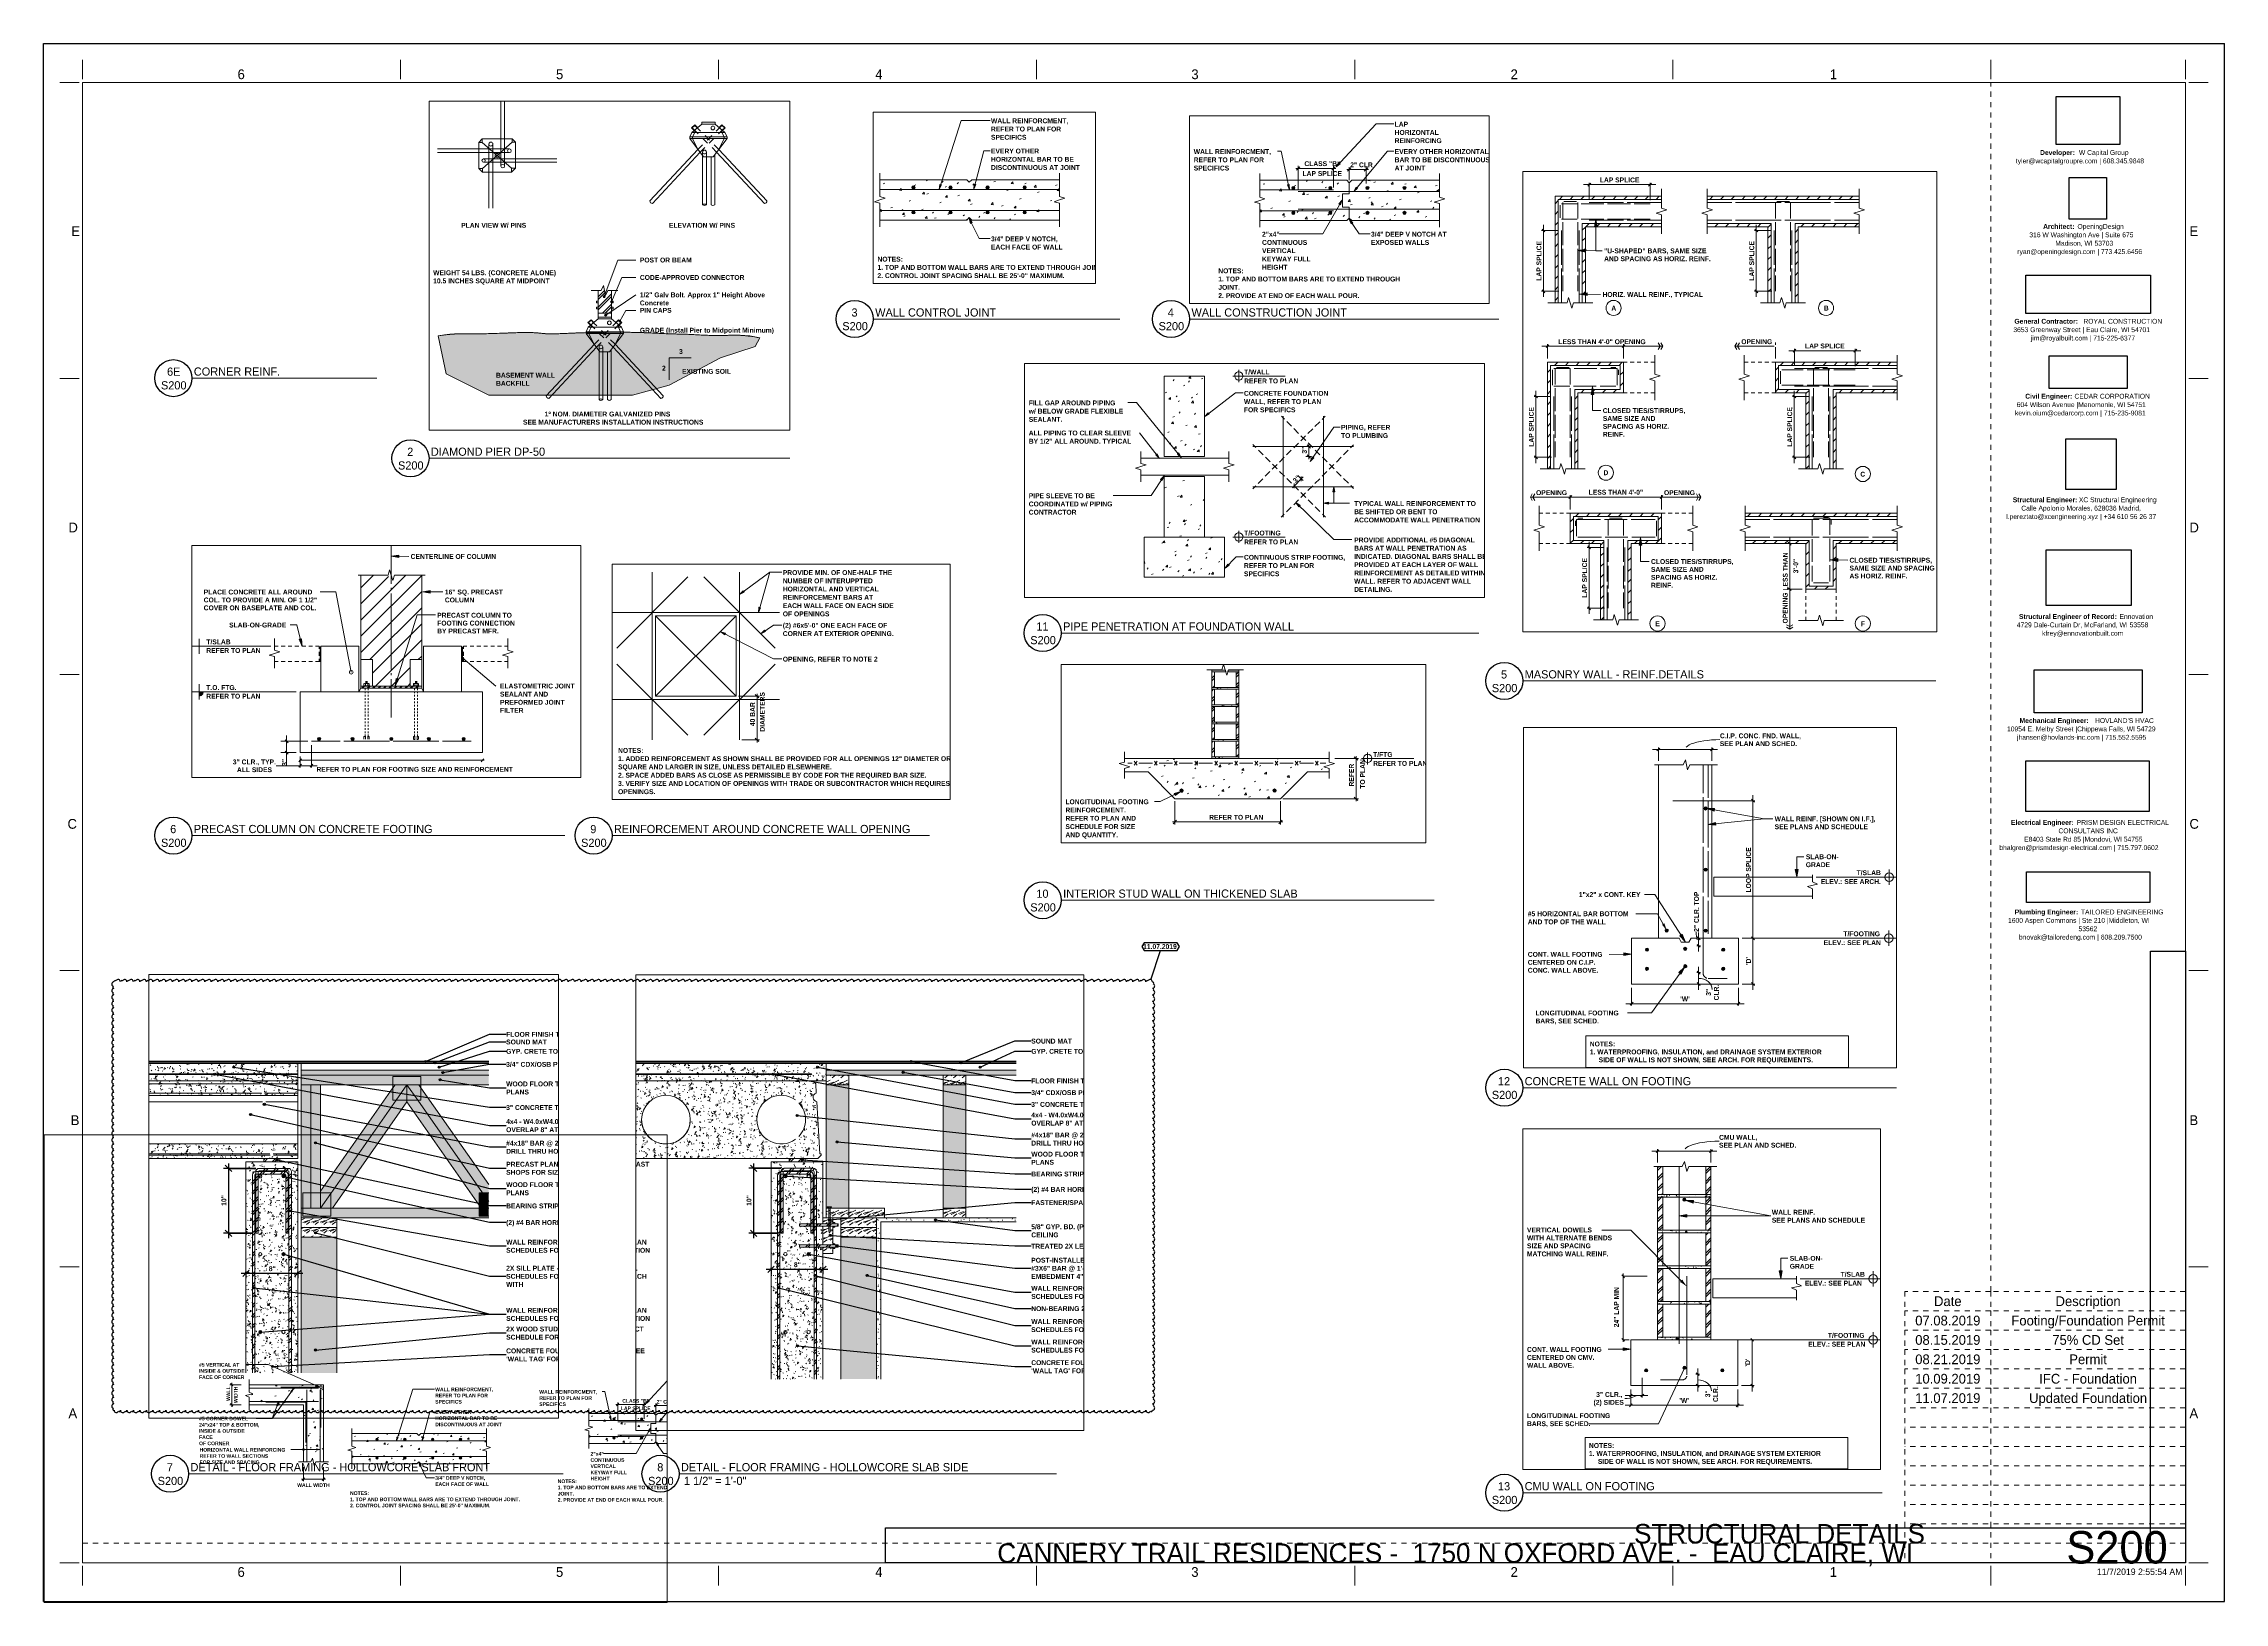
# Paper-space layout 'Layout1' of a CAD drawing. Header units: inches. Extents: x 0 to 42, y 0 to 30.
# The model-space entities are those that its viewports show. They can reach past a viewport. Long polylines and large blocks are cut down to what shows.
import ezdxf

# ---------------------------------------------------------------- set-up
doc = ezdxf.new("R2010")
doc.units = ezdxf.units.IN
doc.header["$MEASUREMENT"] = 0
doc.linetypes.add('Dash 1_8_', pattern=[0.25, 0.125, -0.125])
doc.linetypes.add('Dot 1_32_', pattern=[0.03125, 0, -0.03125])
for name, color, linetype, lineweight in [('A-ANNO-DIMS', 211, 'Continuous', 9), ('A-ANNO-DIMS-8', 211, 'Continuous', 9), ('A-ANNO-IDEN', 131, 'Continuous', 30), ('A-DETL', 90, 'Continuous', 9), ('A-DETL-GENF', 92, 'Continuous', 9), ('A-DETL-THIN', 151, 'Continuous', 9), ('A-WALL', 113, 'Continuous', 18), ('A-WALL-PATT', 111, 'Continuous', 18), ('G-ANNO-REVC', 71, 'Continuous', 30), ('G-ANNO-REVC-IDEN', 71, 'Continuous', 30), ('G-ANNO-SCHD', 231, 'Continuous', 30), ('G-ANNO-TEXT', 231, 'Continuous', 9), ('G-ANNO-TTLB', 6, 'Continuous', 30), ('G-ANNO-TTLB-MEDM', 33, 'Continuous', 20)]:
    doc.layers.add(name, color=color, linetype=linetype, lineweight=lineweight)
doc.layers.add('G-ANNO-NPLT', color=191, linetype='Continuous', plot=False)
doc.styles.add('Century Gothic', font='', dxfattribs={"height": 0.1875})
doc.styles.add('Century Gothic_1', font='', dxfattribs={"height": 0.09375})
doc.styles.add('Century Gothic_2', font='', dxfattribs={"height": 0.125})
doc.styles.add('Century Gothic_3', font='', dxfattribs={"height": 0.625})
doc.styles.add('Century Gothic_4', font='', dxfattribs={"height": 0.375})
doc.styles.add('Century Gothic_5', font='', dxfattribs={"height": 0.15748})
doc.styles.add('Century Gothic_B', font='', dxfattribs={"height": 0.09375})
doc.styles.add('Century Gothic_B_1', font='', dxfattribs={"height": 0.75})
doc.styles.get('Century Gothic').set_extended_font_data('Century Gothic')
doc.styles.get('Century Gothic_1').set_extended_font_data('Century Gothic')
doc.styles.get('Century Gothic_2').set_extended_font_data('Century Gothic')
doc.styles.get('Century Gothic_3').set_extended_font_data('Century Gothic')
doc.styles.get('Century Gothic_4').set_extended_font_data('Century Gothic')
doc.styles.get('Century Gothic_5').set_extended_font_data('Century Gothic')
doc.styles.get('Century Gothic_B').set_extended_font_data('Century Gothic', bold=True)
doc.styles.get('Century Gothic_B_1').set_extended_font_data('Century Gothic', bold=True)
doc.dimstyles.new('OD__1_16__Tol__', dxfattribs={"dimscale": 12, "dimtxt": 0.783126, "dimasz": 0.083333, "dimexe": 0.0625, "dimexo": 0.041667, "dimgap": 0.010417, "dimtad": 1, "dimdec": 4, "dimrnd": 0.0625, "dimzin": 3, "dimdsep": 46, "dimlunit": 4, "dimtxsty": 'Century Gothic_B_1', "dimblk1": 'OBLIQUE', "dimblk2": 'OBLIQUE', "dimsah": 1, "dimcen": 0.09, "dimdle": 0.0625, "dimazin": 0, "dimtfac": 1, "dimtdec": 4, "dimtix": 1, "dimtmove": 0, "dimatfit": 3, "dimfxl": 1, "dimtvp": 1, "dimtfill": 1, "dimfrac": 2, "dimtolj": 1, "dimtzin": 0, "dimlwd": 30, "dimlwe": 30, "dimarcsym": 2})
picture_1 = doc.add_image_def('image1.jpg', size_in_pixel=(2440, 1006))
picture_2 = doc.add_image_def('image2.jpg', size_in_pixel=(785, 514))
picture_3 = doc.add_image_def('image3.png', size_in_pixel=(300, 300))
picture_4 = doc.add_image_def('image4.jpg', size_in_pixel=(336, 83))
picture_5 = doc.add_image_def('image5.jpg', size_in_pixel=(278, 110))
picture_6 = doc.add_image_def('image6.jpg', size_in_pixel=(302, 126))
picture_7 = doc.add_image_def('image7.jpg', size_in_pixel=(261, 80))
picture_8 = doc.add_image_def('image8.jpg', size_in_pixel=(344, 261))
picture_9 = doc.add_image_def('image9.jpg', size_in_pixel=(547, 610))
picture_10 = doc.add_image_def('image10.jpg', size_in_pixel=(95, 1663))
picture_11 = doc.add_image_def('image11.jpg', size_in_pixel=(3536, 95))
pattern_1 = [(50, (41.09541, 0), (0.286846, -0.025301), [0.03, -0.33]), (355, (41.09541, 0), (-0.055977, 0.301024), [0.024, -0.264]), (100.451, (41.11941, -0.002), (0.231849, 0.275629), [0.025, -0.28]), (46.184, (41.0954, 0.08), (0.427136, -0.066141), [0.045, -0.495]), (96.636, (41.1314, 0.074), (0.37346, 0.38977), [0.038, -0.421]), (351.184, (41.0954, 0.08), (0.37408, 0.389267), [0.036, -0.396]), (21, (41.13541, 0.06), (0.238616, -0.161194), [0.03, -0.33]), (326, (41.13541, 0.06), (0.096981, 0.29042), [0.024, -0.264]), (71.451, (41.15541, 0.047), (0.336407, 0.128668), [0.025, -0.28]), (37.5, (41.09541, 0), (0.0047326, 0.1334601), [0.013, -0.248, 0.013, -0.255, -0.265]), (37.5, (41.09541, 0), (0.0047326, 0.1334601), [-0.529, 0.013, -0.252]), (7.5, (41.09541, 0), (0.1052654, 0.1580924), [0.013, -0.14, 0.013, -0.242, -0.101]), (7.5, (41.09541, 0), (0.1052654, 0.1580924), [-0.408, 0.013, -0.088]), (327.5, (41.00641, 0), (0.2135185, -0.0091575), [0.013, -0.087, 0.013, -0.299, -0.414]), (327.5, (41.00641, 0), (0.2135185, -0.0091575), [-0.412, 0.013, -0.401]), (317.5, (40.96641, 0), (0.2332406, 0.03991), [0.013, -0.117, 0.013, -0.194, -0.294]), (317.5, (40.96641, 0), (0.2332406, 0.03991), [-0.337, 0.013, -0.281])]
pattern_2 = [(45, (67.785, 0), (-0.098995, 0.098995), []), (45, (67.785, 0.15), (-0.098995, 0.098995), [])]
pattern_3 = [(50, (67.785, 0), (0.286846, -0.025301), [0.03, -0.33]), (355, (67.785, 0), (-0.055977, 0.301024), [0.024, -0.264]), (100.451, (67.809, -0.002), (0.231849, 0.275629), [0.025, -0.28]), (46.184, (67.785, 0.08), (0.427136, -0.066141), [0.045, -0.495]), (96.636, (67.821, 0.074), (0.37346, 0.38977), [0.038, -0.421]), (351.184, (67.785, 0.08), (0.37408, 0.389267), [0.036, -0.396]), (21, (67.825, 0.06), (0.238616, -0.161194), [0.03, -0.33]), (326, (67.825, 0.06), (0.096981, 0.29042), [0.024, -0.264]), (71.451, (67.845, 0.047), (0.336407, 0.128668), [0.025, -0.28]), (37.5, (67.78499, 0), (0.0047326, 0.1334601), [0.013, -0.248, 0.013, -0.255, -0.265]), (37.5, (67.78499, 0), (0.0047326, 0.1334601), [-0.529, 0.013, -0.252]), (7.5, (67.785, 0), (0.1052654, 0.1580924), [0.013, -0.14, 0.013, -0.242, -0.101]), (7.5, (67.785, 0), (0.1052654, 0.1580924), [-0.408, 0.013, -0.088]), (327.5, (67.69599, 0), (0.2135185, -0.0091575), [0.013, -0.087, 0.013, -0.299, -0.414]), (327.5, (67.69599, 0), (0.2135185, -0.0091575), [-0.412, 0.013, -0.401]), (317.5, (67.656, 0), (0.2332406, 0.03991), [0.013, -0.117, 0.013, -0.194, -0.294]), (317.5, (67.656, 0), (0.2332406, 0.03991), [-0.337, 0.013, -0.281])]
pattern_4 = [(45, (2007.869, -114.959), (-0.791959595, 0.791959595), []), (45, (2007.869, -113.759), (-0.791959595, 0.791959595), [])]
pattern_5 = [(50, (2007.869, -114.959), (2.29529108, -0.20022947), [0.24, -2.64]), (355, (2007.869, -114.959), (-0.44391855, 2.40684884), [0.192, -2.112]), (100.451, (2008.061, -114.976), (1.85147686, 2.206452), [0.204, -2.244]), (46.184, (2007.869, -114.319), (3.41498314, -0.5298822), [0.36, -3.96]), (96.636, (2008.154, -114.363), (2.9907744, 3.1175039), [0.306, -3.365]), (351.184, (2007.869, -114.319), (2.9911175, 3.1174062), [0.288, -3.168]), (21, (2008.189, -114.479), (1.91043364, -1.28790384), [0.24, -2.64]), (326, (2008.189, -114.479), (0.77860356, 2.3202934), [0.192, -2.112]), (71.451, (2008.349, -114.586), (2.6890473, 1.0321926), [0.204, -2.244]), (37.5, (2007.869, -114.959), (0.038893785, 1.064692103), [0.106, -1.981, 0.106, -2.038, -2.12]), (37.5, (2007.869, -114.959), (0.038893785, 1.064692103), [-4.23, 0.106, -2.014]), (7.5, (2007.869, -114.959), (0.84152303, 1.26163425), [0.106, -1.117, 0.106, -1.933, -0.808]), (7.5, (2007.869, -114.959), (0.84152303, 1.26163425), [-3.261, 0.106, -0.702]), (327.5, (2007.156, -114.959), (1.707841713, -0.07187965), [0.106, -0.694, 0.106, -2.39, -3.312]), (327.5, (2007.156, -114.959), (1.707841713, -0.07187965), [-3.296, 0.106, -3.206]), (317.5, (2006.836, -114.959), (1.86586297, 0.32069512), [0.106, -0.934, 0.106, -1.552, -2.352]), (317.5, (2006.836, -114.959), (1.86586297, 0.32069512), [-2.698, 0.106, -2.246])]
pattern_6 = [(216.87, (2008.402, -113.626), (3.998595239, 2.665207143), [0.666, -5.998]), (206.565, (2009.202, -114.026), (-1.332697705, -1.332695324), [1.49, -1.49]), (198.435, (2009.202, -114.693), (-2.66548265, -1.332269959), [0.843, -3.372])]

# ---------------------------------------------------------------- blocks, each defined once
blk = doc.blocks.new('OD Title Block - 30x42 - CDs - one-217245-STRUCTURAL DETAILS')
at = {"layer": 'G-ANNO-TTLB'}
for p, q in [((-0.01, 30.014), (41.99, 30.014)), ((-0.01, 0.014), (-0.01, 30.014)), ((41.99, 0.014), (41.99, 30.014)), ((-0.01, 0.014), (41.99, 0.014))]:
    blk.add_line(p, q, dxfattribs=at)
at = {"layer": 'G-ANNO-TTLB', "linetype": 'Dot 1_32_', "lineweight": 13}
for p, q in [((37.49, 5.989), (37.49, 29.264)), ((0.74, 1.137), (35.905, 1.137))]:
    blk.add_line(p, q, dxfattribs=at)
at = {"layer": 'G-ANNO-TTLB-MEDM'}
for p, q in [((0.74, 29.326), (0.74, 29.701)), ((6.865, 29.326), (6.865, 29.701)), ((12.99, 29.326), (12.99, 29.701)), ((19.115, 29.326), (19.115, 29.701)), ((25.24, 29.326), (25.24, 29.701)), ((31.365, 29.326), (31.365, 29.701)), ((37.49, 29.326), (37.49, 29.701)), ((41.24, 29.326), (41.24, 29.701)), ((0.677, 29.264), (0.302, 29.264)), ((0.74, 29.264), (41.24, 29.264)), ((0.74, 29.264), (0.74, 0.764)), ((41.24, 29.264), (41.24, 0.764)), ((41.302, 29.264), (41.677, 29.264)), ((0.677, 23.564), (0.302, 23.564)), ((41.302, 23.564), (41.677, 23.564)), ((0.677, 17.864), (0.302, 17.864)), ((41.302, 17.864), (41.677, 17.864)), ((0.677, 12.164), (0.302, 12.164)), ((41.302, 12.164), (41.677, 12.164)), ((0.677, 6.464), (0.302, 6.464)), ((41.302, 6.464), (41.677, 6.464)), ((0.677, 0.764), (0.302, 0.764)), ((0.74, 0.764), (41.24, 0.764)), ((0.74, 0.701), (0.74, 0.326)), ((6.865, 0.701), (6.865, 0.326)), ((12.99, 0.701), (12.99, 0.326)), ((19.115, 0.701), (19.115, 0.326)), ((25.24, 0.701), (25.24, 0.326)), ((31.365, 0.701), (31.365, 0.326)), ((37.49, 0.701), (37.49, 0.326)), ((41.24, 0.701), (41.24, 0.326)), ((41.302, 0.764), (41.677, 0.764))]:
    blk.add_line(p, q, dxfattribs=at)
at = {"layer": 'G-ANNO-TTLB', "lineweight": 9, "attachment_point": 1}
for s, insert, char_height, width, style in [('6', (3.725, 29.517), 0.188, 0.17675, 'Century Gothic'), ('5', (9.858, 29.517), 0.188, 0.17675, 'Century Gothic'), ('4', (16.007, 29.517), 0.188, 0.17675, 'Century Gothic'), ('3', (22.094, 29.517), 0.188, 0.17675, 'Century Gothic'), ('2', (28.242, 29.517), 0.188, 0.17675, 'Century Gothic'), ('1', (34.391, 29.517), 0.188, 0.17675, 'Century Gothic'), ('tyler@wcapitalgroupre.com | 608.345.9848', (37.974, 27.802), 0.09375, 3.36141, 'Century Gothic_1'), ('Developer: ', (38.44, 27.964), 0.09375, 0.90584, 'Century Gothic_B'), ('W Capital Group', (39.188, 27.964), 0.09375, 1.32878, 'Century Gothic_1'), ('E', (0.523, 26.497), 0.188, 0.17044, 'Century Gothic'), ('Architect: ', (38.499, 26.54), 0.09375, 0.80169, 'Century Gothic_B'), ('OpeningDesign', (39.16, 26.54), 0.09375, 1.212, 'Century Gothic_1'), ('E', (41.317, 26.497), 0.188, 0.17044, 'Century Gothic'), ('ryan@openingdesign.com | 773.425.6456', (38.002, 26.056), 0.09375, 3.21937, 'Century Gothic_1'), ('316 W Washington Ave | Suite 675', (38.233, 26.379), 0.09375, 2.65756, 'Century Gothic_1'), ('Madison, WI 53703', (38.733, 26.217), 0.09375, 1.44556, 'Century Gothic_1'), ('3653 Greenway Street | Eau Claire, WI 54701', (37.925, 24.552), 0.09375, 3.4845, 'Century Gothic_1'), ('General Contractor: ', (37.946, 24.714), 0.09375, 1.60969, 'Century Gothic_B'), ('jim@royalbuilt.com | 715-225-6377', (38.263, 24.391), 0.09375, 2.66387, 'Century Gothic_1'), ('ROYAL CONSTRUCTION', (39.274, 24.714), 0.09375, 1.82116, 'Century Gothic_1'), ('604 Wilson Avenue |Menomonie, WI 54751', (37.99, 23.109), 0.09375, 3.32669, 'Century Gothic_1'), ('Civil Engineer: ', (38.154, 23.271), 0.09375, 1.14888, 'Century Gothic_B'), ('CEDAR CORPORATION', (39.102, 23.271), 0.09375, 1.78012, 'Century Gothic_1'), ('kevin.oium@cedarcorp.com | 715-235-9081', (37.956, 22.948), 0.09375, 3.40559, 'Century Gothic_1'), ('Structural Engineer: ', (37.914, 21.277), 0.09375, 1.54341, 'Century Gothic_B'), ('Calle Apolonio Morales, 628036 Madrid, ', (38.078, 21.116), 0.09375, 3.15309, 'Century Gothic_1'), ('XC Structural Engineering', (39.188, 21.277), 0.09375, 1.96319, 'Century Gothic_1'), ('D', (0.468, 20.791), 0.188, 0.23672, 'Century Gothic'), ('l.pereztato@xcengineering.xyz | +34 610 56 26 37', (37.787, 20.954), 0.09375, 3.81591, 'Century Gothic_1'), ('D', (41.317, 20.791), 0.188, 0.23672, 'Century Gothic'), ('Structural Engineer of Record: ', (38.034, 19.03), 0.09375, 2.34509, 'Century Gothic_B'), ('Ennovation', (39.969, 19.03), 0.0937, 0.87428, 'Century Gothic_1'), ('4729 Dale-Curtain Dr, McFarland, WI 53558', (37.992, 18.869), 0.09375, 3.32037, 'Century Gothic_1'), ('kfrey@ennovationbuilt.com', (38.479, 18.707), 0.09375, 2.13994, 'Century Gothic_1'), ('10954 E. Melby Street |Chippewa Falls, WI 54729', (37.803, 16.865), 0.09375, 3.77487, 'Century Gothic_1'), ('Mechanical Engineer: ', (38.045, 17.026), 0.09375, 1.76119, 'Century Gothic_B'), ("HOVLAND'S HVAC", (39.498, 17.026), 0.09375, 1.42663, 'Century Gothic_1'), ('jhansen@hovlands-inc.com | 715.552.5595', (37.996, 16.704), 0.09375, 3.31091, 'Century Gothic_1'), ('C', (0.45, 15.084), 0.188, 0.25881, 'Century Gothic'), ('Electrical Engineer: ', (37.88, 15.064), 0.09375, 1.53394, 'Century Gothic_B'), ('E8403 State Rd 85 |Mondovi, WI 54755', (38.133, 14.741), 0.09375, 2.9795, 'Century Gothic_1'), ('CONSULTANS INC', (38.794, 14.903), 0.09375, 1.37613, 'Century Gothic_1'), ('PRISM DESIGN ELECTRICAL ', (39.146, 15.064), 0.09375, 2.09891, 'Century Gothic_1'), ('C', (41.317, 15.084), 0.188, 0.25881, 'Century Gothic'), ('bhalgren@prismdesign-electrical.com | 715.797.0602', (37.656, 14.58), 0.09375, 4.13469, 'Century Gothic_1'), ('1600 Aspen Commons | Ste 210 |Middleton, WI ', (37.823, 13.178), 0.09375, 3.77172, 'Century Gothic_1'), ('Plumbing Engineer: ', (37.951, 13.34), 0.09375, 1.54656, 'Century Gothic_B'), ('TAILORED ENGINEERING', (39.227, 13.34), 0.09375, 1.87166, 'Century Gothic_1'), ('bnovak@tailoredeng.com | 608.209.7500', (38.034, 12.856), 0.09375, 3.21622, 'Century Gothic_1'), ('53562', (39.18, 13.017), 0.0937, 0.44188, 'Century Gothic_1'), ('B', (0.512, 9.378), 0.188, 0.18306, 'Century Gothic'), ('B', (41.317, 9.378), 0.188, 0.18306, 'Century Gothic'), ('A', (0.468, 3.734), 0.188, 0.23672, 'Century Gothic'), ('A', (41.317, 3.734), 0.188, 0.23672, 'Century Gothic'), ('6', (3.724, 0.679), 0.188, 0.17675, 'Century Gothic'), ('5', (9.858, 0.679), 0.188, 0.17675, 'Century Gothic'), ('4', (16.007, 0.679), 0.188, 0.17675, 'Century Gothic'), ('3', (22.093, 0.679), 0.188, 0.17675, 'Century Gothic'), ('2', (28.242, 0.679), 0.188, 0.17675, 'Century Gothic'), ('1', (34.39, 0.679), 0.188, 0.17675, 'Century Gothic')]:
    blk.add_mtext(s, dxfattribs=dict(at, insert=insert, char_height=char_height, width=width, style=style))
at = {"layer": 'G-ANNO-TTLB'}
image = blk.add_image(picture_8, insert=(38.752, 28.068), size_in_units=(1.226, 0.93), dxfattribs=at)
image.dxf.flags = 7
image = blk.add_image(picture_9, insert=(38.999, 26.632), size_in_units=(0.719, 0.802), rotation=0, dxfattribs=at)
image.dxf.flags = 7
image = blk.add_image(picture_7, insert=(38.163, 24.818), size_in_units=(2.404, 0.737), dxfattribs=at)
image.dxf.flags = 7
image = blk.add_image(picture_6, insert=(38.612, 23.375), size_in_units=(1.506, 0.628), dxfattribs=at)
image.dxf.flags = 7
image = blk.add_image(picture_3, insert=(38.938, 21.431), size_in_units=(0.97, 0.97), dxfattribs=at)
image.dxf.flags = 7
image = blk.add_image(picture_2, insert=(38.558, 19.194), size_in_units=(1.638, 1.072), dxfattribs=at)
image.dxf.flags = 7
image = blk.add_image(picture_5, insert=(38.326, 17.131), size_in_units=(2.077, 0.822), dxfattribs=at)
image.dxf.flags = 7
image = blk.add_image(picture_1, insert=(38.167, 15.226), size_in_units=(2.376, 0.98), dxfattribs=at)
image.dxf.flags = 7
image = blk.add_image(picture_4, insert=(38.179, 13.479), size_in_units=(2.372, 0.586), dxfattribs=at)
image.dxf.flags = 7
image = blk.add_image(picture_10, insert=(40.567, 0.764), size_in_units=(0.673, 11.775), dxfattribs=at)
image.dxf.flags = 7
image = blk.add_image(picture_11, insert=(16.203, 0.764), size_in_units=(25.037, 0.673), dxfattribs=at)
image.dxf.flags = 7
blk = doc.blocks.new('Viewport - TITLE - NO SCALE-560276-STRUCTURAL DETAILS')
at = {"layer": 'G-ANNO-TTLB'}
blk.add_circle((-0.357, 0), 0.357, dxfattribs=at)
blk = doc.blocks.new('Viewport - TITLE - SCALE-1124179-STRUCTURAL DETAILS')
at = {"layer": 'G-ANNO-TTLB'}
blk.add_circle((-0.357, 0), 0.357, dxfattribs=at)
blk = doc.blocks.new('Family - ___-1978148-STRUCTURAL DETAILS')
at = {"layer": 'G-ANNO-REVC'}
for centre, radius, start, end in [((1.345, 11.904), 0.0438, 90, 244.7912), ((1.345, 11.779), 0.0437, 90, 244.7912), ((1.345, 11.848), 0.025, 138.1897, 270), ((1.37, 11.948), 0.025, 48.1897, 180), ((1.426, 11.948), 0.0437, 0, 154.7912), ((1.495, 11.948), 0.025, 48.1897, 180), ((1.551, 11.948), 0.0438, 0, 154.7912), ((1.62, 11.948), 0.025, 48.1897, 180), ((1.676, 11.948), 0.0437, 0, 154.7912), ((1.745, 11.948), 0.025, 48.1897, 180), ((1.801, 11.948), 0.0437, 0, 154.7912), ((1.87, 11.948), 0.025, 48.1897, 180), ((1.926, 11.948), 0.0437, 0, 154.7912), ((1.995, 11.948), 0.025, 48.1897, 180), ((2.051, 11.948), 0.0438, 0, 154.7912), ((2.12, 11.948), 0.025, 48.1897, 180), ((2.176, 11.948), 0.0438, 0, 154.7912), ((2.245, 11.948), 0.025, 48.1897, 180), ((2.301, 11.948), 0.0437, 0, 154.7912), ((2.37, 11.948), 0.025, 48.1897, 180), ((2.426, 11.948), 0.0438, 0, 154.7912), ((2.495, 11.948), 0.025, 48.1897, 180), ((2.551, 11.948), 0.0438, 0, 154.7912), ((2.62, 11.948), 0.025, 48.1897, 180), ((2.676, 11.948), 0.0437, 0, 154.7912), ((2.745, 11.948), 0.025, 48.1897, 180), ((2.801, 11.948), 0.0438, 0, 154.7912), ((2.87, 11.948), 0.025, 48.1897, 180), ((2.926, 11.948), 0.0437, 0, 154.7912), ((2.995, 11.948), 0.025, 48.1897, 180), ((3.051, 11.948), 0.0438, 0, 154.7912), ((3.12, 11.948), 0.025, 48.1897, 180), ((3.176, 11.948), 0.0437, 0, 154.7912), ((3.245, 11.948), 0.025, 48.1897, 180), ((3.301, 11.948), 0.0438, 0, 154.7912), ((3.37, 11.948), 0.025, 48.1897, 180), ((3.426, 11.948), 0.0438, 0, 154.7912), ((3.495, 11.948), 0.025, 48.1897, 180), ((3.551, 11.948), 0.0437, 0, 154.7912), ((3.62, 11.948), 0.025, 48.1897, 180), ((3.676, 11.948), 0.0437, 0, 154.7912), ((3.745, 11.948), 0.025, 48.1897, 180), ((3.801, 11.948), 0.0438, 0, 154.7912), ((3.87, 11.948), 0.025, 48.1897, 180), ((3.926, 11.948), 0.0438, 0, 154.7912), ((3.995, 11.948), 0.025, 48.1897, 180), ((4.051, 11.948), 0.0437, 0, 154.7912), ((4.12, 11.948), 0.025, 48.1897, 180), ((4.176, 11.948), 0.0437, 0, 154.7912), ((4.245, 11.948), 0.025, 48.1897, 180), ((4.301, 11.948), 0.0438, 0, 154.7912), ((4.37, 11.948), 0.025, 48.1897, 180), ((4.426, 11.948), 0.0438, 0, 154.7912), ((4.495, 11.948), 0.025, 48.1897, 180), ((4.551, 11.948), 0.0438, 0, 154.7912), ((4.62, 11.948), 0.025, 48.1897, 180), ((4.676, 11.948), 0.0438, 0, 154.7912), ((4.745, 11.948), 0.025, 48.1897, 180), ((4.801, 11.948), 0.0438, 0, 154.7912), ((4.87, 11.948), 0.025, 48.1897, 180), ((4.926, 11.948), 0.0438, 0, 154.7912), ((4.995, 11.948), 0.025, 48.1897, 180), ((5.051, 11.948), 0.0438, 0, 154.7912), ((5.12, 11.948), 0.025, 48.1897, 180), ((5.176, 11.948), 0.0438, 0, 154.7912), ((5.245, 11.948), 0.025, 48.1897, 180), ((5.301, 11.948), 0.0438, 0, 154.7912), ((5.37, 11.948), 0.025, 48.1897, 180), ((5.426, 11.948), 0.0438, 0, 154.7912), ((5.495, 11.948), 0.025, 48.1897, 180), ((5.551, 11.948), 0.0438, 0, 154.7912), ((5.62, 11.948), 0.025, 48.1897, 180), ((5.676, 11.948), 0.0438, 0, 154.7912), ((5.745, 11.948), 0.025, 48.1897, 180), ((5.801, 11.948), 0.0438, 0, 154.7912), ((5.87, 11.948), 0.025, 48.1897, 180), ((5.926, 11.948), 0.0438, 0, 154.7912), ((5.995, 11.948), 0.025, 48.1897, 180), ((6.051, 11.948), 0.0438, 0, 154.7912), ((6.12, 11.948), 0.025, 48.1897, 180), ((6.176, 11.948), 0.0438, 0, 154.7912), ((6.245, 11.948), 0.025, 48.1897, 180), ((6.301, 11.948), 0.0438, 0, 154.7912), ((6.37, 11.948), 0.025, 48.1897, 180), ((6.426, 11.948), 0.0438, 0, 154.7912), ((6.495, 11.948), 0.025, 48.1897, 180), ((6.551, 11.948), 0.0438, 0, 154.7912), ((6.62, 11.948), 0.025, 48.1897, 180), ((6.676, 11.948), 0.0438, 0, 154.7912), ((6.745, 11.948), 0.025, 48.1897, 180), ((6.801, 11.948), 0.0438, 0, 154.7912), ((6.87, 11.948), 0.025, 48.1897, 180), ((6.926, 11.948), 0.0438, 0, 154.7912), ((6.995, 11.948), 0.025, 48.1897, 180), ((7.051, 11.948), 0.0438, 0, 154.7912), ((7.12, 11.948), 0.025, 48.1897, 180), ((7.176, 11.948), 0.0438, 0, 154.7912), ((7.245, 11.948), 0.025, 48.1897, 180), ((7.301, 11.948), 0.0438, 0, 154.7912), ((7.37, 11.948), 0.025, 48.1897, 180), ((7.426, 11.948), 0.0438, 0, 154.7912), ((7.495, 11.948), 0.025, 48.1897, 180), ((7.551, 11.948), 0.0437, 0, 154.7912), ((7.62, 11.948), 0.025, 48.1897, 180), ((7.676, 11.948), 0.0438, 0, 154.7912), ((7.745, 11.948), 0.025, 48.1897, 180), ((7.801, 11.948), 0.0437, 0, 154.7912), ((7.87, 11.948), 0.025, 48.1897, 180), ((7.926, 11.948), 0.0438, 0, 154.7912), ((7.995, 11.948), 0.025, 48.1897, 180), ((8.051, 11.948), 0.0437, 0, 154.7912), ((8.12, 11.948), 0.025, 48.1897, 180), ((8.176, 11.948), 0.0438, 0, 154.7912), ((8.245, 11.948), 0.025, 48.1897, 180), ((8.301, 11.948), 0.0437, 0, 154.7912), ((8.37, 11.948), 0.025, 48.1897, 180), ((8.426, 11.948), 0.0437, 0, 154.7912), ((8.495, 11.948), 0.025, 48.1897, 180), ((8.551, 11.948), 0.0437, 0, 154.7912), ((8.62, 11.948), 0.025, 48.1897, 180), ((8.676, 11.948), 0.0438, 0, 154.7912), ((8.745, 11.948), 0.025, 48.1897, 180), ((8.801, 11.948), 0.0437, 0, 154.7912), ((8.87, 11.948), 0.025, 48.1897, 180), ((8.926, 11.948), 0.0437, 0, 154.7912), ((8.995, 11.948), 0.025, 48.1897, 180), ((9.051, 11.948), 0.0437, 0, 154.7912), ((9.12, 11.948), 0.025, 48.1897, 180), ((9.176, 11.948), 0.0438, 0, 154.7912), ((9.245, 11.948), 0.025, 48.1897, 180), ((9.301, 11.948), 0.0437, 0, 154.7912), ((9.37, 11.948), 0.025, 48.1897, 180), ((9.426, 11.948), 0.0437, 0, 154.7912), ((9.495, 11.948), 0.025, 48.1897, 180), ((9.551, 11.948), 0.0437, 0, 154.7912), ((9.62, 11.948), 0.025, 48.1897, 180), ((9.676, 11.948), 0.0438, 0, 154.7912), ((9.745, 11.948), 0.025, 48.1897, 180), ((9.801, 11.948), 0.0437, 0, 154.7912), ((9.87, 11.948), 0.025, 48.1897, 180), ((9.926, 11.948), 0.0437, 0, 154.7912), ((9.995, 11.948), 0.025, 48.1897, 180), ((10.051, 11.948), 0.0437, 0, 154.7912), ((10.12, 11.948), 0.025, 48.1897, 180), ((10.176, 11.948), 0.0438, 0, 154.7912), ((10.245, 11.948), 0.025, 48.1897, 180), ((10.301, 11.948), 0.0437, 0, 154.7912), ((10.37, 11.948), 0.025, 48.1897, 180), ((10.426, 11.948), 0.0437, 0, 154.7912), ((10.495, 11.948), 0.025, 48.1897, 180), ((10.551, 11.948), 0.0437, 0, 154.7912), ((10.62, 11.948), 0.025, 48.1897, 180), ((10.676, 11.948), 0.0438, 0, 154.7912), ((10.745, 11.948), 0.025, 48.1897, 180), ((10.801, 11.948), 0.0437, 0, 154.7912), ((10.87, 11.948), 0.025, 48.1897, 180), ((10.926, 11.948), 0.0437, 0, 154.7912), ((10.995, 11.948), 0.025, 48.1897, 180), ((11.051, 11.948), 0.0437, 0, 154.7912), ((11.12, 11.948), 0.025, 48.1897, 180), ((11.176, 11.948), 0.0438, 0, 154.7912), ((11.245, 11.948), 0.025, 48.1897, 180), ((11.301, 11.948), 0.0437, 0, 154.7912), ((11.37, 11.948), 0.025, 48.1897, 180), ((11.426, 11.948), 0.0437, 0, 154.7912), ((11.495, 11.948), 0.025, 48.1897, 180), ((11.551, 11.948), 0.0437, 0, 154.7912), ((11.62, 11.948), 0.025, 48.1897, 180), ((11.676, 11.948), 0.0438, 0, 154.7912), ((11.745, 11.948), 0.025, 48.1897, 180), ((11.801, 11.948), 0.0437, 0, 154.7912), ((11.87, 11.948), 0.025, 48.1897, 180), ((11.926, 11.948), 0.0437, 0, 154.7912), ((11.995, 11.948), 0.025, 48.1897, 180), ((12.051, 11.948), 0.0438, 0, 154.7912), ((12.12, 11.948), 0.025, 48.1897, 180), ((12.176, 11.948), 0.0437, 0, 154.7912), ((12.245, 11.948), 0.025, 48.1897, 180), ((12.301, 11.948), 0.0437, 0, 154.7912), ((12.37, 11.948), 0.025, 48.1897, 180), ((12.426, 11.948), 0.0438, 0, 154.7912), ((12.495, 11.948), 0.025, 48.1897, 180), ((12.551, 11.948), 0.0438, 0, 154.7912), ((12.62, 11.948), 0.025, 48.1897, 180), ((12.676, 11.948), 0.0437, 0, 154.7912), ((12.745, 11.948), 0.025, 48.1897, 180), ((12.801, 11.948), 0.0437, 0, 154.7912), ((12.87, 11.948), 0.025, 48.1897, 180), ((12.926, 11.948), 0.0438, 0, 154.7912), ((12.995, 11.948), 0.025, 48.1897, 180), ((13.051, 11.948), 0.0438, 0, 154.7912), ((13.12, 11.948), 0.025, 48.1897, 180), ((13.176, 11.948), 0.0437, 0, 154.7912), ((13.245, 11.948), 0.025, 48.1897, 180), ((13.301, 11.948), 0.0437, 0, 154.7912), ((13.37, 11.948), 0.025, 48.1897, 180), ((13.426, 11.948), 0.0438, 0, 154.7912), ((13.495, 11.948), 0.025, 48.1897, 180), ((13.551, 11.948), 0.0437, 0, 154.7912), ((13.62, 11.948), 0.025, 48.1897, 180), ((13.676, 11.948), 0.0438, 0, 154.7912), ((13.745, 11.948), 0.025, 48.1897, 180), ((13.801, 11.948), 0.0437, 0, 154.7912), ((13.87, 11.948), 0.025, 48.1897, 180), ((13.926, 11.948), 0.0438, 0, 154.7912), ((13.995, 11.948), 0.025, 48.1897, 180), ((14.051, 11.948), 0.0437, 0, 154.7912), ((14.12, 11.948), 0.025, 48.1897, 180), ((14.176, 11.948), 0.0438, 0, 154.7912), ((14.245, 11.948), 0.025, 48.1897, 180), ((14.301, 11.948), 0.0437, 0, 154.7912), ((14.37, 11.948), 0.025, 48.1897, 180), ((14.426, 11.948), 0.0438, 0, 154.7912), ((14.495, 11.948), 0.025, 48.1897, 180), ((14.551, 11.948), 0.0437, 0, 154.7912), ((14.62, 11.948), 0.025, 48.1897, 180), ((14.676, 11.948), 0.0438, 0, 154.7912), ((14.745, 11.948), 0.025, 48.1897, 180), ((14.801, 11.948), 0.0437, 0, 154.7912), ((14.87, 11.948), 0.025, 48.1897, 180), ((14.926, 11.948), 0.0438, 0, 154.7912), ((14.995, 11.948), 0.025, 48.1897, 180), ((15.051, 11.948), 0.0437, 0, 154.7912), ((15.12, 11.948), 0.025, 48.1897, 180), ((15.176, 11.948), 0.0438, 0, 154.7912), ((15.245, 11.948), 0.025, 48.1897, 180), ((15.301, 11.948), 0.0437, 0, 154.7912), ((15.37, 11.948), 0.025, 48.1897, 180), ((15.426, 11.948), 0.0438, 0, 154.7912), ((15.495, 11.948), 0.025, 48.1897, 180), ((15.551, 11.948), 0.0437, 0, 154.7912), ((15.62, 11.948), 0.025, 48.1897, 180), ((15.676, 11.948), 0.0438, 0, 154.7912), ((15.745, 11.948), 0.025, 48.1897, 180), ((15.801, 11.948), 0.0437, 0, 154.7912), ((15.87, 11.948), 0.025, 48.1897, 180), ((15.926, 11.948), 0.0438, 0, 154.7912), ((15.995, 11.948), 0.025, 48.1897, 180), ((16.051, 11.948), 0.0437, 0, 154.7912), ((16.12, 11.948), 0.025, 48.1897, 180), ((16.176, 11.948), 0.0437, 0, 154.7912), ((16.245, 11.948), 0.025, 48.1897, 180), ((16.301, 11.948), 0.0438, 0, 154.7912), ((16.37, 11.948), 0.025, 48.1897, 180), ((16.426, 11.948), 0.0437, 0, 154.7912), ((16.495, 11.948), 0.025, 48.1897, 180), ((16.551, 11.948), 0.0437, 0, 154.7912), ((16.62, 11.948), 0.025, 48.1897, 180), ((16.676, 11.948), 0.0437, 0, 154.7912), ((16.745, 11.948), 0.025, 48.1897, 180), ((16.801, 11.948), 0.0438, 0, 154.7912), ((16.87, 11.948), 0.025, 48.1897, 180), ((16.926, 11.948), 0.0437, 0, 154.7912), ((16.995, 11.948), 0.025, 48.1897, 180), ((17.051, 11.948), 0.0437, 0, 154.7912), ((17.12, 11.948), 0.025, 48.1897, 180), ((17.176, 11.948), 0.0437, 0, 154.7912), ((17.245, 11.948), 0.025, 48.1897, 180), ((17.301, 11.948), 0.0438, 0, 154.7912), ((17.37, 11.948), 0.025, 48.1897, 180), ((17.426, 11.948), 0.0437, 0, 154.7912), ((17.495, 11.948), 0.025, 48.1897, 180), ((17.551, 11.948), 0.0437, 0, 154.7912), ((17.62, 11.948), 0.025, 48.1897, 180), ((17.676, 11.948), 0.0437, 0, 154.7912), ((17.745, 11.948), 0.025, 48.1897, 180), ((17.801, 11.948), 0.0438, 0, 154.7912), ((17.87, 11.948), 0.025, 48.1897, 180), ((17.926, 11.948), 0.0437, 0, 154.7912), ((17.995, 11.948), 0.025, 48.1897, 180), ((18.051, 11.948), 0.0437, 0, 154.7912), ((18.12, 11.948), 0.025, 48.1897, 180), ((18.176, 11.948), 0.0437, 0, 154.7912), ((18.245, 11.948), 0.025, 48.1897, 180), ((18.301, 11.948), 0.0437, 0, 154.7912), ((18.37, 11.948), 0.025, 48.1897, 180), ((18.426, 11.948), 0.0438, 0, 154.7912), ((18.495, 11.948), 0.025, 48.1897, 180), ((18.551, 11.948), 0.0437, 0, 154.7912), ((18.62, 11.948), 0.025, 48.1897, 180), ((18.676, 11.948), 0.0437, 0, 154.7912), ((18.745, 11.948), 0.025, 48.1897, 180), ((18.801, 11.948), 0.0437, 0, 154.7912), ((18.87, 11.948), 0.025, 48.1897, 180), ((18.926, 11.948), 0.0438, 0, 154.7912), ((18.995, 11.948), 0.025, 48.1897, 180), ((19.051, 11.948), 0.0437, 0, 154.7912), ((19.12, 11.948), 0.025, 48.1897, 180), ((19.176, 11.948), 0.0437, 0, 154.7912), ((19.245, 11.948), 0.025, 48.1897, 180), ((19.301, 11.948), 0.0437, 0, 154.7912), ((19.37, 11.948), 0.025, 48.1897, 180), ((19.426, 11.948), 0.0438, 0, 154.7912), ((19.495, 11.948), 0.025, 48.1897, 180), ((19.551, 11.948), 0.0437, 0, 154.7912), ((19.62, 11.948), 0.025, 48.1897, 180), ((19.676, 11.948), 0.0437, 0, 154.7912), ((19.745, 11.948), 0.025, 48.1897, 180), ((19.801, 11.948), 0.0437, 0, 154.7912), ((19.87, 11.948), 0.025, 48.1897, 180), ((19.926, 11.948), 0.0438, 0, 154.7912), ((19.995, 11.948), 0.025, 48.1897, 180), ((20.051, 11.948), 0.0437, 0, 154.7912), ((20.12, 11.948), 0.025, 48.1897, 180), ((20.176, 11.948), 0.0437, 0, 154.7912), ((20.245, 11.948), 0.025, 48.1897, 180), ((20.301, 11.948), 0.0437, 0, 154.7912), ((20.37, 11.948), 0.025, 48.1897, 180), ((20.426, 11.948), 0.0438, 0, 154.7912), ((20.495, 11.948), 0.025, 48.1897, 180), ((20.551, 11.948), 0.0437, 0, 154.7912), ((20.62, 11.948), 0.025, 48.1897, 180), ((20.676, 11.948), 0.0437, 0, 154.7912), ((20.745, 11.948), 0.025, 48.1897, 180), ((20.801, 11.948), 0.0437, 0, 154.7912), ((20.87, 11.948), 0.025, 48.1897, 180), ((20.926, 11.948), 0.0438, 0, 154.7912), ((20.995, 11.948), 0.025, 48.1897, 180), ((21.051, 11.948), 0.0437, 0, 154.7912), ((21.12, 11.948), 0.025, 48.1897, 180), ((21.176, 11.948), 0.0437, 0, 154.7912), ((21.245, 11.948), 0.025, 48.1897, 180), ((21.301, 11.948), 0.0437, 0, 154.7912), ((21.345, 11.923), 0.025, 318.1897, 90), ((21.345, 11.867), 0.0437, 270, 64.7912), ((21.345, 11.798), 0.025, 318.1897, 90), ((21.345, 11.742), 0.0437, 270, 64.7912), ((1.345, 11.654), 0.0437, 90, 244.7912), ((1.345, 11.529), 0.0437, 90, 244.7912), ((1.345, 11.404), 0.0437, 90, 244.7912), ((1.345, 11.723), 0.025, 138.1897, 270), ((1.345, 11.598), 0.025, 138.1897, 270), ((1.345, 11.473), 0.025, 138.1897, 270), ((1.345, 11.348), 0.025, 138.1897, 270), ((21.345, 11.673), 0.025, 318.1897, 90), ((21.345, 11.617), 0.0437, 270, 64.7912), ((21.345, 11.548), 0.025, 318.1897, 90), ((21.345, 11.492), 0.0437, 270, 64.7912), ((21.345, 11.423), 0.025, 318.1897, 90), ((21.345, 11.367), 0.0437, 270, 64.7912), ((1.345, 11.279), 0.0437, 90, 244.7912), ((1.345, 11.154), 0.0437, 90, 244.7912), ((1.345, 11.029), 0.0437, 90, 244.7912), ((1.345, 10.904), 0.0437, 90, 244.7912), ((1.345, 11.223), 0.025, 138.1897, 270), ((1.345, 11.098), 0.025, 138.1897, 270), ((1.345, 10.973), 0.025, 138.1897, 270), ((21.345, 11.298), 0.025, 318.1897, 90), ((21.345, 11.242), 0.0437, 270, 64.7912), ((21.345, 11.173), 0.025, 318.1897, 90), ((21.345, 11.117), 0.0437, 270, 64.7912), ((21.345, 11.048), 0.025, 318.1897, 90), ((21.345, 10.992), 0.0437, 270, 64.7912), ((21.345, 10.923), 0.025, 318.1897, 90), ((1.345, 10.779), 0.0437, 90, 244.7912), ((1.345, 10.654), 0.0437, 90, 244.7912), ((1.345, 10.529), 0.0437, 90, 244.7912), ((1.345, 10.848), 0.025, 138.1897, 270), ((1.345, 10.723), 0.025, 138.1897, 270), ((1.345, 10.598), 0.025, 138.1897, 270), ((21.345, 10.867), 0.0437, 270, 64.7912), ((21.345, 10.798), 0.025, 318.1897, 90), ((21.345, 10.742), 0.0437, 270, 64.7912), ((21.345, 10.673), 0.025, 318.1897, 90), ((21.345, 10.617), 0.0437, 270, 64.7912), ((21.345, 10.548), 0.025, 318.1897, 90), ((21.345, 10.492), 0.0437, 270, 64.7912), ((1.345, 10.404), 0.0437, 90, 244.7912), ((1.345, 10.279), 0.0437, 90, 244.7912), ((1.345, 10.154), 0.0437, 90, 244.7912), ((1.345, 10.473), 0.025, 138.1897, 270), ((1.345, 10.348), 0.025, 138.1897, 270), ((1.345, 10.223), 0.025, 138.1897, 270), ((1.345, 10.098), 0.025, 138.1897, 270), ((21.345, 10.423), 0.025, 318.1897, 90), ((21.345, 10.367), 0.0437, 270, 64.7912), ((21.345, 10.298), 0.025, 318.1897, 90), ((21.345, 10.242), 0.0437, 270, 64.7912), ((21.345, 10.173), 0.025, 318.1897, 90), ((21.345, 10.117), 0.0437, 270, 64.7912), ((1.345, 10.029), 0.0437, 90, 244.7912), ((1.345, 9.904), 0.0437, 90, 244.7912), ((1.345, 9.779), 0.0437, 90, 244.7912), ((1.345, 9.654), 0.0437, 90, 244.7912), ((1.345, 9.973), 0.025, 138.1897, 270), ((1.345, 9.848), 0.025, 138.1897, 270), ((1.345, 9.723), 0.025, 138.1897, 270), ((21.345, 10.048), 0.025, 318.1897, 90), ((21.345, 9.992), 0.0437, 270, 64.7912), ((21.345, 9.923), 0.025, 318.1897, 90), ((21.345, 9.867), 0.0437, 270, 64.7912), ((21.345, 9.798), 0.025, 318.1897, 90), ((21.345, 9.742), 0.0437, 270, 64.7912), ((21.345, 9.673), 0.025, 318.1897, 90), ((1.345, 9.529), 0.0438, 90, 244.7912), ((1.345, 9.404), 0.0438, 90, 244.7912), ((1.345, 9.279), 0.0437, 90, 244.7912), ((1.345, 9.598), 0.025, 138.1897, 270), ((1.345, 9.473), 0.025, 138.1897, 270), ((1.345, 9.348), 0.025, 138.1897, 270), ((21.345, 9.617), 0.0437, 270, 64.7912), ((21.345, 9.548), 0.025, 318.1897, 90), ((21.345, 9.492), 0.0437, 270, 64.7912), ((21.345, 9.423), 0.025, 318.1897, 90), ((21.345, 9.367), 0.0437, 270, 64.7912), ((21.345, 9.298), 0.025, 318.1897, 90), ((21.345, 9.242), 0.0437, 270, 64.7912), ((1.345, 9.154), 0.0437, 90, 244.7912), ((1.345, 9.029), 0.0438, 90, 244.7912), ((1.345, 8.904), 0.0438, 90, 244.7912), ((1.345, 8.779), 0.0437, 90, 244.7912), ((1.345, 9.223), 0.025, 138.1897, 270), ((1.345, 9.098), 0.025, 138.1897, 270), ((1.345, 8.973), 0.025, 138.1897, 270), ((1.345, 8.848), 0.025, 138.1897, 270), ((21.345, 9.173), 0.025, 318.1897, 90), ((21.345, 9.117), 0.0437, 270, 64.7912), ((21.345, 9.048), 0.025, 318.1897, 90), ((21.345, 8.992), 0.0437, 270, 64.7912), ((21.345, 8.923), 0.025, 318.1897, 90), ((21.345, 8.867), 0.0437, 270, 64.7912), ((21.345, 8.798), 0.025, 318.1897, 90), ((1.345, 8.654), 0.0437, 90, 244.7912), ((1.345, 8.529), 0.0438, 90, 244.7912), ((1.345, 8.404), 0.0438, 90, 244.7912), ((1.345, 8.723), 0.025, 138.1897, 270), ((1.345, 8.598), 0.025, 138.1897, 270), ((1.345, 8.473), 0.025, 138.1897, 270), ((21.345, 8.742), 0.0437, 270, 64.7912), ((21.345, 8.673), 0.025, 318.1897, 90), ((21.345, 8.617), 0.0437, 270, 64.7912), ((21.345, 8.548), 0.025, 318.1897, 90), ((21.345, 8.492), 0.0437, 270, 64.7912), ((21.345, 8.423), 0.025, 318.1897, 90), ((21.345, 8.367), 0.0437, 270, 64.7912), ((1.345, 8.279), 0.0437, 90, 244.7912), ((1.345, 8.154), 0.0437, 90, 244.7912), ((1.345, 8.029), 0.0438, 90, 244.7912), ((1.345, 8.348), 0.025, 138.1897, 270), ((1.345, 8.223), 0.025, 138.1897, 270), ((1.345, 8.098), 0.025, 138.1897, 270), ((1.345, 7.973), 0.025, 138.1897, 270), ((21.345, 8.298), 0.025, 318.1897, 90), ((21.345, 8.242), 0.0437, 270, 64.7912), ((21.345, 8.173), 0.025, 318.1897, 90), ((21.345, 8.117), 0.0437, 270, 64.7912), ((21.345, 8.048), 0.025, 318.1897, 90), ((21.345, 7.992), 0.0437, 270, 64.7912), ((1.345, 7.904), 0.0438, 90, 244.7912), ((1.345, 7.779), 0.0437, 90, 244.7912), ((1.345, 7.654), 0.0437, 90, 244.7912), ((1.345, 7.529), 0.0438, 90, 244.7912), ((1.345, 7.848), 0.025, 138.1897, 270), ((1.345, 7.723), 0.025, 138.1897, 270), ((1.345, 7.598), 0.025, 138.1897, 270), ((21.345, 7.923), 0.025, 318.1897, 90), ((21.345, 7.867), 0.0437, 270, 64.7912), ((21.345, 7.798), 0.025, 318.1897, 90), ((21.345, 7.742), 0.0437, 270, 64.7912), ((21.345, 7.673), 0.025, 318.1897, 90), ((21.345, 7.617), 0.0437, 270, 64.7912), ((21.345, 7.548), 0.025, 318.1897, 90), ((1.345, 7.404), 0.0438, 90, 244.7912), ((1.345, 7.279), 0.0437, 90, 244.7912), ((1.345, 7.154), 0.0437, 90, 244.7912), ((1.345, 7.473), 0.025, 138.1897, 270), ((1.345, 7.348), 0.025, 138.1897, 270), ((1.345, 7.223), 0.025, 138.1897, 270), ((21.345, 7.492), 0.0437, 270, 64.7912), ((21.345, 7.423), 0.025, 318.1897, 90), ((21.345, 7.367), 0.0437, 270, 64.7912), ((21.345, 7.298), 0.025, 318.1897, 90), ((21.345, 7.242), 0.0437, 270, 64.7912), ((21.345, 7.173), 0.025, 318.1897, 90), ((21.345, 7.117), 0.0437, 270, 64.7912), ((1.345, 7.029), 0.0438, 90, 244.7912), ((1.345, 6.904), 0.0438, 90, 244.7912), ((1.345, 6.779), 0.0437, 90, 244.7912), ((1.345, 7.098), 0.025, 138.1897, 270), ((1.345, 6.973), 0.025, 138.1897, 270), ((1.345, 6.848), 0.025, 138.1897, 270), ((1.345, 6.723), 0.025, 138.1897, 270), ((21.345, 7.048), 0.025, 318.1897, 90), ((21.345, 6.992), 0.0437, 270, 64.7912), ((21.345, 6.923), 0.025, 318.1897, 90), ((21.345, 6.867), 0.0437, 270, 64.7912), ((21.345, 6.798), 0.025, 318.1897, 90), ((21.345, 6.742), 0.0437, 270, 64.7912), ((1.345, 6.654), 0.0437, 90, 244.7912), ((1.345, 6.529), 0.0438, 90, 244.7912), ((1.345, 6.404), 0.0437, 90, 244.7912), ((1.345, 6.279), 0.0437, 90, 244.7912), ((1.345, 6.598), 0.025, 138.1897, 270), ((1.345, 6.473), 0.025, 138.1897, 270), ((1.345, 6.348), 0.025, 138.1897, 270), ((21.345, 6.673), 0.025, 318.1897, 90), ((21.345, 6.617), 0.0437, 270, 64.7912), ((21.345, 6.548), 0.025, 318.1897, 90), ((21.345, 6.492), 0.0437, 270, 64.7912), ((21.345, 6.423), 0.025, 318.1897, 90), ((21.345, 6.367), 0.0437, 270, 64.7912), ((21.345, 6.298), 0.025, 318.1897, 90), ((1.345, 6.154), 0.0437, 90, 244.7912), ((1.345, 6.029), 0.0437, 90, 244.7912), ((1.345, 5.904), 0.0437, 90, 244.7912), ((1.345, 6.223), 0.025, 138.1897, 270), ((1.345, 6.098), 0.025, 138.1897, 270), ((1.345, 5.973), 0.025, 138.1897, 270), ((21.345, 6.242), 0.0437, 270, 64.7912), ((21.345, 6.173), 0.025, 318.1897, 90), ((21.345, 6.117), 0.0437, 270, 64.7912), ((21.345, 6.048), 0.025, 318.1897, 90), ((21.345, 5.992), 0.0437, 270, 64.7912), ((21.345, 5.923), 0.025, 318.1897, 90), ((21.345, 5.867), 0.0437, 270, 64.7912), ((1.345, 5.779), 0.0437, 90, 244.7912), ((1.345, 5.654), 0.0437, 90, 244.7912), ((1.345, 5.529), 0.0437, 90, 244.7912), ((1.345, 5.848), 0.025, 138.1897, 270), ((1.345, 5.723), 0.025, 138.1897, 270), ((1.345, 5.598), 0.025, 138.1897, 270), ((1.345, 5.473), 0.025, 138.1897, 270), ((21.345, 5.798), 0.025, 318.1897, 90), ((21.345, 5.742), 0.0437, 270, 64.7912), ((21.345, 5.673), 0.025, 318.1897, 90), ((21.345, 5.617), 0.0437, 270, 64.7912), ((21.345, 5.548), 0.025, 318.1897, 90), ((21.345, 5.492), 0.0437, 270, 64.7912), ((1.345, 5.404), 0.0437, 90, 244.7912), ((1.345, 5.279), 0.0437, 90, 244.7912), ((1.345, 5.154), 0.0437, 90, 244.7912), ((1.345, 5.029), 0.0437, 90, 244.7912), ((1.345, 5.348), 0.025, 138.1897, 270), ((1.345, 5.223), 0.025, 138.1897, 270), ((1.345, 5.098), 0.025, 138.1897, 270), ((21.345, 5.423), 0.025, 318.1897, 90), ((21.345, 5.367), 0.0437, 270, 64.7912), ((21.345, 5.298), 0.025, 318.1897, 90), ((21.345, 5.242), 0.0437, 270, 64.7912), ((21.345, 5.173), 0.025, 318.1897, 90), ((21.345, 5.117), 0.0437, 270, 64.7912), ((21.345, 5.048), 0.025, 318.1897, 90), ((1.345, 4.904), 0.0437, 90, 244.7912), ((1.345, 4.779), 0.0437, 90, 244.7912), ((1.345, 4.654), 0.0437, 90, 244.7912), ((1.345, 4.973), 0.025, 138.1897, 270), ((1.345, 4.848), 0.025, 138.1897, 270), ((1.345, 4.723), 0.025, 138.1897, 270), ((21.345, 4.992), 0.0437, 270, 64.7912), ((21.345, 4.923), 0.025, 318.1897, 90), ((21.345, 4.867), 0.0437, 270, 64.7912), ((21.345, 4.798), 0.025, 318.1897, 90), ((21.345, 4.742), 0.0437, 270, 64.7912), ((21.345, 4.673), 0.025, 318.1897, 90), ((21.345, 4.617), 0.0437, 270, 64.7912), ((1.345, 4.529), 0.0437, 90, 244.7912), ((1.345, 4.404), 0.0437, 90, 244.7912), ((1.345, 4.279), 0.0437, 90, 244.7912), ((1.345, 4.598), 0.025, 138.1897, 270), ((1.345, 4.473), 0.025, 138.1897, 270), ((1.345, 4.348), 0.025, 138.1897, 270), ((1.345, 4.223), 0.025, 138.1897, 270), ((21.345, 4.548), 0.025, 318.1897, 90), ((21.345, 4.492), 0.0437, 270, 64.7912), ((21.345, 4.423), 0.025, 318.1897, 90), ((21.345, 4.367), 0.0437, 270, 64.7912), ((21.345, 4.298), 0.025, 318.1897, 90), ((21.345, 4.242), 0.0437, 270, 64.7912), ((1.345, 4.154), 0.0437, 90, 244.7912), ((1.345, 4.029), 0.0437, 90, 244.7912), ((1.345, 3.904), 0.0437, 90, 244.7912), ((1.345, 3.779), 0.0437, 90, 244.7912), ((1.345, 4.098), 0.025, 138.1897, 270), ((1.345, 3.973), 0.025, 138.1897, 270), ((1.345, 3.848), 0.025, 138.1897, 270), ((21.345, 4.173), 0.025, 318.1897, 90), ((21.345, 4.117), 0.0437, 270, 64.7912), ((21.345, 4.048), 0.025, 318.1897, 90), ((21.345, 3.992), 0.0437, 270, 64.7912), ((21.345, 3.923), 0.025, 318.1897, 90), ((21.345, 3.867), 0.0437, 270, 64.7912), ((21.345, 3.798), 0.025, 318.1897, 90), ((21.345, 3.742), 0.0437, 270, 64.7912), ((1.345, 3.723), 0.025, 138.1897, 270), ((1.389, 3.698), 0.0437, 180, 334.7912), ((1.445, 3.698), 0.025, 228.1897, 0), ((1.514, 3.698), 0.0437, 180, 334.7912), ((1.57, 3.698), 0.025, 228.1897, 0), ((1.639, 3.698), 0.0437, 180, 334.7912), ((1.695, 3.698), 0.025, 228.1897, 0), ((1.764, 3.698), 0.0438, 180, 334.7912), ((1.82, 3.698), 0.025, 228.1897, 0), ((1.889, 3.698), 0.0437, 180, 334.7912), ((1.945, 3.698), 0.025, 228.1897, 0), ((2.014, 3.698), 0.0437, 180, 334.7912), ((2.07, 3.698), 0.025, 228.1897, 0), ((2.139, 3.698), 0.0438, 180, 334.7912), ((2.195, 3.698), 0.025, 228.1897, 0), ((2.264, 3.698), 0.0437, 180, 334.7912), ((2.32, 3.698), 0.025, 228.1897, 0), ((2.389, 3.698), 0.0438, 180, 334.7912), ((2.445, 3.698), 0.025, 228.1897, 0), ((2.514, 3.698), 0.0438, 180, 334.7912), ((2.57, 3.698), 0.025, 228.1897, 0), ((2.639, 3.698), 0.0437, 180, 334.7912), ((2.695, 3.698), 0.025, 228.1897, 0), ((2.764, 3.698), 0.0438, 180, 334.7912), ((2.82, 3.698), 0.025, 228.1897, 0), ((2.889, 3.698), 0.0438, 180, 334.7912), ((2.945, 3.698), 0.025, 228.1897, 0), ((3.014, 3.698), 0.0437, 180, 334.7912), ((3.07, 3.698), 0.025, 228.1897, 0), ((3.139, 3.698), 0.0437, 180, 334.7912), ((3.195, 3.698), 0.025, 228.1897, 0), ((3.264, 3.698), 0.0438, 180, 334.7912), ((3.32, 3.698), 0.025, 228.1897, 0), ((3.389, 3.698), 0.0438, 180, 334.7912), ((3.445, 3.698), 0.025, 228.1897, 0), ((3.514, 3.698), 0.0437, 180, 334.7912), ((3.57, 3.698), 0.025, 228.1897, 0), ((3.639, 3.698), 0.0437, 180, 334.7912), ((3.695, 3.698), 0.025, 228.1897, 0), ((3.764, 3.698), 0.0438, 180, 334.7912), ((3.82, 3.698), 0.025, 228.1897, 0), ((3.889, 3.698), 0.0438, 180, 334.7912), ((3.945, 3.698), 0.025, 228.1897, 0), ((4.014, 3.698), 0.0437, 180, 334.7912), ((4.07, 3.698), 0.025, 228.1897, 0), ((4.139, 3.698), 0.0438, 180, 334.7912), ((4.195, 3.698), 0.025, 228.1897, 0), ((4.264, 3.698), 0.0438, 180, 334.7912), ((4.32, 3.698), 0.025, 228.1897, 0), ((4.389, 3.698), 0.0438, 180, 334.7912), ((4.445, 3.698), 0.025, 228.1897, 0), ((4.514, 3.698), 0.0437, 180, 334.7912), ((4.57, 3.698), 0.025, 228.1897, 0), ((4.639, 3.698), 0.0437, 180, 334.7912), ((4.695, 3.698), 0.025, 228.1897, 0), ((4.764, 3.698), 0.0438, 180, 334.7912), ((4.82, 3.698), 0.025, 228.1897, 0), ((4.889, 3.698), 0.0437, 180, 334.7912), ((4.945, 3.698), 0.025, 228.1897, 0), ((5.014, 3.698), 0.0438, 180, 334.7912), ((5.07, 3.698), 0.025, 228.1897, 0), ((5.139, 3.698), 0.0437, 180, 334.7912), ((5.195, 3.698), 0.025, 228.1897, 0), ((5.264, 3.698), 0.0438, 180, 334.7912), ((5.32, 3.698), 0.025, 228.1897, 0), ((5.389, 3.698), 0.0437, 180, 334.7912), ((5.445, 3.698), 0.025, 228.1897, 0), ((5.514, 3.698), 0.0438, 180, 334.7912), ((5.57, 3.698), 0.025, 228.1897, 0), ((5.639, 3.698), 0.0437, 180, 334.7912), ((5.695, 3.698), 0.025, 228.1897, 0), ((5.764, 3.698), 0.0438, 180, 334.7912), ((5.82, 3.698), 0.025, 228.1897, 0), ((5.889, 3.698), 0.0437, 180, 334.7912), ((5.945, 3.698), 0.025, 228.1897, 0), ((6.014, 3.698), 0.0437, 180, 334.7912), ((6.07, 3.698), 0.025, 228.1897, 0), ((6.139, 3.698), 0.0438, 180, 334.7912), ((6.195, 3.698), 0.025, 228.1897, 0), ((6.264, 3.698), 0.0438, 180, 334.7912), ((6.32, 3.698), 0.025, 228.1897, 0), ((6.389, 3.698), 0.0438, 180, 334.7912), ((6.445, 3.698), 0.025, 228.1897, 0), ((6.514, 3.698), 0.0438, 180, 334.7912), ((6.57, 3.698), 0.025, 228.1897, 0), ((6.639, 3.698), 0.0438, 180, 334.7912), ((6.695, 3.698), 0.025, 228.1897, 0), ((6.764, 3.698), 0.0438, 180, 334.7912), ((6.82, 3.698), 0.025, 228.1897, 0), ((6.889, 3.698), 0.0438, 180, 334.7912), ((6.945, 3.698), 0.025, 228.1897, 0), ((7.014, 3.698), 0.0438, 180, 334.7912), ((7.07, 3.698), 0.025, 228.1897, 0), ((7.139, 3.698), 0.0438, 180, 334.7912), ((7.195, 3.698), 0.025, 228.1897, 0), ((7.264, 3.698), 0.0438, 180, 334.7912), ((7.32, 3.698), 0.025, 228.1897, 0), ((7.389, 3.698), 0.0438, 180, 334.7912), ((7.445, 3.698), 0.025, 228.1897, 0), ((7.514, 3.698), 0.0438, 180, 334.7912), ((7.57, 3.698), 0.025, 228.1897, 0), ((7.639, 3.698), 0.0438, 180, 334.7912), ((7.695, 3.698), 0.025, 228.1897, 0), ((7.764, 3.698), 0.0438, 180, 334.7912), ((7.82, 3.698), 0.025, 228.1897, 0), ((7.889, 3.698), 0.0438, 180, 334.7912), ((7.945, 3.698), 0.025, 228.1897, 0), ((8.014, 3.698), 0.0438, 180, 334.7912), ((8.07, 3.698), 0.025, 228.1897, 0), ((8.139, 3.698), 0.0438, 180, 334.7912), ((8.195, 3.698), 0.025, 228.1897, 0), ((8.264, 3.698), 0.0437, 180, 334.7912), ((8.32, 3.698), 0.025, 228.1897, 0), ((8.389, 3.698), 0.0437, 180, 334.7912), ((8.445, 3.698), 0.025, 228.1897, 0), ((8.514, 3.698), 0.0438, 180, 334.7912), ((8.57, 3.698), 0.025, 228.1897, 0), ((8.639, 3.698), 0.0438, 180, 334.7912), ((8.695, 3.698), 0.025, 228.1897, 0), ((8.764, 3.698), 0.0437, 180, 334.7912), ((8.82, 3.698), 0.025, 228.1897, 0), ((8.889, 3.698), 0.0437, 180, 334.7912), ((8.945, 3.698), 0.025, 228.1897, 0), ((9.014, 3.698), 0.0438, 180, 334.7912), ((9.07, 3.698), 0.025, 228.1897, 0), ((9.139, 3.698), 0.0437, 180, 334.7912), ((9.195, 3.698), 0.025, 228.1897, 0), ((9.264, 3.698), 0.0437, 180, 334.7912), ((9.32, 3.698), 0.025, 228.1897, 0), ((9.389, 3.698), 0.0438, 180, 334.7912), ((9.445, 3.698), 0.025, 228.1897, 0), ((9.514, 3.698), 0.0438, 180, 334.7912), ((9.57, 3.698), 0.025, 228.1897, 0), ((9.639, 3.698), 0.0437, 180, 334.7912), ((9.695, 3.698), 0.025, 228.1897, 0), ((9.764, 3.698), 0.0437, 180, 334.7912), ((9.82, 3.698), 0.025, 228.1897, 0), ((9.889, 3.698), 0.0438, 180, 334.7912), ((9.945, 3.698), 0.025, 228.1897, 0), ((10.014, 3.698), 0.0438, 180, 334.7912), ((10.07, 3.698), 0.025, 228.1897, 0), ((10.139, 3.698), 0.0437, 180, 334.7912), ((10.195, 3.698), 0.025, 228.1897, 0), ((10.264, 3.698), 0.0437, 180, 334.7912), ((10.32, 3.698), 0.025, 228.1897, 0), ((10.389, 3.698), 0.0438, 180, 334.7912), ((10.445, 3.698), 0.025, 228.1897, 0), ((10.514, 3.698), 0.0438, 180, 334.7912), ((10.57, 3.698), 0.025, 228.1897, 0), ((10.639, 3.698), 0.0437, 180, 334.7912), ((10.695, 3.698), 0.025, 228.1897, 0), ((10.764, 3.698), 0.0437, 180, 334.7912), ((10.82, 3.698), 0.025, 228.1897, 0), ((10.889, 3.698), 0.0438, 180, 334.7912), ((10.945, 3.698), 0.025, 228.1897, 0), ((11.014, 3.698), 0.0438, 180, 334.7912), ((11.07, 3.698), 0.025, 228.1897, 0), ((11.139, 3.698), 0.0437, 180, 334.7912), ((11.195, 3.698), 0.025, 228.1897, 0), ((11.264, 3.698), 0.0437, 180, 334.7912), ((11.32, 3.698), 0.025, 228.1897, 0), ((11.389, 3.698), 0.0438, 180, 334.7912), ((11.445, 3.698), 0.025, 228.1897, 0), ((11.514, 3.698), 0.0438, 180, 334.7912), ((11.57, 3.698), 0.025, 228.1897, 0), ((11.639, 3.698), 0.0437, 180, 334.7912), ((11.695, 3.698), 0.025, 228.1897, 0), ((11.764, 3.698), 0.0437, 180, 334.7912), ((11.82, 3.698), 0.025, 228.1897, 0), ((11.889, 3.698), 0.0438, 180, 334.7912), ((11.945, 3.698), 0.025, 228.1897, 0), ((12.014, 3.698), 0.0437, 180, 334.7912), ((12.07, 3.698), 0.025, 228.1897, 0), ((12.139, 3.698), 0.0438, 180, 334.7912), ((12.195, 3.698), 0.025, 228.1897, 0), ((12.264, 3.698), 0.0438, 180, 334.7912), ((12.32, 3.698), 0.025, 228.1897, 0), ((12.389, 3.698), 0.0437, 180, 334.7912), ((12.445, 3.698), 0.025, 228.1897, 0), ((12.514, 3.698), 0.0437, 180, 334.7912), ((12.57, 3.698), 0.025, 228.1897, 0), ((12.639, 3.698), 0.0438, 180, 334.7912), ((12.695, 3.698), 0.025, 228.1897, 0), ((12.764, 3.698), 0.0438, 180, 334.7912), ((12.82, 3.698), 0.025, 228.1897, 0), ((12.889, 3.698), 0.0437, 180, 334.7912), ((12.945, 3.698), 0.025, 228.1897, 0), ((13.014, 3.698), 0.0437, 180, 334.7912), ((13.07, 3.698), 0.025, 228.1897, 0), ((13.139, 3.698), 0.0438, 180, 334.7912), ((13.195, 3.698), 0.025, 228.1897, 0), ((13.264, 3.698), 0.0438, 180, 334.7912), ((13.32, 3.698), 0.025, 228.1897, 0), ((13.389, 3.698), 0.0437, 180, 334.7912), ((13.445, 3.698), 0.025, 228.1897, 0), ((13.514, 3.698), 0.0437, 180, 334.7912), ((13.57, 3.698), 0.025, 228.1897, 0), ((13.639, 3.698), 0.0438, 180, 334.7912), ((13.695, 3.698), 0.025, 228.1897, 0), ((13.764, 3.698), 0.0438, 180, 334.7912), ((13.82, 3.698), 0.025, 228.1897, 0), ((13.889, 3.698), 0.0437, 180, 334.7912), ((13.945, 3.698), 0.025, 228.1897, 0), ((14.014, 3.698), 0.0438, 180, 334.7912), ((14.07, 3.698), 0.025, 228.1897, 0), ((14.139, 3.698), 0.0437, 180, 334.7912), ((14.195, 3.698), 0.025, 228.1897, 0), ((14.264, 3.698), 0.0438, 180, 334.7912), ((14.32, 3.698), 0.025, 228.1897, 0), ((14.389, 3.698), 0.0437, 180, 334.7912), ((14.445, 3.698), 0.025, 228.1897, 0), ((14.514, 3.698), 0.0438, 180, 334.7912), ((14.57, 3.698), 0.025, 228.1897, 0), ((14.639, 3.698), 0.0437, 180, 334.7912), ((14.695, 3.698), 0.025, 228.1897, 0), ((14.764, 3.698), 0.0438, 180, 334.7912), ((14.82, 3.698), 0.025, 228.1897, 0), ((14.889, 3.698), 0.0437, 180, 334.7912), ((14.945, 3.698), 0.025, 228.1897, 0), ((15.014, 3.698), 0.0438, 180, 334.7912), ((15.07, 3.698), 0.025, 228.1897, 0), ((15.139, 3.698), 0.0437, 180, 334.7912), ((15.195, 3.698), 0.025, 228.1897, 0), ((15.264, 3.698), 0.0438, 180, 334.7912), ((15.32, 3.698), 0.025, 228.1897, 0), ((15.389, 3.698), 0.0437, 180, 334.7912), ((15.445, 3.698), 0.025, 228.1897, 0), ((15.514, 3.698), 0.0438, 180, 334.7912), ((15.57, 3.698), 0.025, 228.1897, 0), ((15.639, 3.698), 0.0437, 180, 334.7912), ((15.695, 3.698), 0.025, 228.1897, 0), ((15.764, 3.698), 0.0438, 180, 334.7912), ((15.82, 3.698), 0.025, 228.1897, 0), ((15.889, 3.698), 0.0437, 180, 334.7912), ((15.945, 3.698), 0.025, 228.1897, 0), ((16.014, 3.698), 0.0438, 180, 334.7912), ((16.07, 3.698), 0.025, 228.1897, 0), ((16.139, 3.698), 0.0437, 180, 334.7912), ((16.195, 3.698), 0.025, 228.1897, 0), ((16.264, 3.698), 0.0437, 180, 334.7912), ((16.32, 3.698), 0.025, 228.1897, 0), ((16.389, 3.698), 0.0438, 180, 334.7912), ((16.445, 3.698), 0.025, 228.1897, 0), ((16.514, 3.698), 0.0437, 180, 334.7912), ((16.57, 3.698), 0.025, 228.1897, 0), ((16.639, 3.698), 0.0437, 180, 334.7912), ((16.695, 3.698), 0.025, 228.1897, 0), ((16.764, 3.698), 0.0437, 180, 334.7912), ((16.82, 3.698), 0.025, 228.1897, 0), ((16.889, 3.698), 0.0438, 180, 334.7912), ((16.945, 3.698), 0.025, 228.1897, 0), ((17.014, 3.698), 0.0437, 180, 334.7912), ((17.07, 3.698), 0.025, 228.1897, 0), ((17.139, 3.698), 0.0437, 180, 334.7912), ((17.195, 3.698), 0.025, 228.1897, 0), ((17.264, 3.698), 0.0437, 180, 334.7912), ((17.32, 3.698), 0.025, 228.1897, 0), ((17.389, 3.698), 0.0438, 180, 334.7912), ((17.445, 3.698), 0.025, 228.1897, 0), ((17.514, 3.698), 0.0437, 180, 334.7912), ((17.57, 3.698), 0.025, 228.1897, 0), ((17.639, 3.698), 0.0437, 180, 334.7912), ((17.695, 3.698), 0.025, 228.1897, 0), ((17.764, 3.698), 0.0437, 180, 334.7912), ((17.82, 3.698), 0.025, 228.1897, 0), ((17.889, 3.698), 0.0438, 180, 334.7912), ((17.945, 3.698), 0.025, 228.1897, 0), ((18.014, 3.698), 0.0437, 180, 334.7912), ((18.07, 3.698), 0.025, 228.1897, 0), ((18.139, 3.698), 0.0437, 180, 334.7912), ((18.195, 3.698), 0.025, 228.1897, 0), ((18.264, 3.698), 0.0437, 180, 334.7912), ((18.32, 3.698), 0.025, 228.1897, 0), ((18.389, 3.698), 0.0437, 180, 334.7912), ((18.445, 3.698), 0.025, 228.1897, 0), ((18.514, 3.698), 0.0438, 180, 334.7912), ((18.57, 3.698), 0.025, 228.1897, 0), ((18.639, 3.698), 0.0437, 180, 334.7912), ((18.695, 3.698), 0.025, 228.1897, 0), ((18.764, 3.698), 0.0437, 180, 334.7912), ((18.82, 3.698), 0.025, 228.1897, 0), ((18.889, 3.698), 0.0437, 180, 334.7912), ((18.945, 3.698), 0.025, 228.1897, 0), ((19.014, 3.698), 0.0438, 180, 334.7912), ((19.07, 3.698), 0.025, 228.1897, 0), ((19.139, 3.698), 0.0437, 180, 334.7912), ((19.195, 3.698), 0.025, 228.1897, 0), ((19.264, 3.698), 0.0437, 180, 334.7912), ((19.32, 3.698), 0.025, 228.1897, 0), ((19.389, 3.698), 0.0437, 180, 334.7912), ((19.445, 3.698), 0.025, 228.1897, 0), ((19.514, 3.698), 0.0438, 180, 334.7912), ((19.57, 3.698), 0.025, 228.1897, 0), ((19.639, 3.698), 0.0437, 180, 334.7912), ((19.695, 3.698), 0.025, 228.1897, 0), ((19.764, 3.698), 0.0437, 180, 334.7912), ((19.82, 3.698), 0.025, 228.1897, 0), ((19.889, 3.698), 0.0437, 180, 334.7912), ((19.945, 3.698), 0.025, 228.1897, 0), ((20.014, 3.698), 0.0438, 180, 334.7912), ((20.07, 3.698), 0.025, 228.1897, 0), ((20.139, 3.698), 0.0437, 180, 334.7912), ((20.195, 3.698), 0.025, 228.1897, 0), ((20.264, 3.698), 0.0437, 180, 334.7912), ((20.32, 3.698), 0.025, 228.1897, 0), ((20.389, 3.698), 0.0437, 180, 334.7912), ((20.445, 3.698), 0.025, 228.1897, 0), ((20.514, 3.698), 0.0438, 180, 334.7912), ((20.57, 3.698), 0.025, 228.1897, 0), ((20.639, 3.698), 0.0437, 180, 334.7912), ((20.695, 3.698), 0.025, 228.1897, 0), ((20.764, 3.698), 0.0437, 180, 334.7912), ((20.82, 3.698), 0.025, 228.1897, 0), ((20.889, 3.698), 0.0437, 180, 334.7912), ((20.945, 3.698), 0.025, 228.1897, 0), ((21.014, 3.698), 0.0438, 180, 334.7912), ((21.07, 3.698), 0.025, 228.1897, 0), ((21.139, 3.698), 0.0437, 180, 334.7912), ((21.195, 3.698), 0.025, 228.1897, 0), ((21.264, 3.698), 0.0437, 180, 334.7912), ((21.32, 3.698), 0.025, 228.1897, 0)]:
    blk.add_arc(centre, radius, start, end, dxfattribs=at)
blk = doc.blocks.new('Revision Tag - Revision Tag-1737979-STRUCTURAL DETAILS')
at = {"layer": 'G-ANNO-REVC-IDEN'}
for p, q in [((-0.32, 0.067), (-0.362, -0.007)), ((0.316, 0.067), (-0.32, 0.067)), ((0.359, -0.007), (0.316, 0.067)), ((-0.362, -0.007), (-0.32, -0.08)), ((-0.32, -0.08), (0.316, -0.08)), ((0.316, -0.08), (0.359, -0.007))]:
    blk.add_line(p, q, dxfattribs=at)
blk = doc.blocks.new('Generic Models 126 - Generic Models 1-1940176-DETAIL - FLOOR FRAMING - HOLLOWCORE SLAB FRONT')
at = {"layer": 'A-WALL-PATT', "lineweight": 9}
h = blk.add_hatch(dxfattribs=at)
h.set_pattern_fill('FP_4', color=8, style=0, pattern_type=2)
h.set_pattern_definition(pattern_4)
h.paths.add_polyline_path([(16760.685, -58.625), (16761.248, -58.625), (16761.248, -58.125), (16758.788, -58.125), (16758.788, -58.625), (16760.379, -58.625)], flags=0)
at = {"layer": 'A-WALL', "lineweight": 9}
for p, q in [((16761.248, -58.125), (16758.788, -58.125)), ((16758.788, -58.125), (16758.788, -58.625)), ((16758.788, -58.625), (16758.788, -58.125)), ((16758.788, -58.125), (16759.804, -58.125)), ((16760.308, -58.125), (16761.248, -58.125)), ((16761.248, -58.625), (16761.248, -58.125)), ((16761.248, -58.125), (16761.248, -58.625)), ((16758.788, -58.625), (16761.248, -58.625)), ((16759.874, -58.625), (16758.788, -58.625)), ((16761.248, -58.625), (16760.379, -58.625))]:
    blk.add_line(p, q, dxfattribs=at)
blk = doc.blocks.new('Dowel6 - Dowel-1940222-DETAIL - FLOOR FRAMING - HOLLOWCORE SLAB FRONT')
at = {"layer": 'A-WALL-PATT', "lineweight": 9}
h = blk.add_hatch(dxfattribs=at)
h.set_pattern_fill('FP_5', color=8, style=0, pattern_type=2)
h.set_pattern_definition(pattern_5)
h.paths.add_polyline_path([(16741.047, -58.125), (16764.018, -58.125), (16764.018, -55.875), (16741.047, -55.875), (16741.047, -57.486)], flags=0)
h.paths.add_polyline_path([(16758.442, -48.376), (16764.018, -48.375), (16764.018, -46.125), (16741.047, -46.125), (16741.047, -48.375), (16758.441, -48.376)], flags=0)
at = {"layer": 'A-WALL', "lineweight": 9}
for p, q in [((16764.018, -46.125), (16741.047, -46.125)), ((16764.018, -46.125), (16741.047, -46.125)), ((16764.018, -48.392), (16764.018, -46.125)), ((16764.018, -46.625), (16764.018, -46.125)), ((16758.187, -46.625), (16741.047, -46.625)), ((16764.018, -46.625), (16758.692, -46.625)), ((16764.018, -48.052), (16764.018, -46.625)), ((16758.388, -48.052), (16741.047, -48.052)), ((16764.018, -48.052), (16758.893, -48.052)), ((16764.018, -48.374), (16764.018, -48.052)), ((16741.047, -48.392), (16764.018, -48.392)), ((16764.018, -48.39), (16764.018, -48.375)), ((16764.018, -48.384), (16764.018, -48.375)), ((16764.018, -48.375), (16764.018, -48.384)), ((16764.018, -48.384), (16764.018, -48.375)), ((16764.018, -48.375), (16764.018, -48.384)), ((16764.018, -48.503), (16764.018, -48.384)), ((16764.018, -48.384), (16764.018, -48.503)), ((16764.018, -48.384), (16764.018, -48.503)), ((16764.018, -48.503), (16764.018, -48.384)), ((16764.018, -48.392), (16764.018, -48.386)), ((16764.018, -48.386), (16764.018, -52.125)), ((16764.018, -48.503), (16764.018, -48.39)), ((16764.018, -48.661), (16764.018, -48.504)), ((16764.018, -52.125), (16764.018, -48.504)), ((16764.018, -48.504), (16764.018, -52.125)), ((16764.018, -48.504), (16764.018, -49.15)), ((16764.018, -52.125), (16764.018, -48.504)), ((16764.018, -49.369), (16764.018, -48.663)), ((16758.573, -49.369), (16741.047, -49.369)), ((16764.018, -49.369), (16759.078, -49.369)), ((16764.018, -49.15), (16764.018, -49.474)), ((16764.018, -55.747), (16764.018, -49.369)), ((16764.018, -49.474), (16764.018, -52.125)), ((16764.018, -52.125), (16764.018, -55.865)), ((16764.018, -52.125), (16764.018, -55.747)), ((16764.018, -55.747), (16764.018, -52.125)), ((16764.018, -52.125), (16764.018, -55.747)), ((16764.018, -54.777), (16764.018, -52.125)), ((16764.018, -55.373), (16764.018, -54.777)), ((16764.018, -55.59), (16764.018, -55.373)), ((16764.018, -55.859), (16741.047, -55.859)), ((16764.018, -55.747), (16764.018, -55.59)), ((16764.018, -55.859), (16764.018, -55.747)), ((16764.018, -55.747), (16764.018, -55.867)), ((16764.018, -55.867), (16764.018, -55.747)), ((16764.018, -55.747), (16764.018, -55.867)), ((16764.018, -55.867), (16764.018, -55.747)), ((16764.018, -58.125), (16764.018, -55.859)), ((16764.018, -55.874), (16764.018, -55.859)), ((16764.018, -55.865), (16764.018, -55.859)), ((16764.018, -55.867), (16764.018, -55.875)), ((16764.018, -55.875), (16764.018, -55.867)), ((16764.018, -55.867), (16764.018, -55.875)), ((16764.018, -55.875), (16764.018, -55.867)), ((16764.018, -57.377), (16764.018, -55.875)), ((16759.698, -57.377), (16741.047, -57.377)), ((16759.698, -57.377), (16741.047, -57.377)), ((16764.018, -57.377), (16760.203, -57.377)), ((16764.018, -57.377), (16760.203, -57.377)), ((16764.018, -57.613), (16764.018, -57.377)), ((16759.732, -57.613), (16741.047, -57.613)), ((16764.018, -57.613), (16760.237, -57.613)), ((16764.018, -58.125), (16764.018, -57.613)), ((16741.047, -58.125), (16764.018, -58.125)), ((16758.788, -58.125), (16741.047, -58.125)), ((16759.804, -58.125), (16758.788, -58.125)), ((16761.248, -58.125), (16760.308, -58.125)), ((16764.018, -58.125), (16761.248, -58.125))]:
    blk.add_line(p, q, dxfattribs=at)
blk = doc.blocks.new('Generic Models 127 - Generic Models 1-1940229-DETAIL - FLOOR FRAMING - HOLLOWCORE SLAB FRONT')
at = {"layer": 'A-WALL-PATT', "lineweight": 9}
h = blk.add_hatch(dxfattribs=at)
h.set_pattern_fill('FP_5', color=8, style=0, pattern_type=2)
h.set_pattern_definition(pattern_5)
h.paths.add_polyline_path([(16754.139, -46.125), (16764.018, -46.125), (16764.018, -45.196), (16741.047, -45.196), (16741.047, -46.125), (16747.593, -46.125)], flags=0)
h.paths.add_polyline_path([(16764.018, -45.071), (16764.018, -43.5), (16741.047, -43.5), (16741.047, -45.071), (16754.139, -45.071)], flags=0)
at = {"layer": 'A-WALL', "lineweight": 9}
for p, q in [((16741.047, -43.5), (16764.018, -43.5)), ((16764.018, -43.5), (16741.047, -43.5)), ((16764.018, -43.5), (16764.018, -45.071)), ((16764.018, -45.071), (16764.018, -43.5)), ((16764.018, -45.196), (16764.018, -46.125)), ((16764.018, -46.125), (16764.018, -45.196)), ((16764.018, -46.125), (16741.047, -46.125)), ((16741.047, -46.125), (16764.018, -46.125))]:
    blk.add_line(p, q, dxfattribs=at)
blk = doc.blocks.new('Generic Models 128 - Generic Models 1-1940242-DETAIL - FLOOR FRAMING - HOLLOWCORE SLAB FRONT')
at = {"layer": 'A-WALL-PATT', "lineweight": 9}
h = blk.add_hatch(dxfattribs=at)
h.set_pattern_fill('FP_4', color=8, style=0, pattern_type=2)
h.set_pattern_definition(pattern_4)
h.paths.add_polyline_path([(16757.412, -45.196), (16764.018, -45.196), (16764.018, -45.071), (16741.047, -45.071), (16741.047, -45.196), (16754.139, -45.196)], flags=0)
at = {"layer": 'A-WALL', "lineweight": 9}
for p, q in [((16764.018, -45.071), (16741.047, -45.071)), ((16741.047, -45.196), (16764.018, -45.196)), ((16764.018, -45.196), (16764.018, -45.071))]:
    blk.add_line(p, q, dxfattribs=at)
blk = doc.blocks.new('Generic Models 129 - Generic Models 1-1940305-DETAIL - FLOOR FRAMING - HOLLOWCORE SLAB FRONT')
at = {"layer": 'A-WALL-PATT', "lineweight": 9}
h = blk.add_hatch(dxfattribs=at)
h.set_pattern_fill('FP_5', color=8, style=0, pattern_type=2)
h.set_pattern_definition(pattern_5)
h.paths.add_polyline_path([(16756.018, -91.14), (16757.018, -91.14), (16757.018, -60.641), (16757.035, -60.508), (16757.087, -60.383), (16757.169, -60.276), (16757.276, -60.194), (16757.412, -60.141), (16757.52, -60.125), (16757.535, -60.008), (16757.587, -59.883), (16757.669, -59.776), (16757.776, -59.694), (16757.9, -59.643), (16758.033, -59.625), (16760.014, -59.625), (16759.874, -58.625), (16756.018, -58.625), (16756.018, -78.008)], flags=0)
h.paths.add_polyline_path([(16757.393, -91.14), (16762.643, -91.14), (16762.643, -60.141), (16762.601, -60.041), (16762.502, -60), (16760.572, -60), (16760.59, -60.125), (16762.002, -60.125), (16762.143, -60.146), (16762.26, -60.194), (16762.367, -60.276), (16762.449, -60.383), (16762.5, -60.508), (16762.518, -60.641), (16762.518, -69.625), (16762.143, -69.625), (16762.143, -60.641), (16762.101, -60.541), (16762.002, -60.5), (16760.642, -60.5), (16761.212, -64.556), (16760.717, -64.624), (16760.137, -60.5), (16757.893, -60.5), (16757.893, -69.625), (16757.518, -69.625), (16757.516, -60.508), (16757.434, -60.541), (16757.393, -60.641), (16757.393, -85.06)], flags=0)
h.paths.add_polyline_path([(16763.018, -91.14), (16764.018, -91.14), (16764.018, -58.625), (16760.379, -58.625), (16760.519, -59.625), (16762.502, -59.625), (16762.643, -59.646), (16762.76, -59.694), (16762.867, -59.776), (16762.949, -59.883), (16763, -60.008), (16763.018, -60.141), (16763.018, -78.008)], flags=0)
h.paths.add_polyline_path([(16758.232, -85.094), (16758.107, -85.06), (16758.016, -84.969), (16757.982, -84.844), (16758.016, -84.719), (16758.107, -84.627), (16758.232, -84.594), (16758.357, -84.627), (16758.449, -84.719), (16758.482, -84.844), (16758.449, -84.969), (16758.357, -85.06)], flags=0)
h.paths.add_polyline_path([(16761.803, -85.094), (16761.678, -85.06), (16761.586, -84.969), (16761.553, -84.844), (16761.586, -84.719), (16761.678, -84.627), (16761.803, -84.594), (16761.928, -84.627), (16762.019, -84.719), (16762.053, -84.844), (16762.019, -84.969), (16761.928, -85.06)], flags=0)
h.paths.add_polyline_path([(16761.803, -73.094), (16761.678, -73.06), (16761.586, -72.969), (16761.553, -72.844), (16761.586, -72.719), (16761.678, -72.627), (16761.803, -72.594), (16761.928, -72.627), (16762.019, -72.719), (16762.053, -72.844), (16762.019, -72.969), (16761.928, -73.06)], flags=0)
h.paths.add_polyline_path([(16758.232, -73.094), (16758.107, -73.06), (16758.016, -72.969), (16757.982, -72.844), (16758.016, -72.719), (16758.107, -72.627), (16758.232, -72.594), (16758.357, -72.627), (16758.449, -72.719), (16758.482, -72.844), (16758.449, -72.969), (16758.357, -73.06)], flags=0)
h.paths.add_polyline_path([(16761.803, -61.094), (16761.678, -61.06), (16761.586, -60.969), (16761.553, -60.844), (16761.586, -60.719), (16761.678, -60.627), (16761.803, -60.594), (16761.928, -60.627), (16762.019, -60.719), (16762.053, -60.844), (16762.019, -60.969), (16761.928, -61.06)], flags=0)
h.paths.add_polyline_path([(16758.232, -61.094), (16758.107, -61.06), (16758.016, -60.969), (16757.982, -60.844), (16758.016, -60.719), (16758.107, -60.627), (16758.232, -60.594), (16758.357, -60.627), (16758.449, -60.719), (16758.482, -60.844), (16758.449, -60.969), (16758.357, -61.06)], flags=0)
h.paths.add_polyline_path([(16757.934, -60.125), (16760.085, -60.125), (16760.067, -60), (16758.033, -60), (16757.934, -60.041), (16757.899, -60.125)], flags=0)
at = {"layer": 'A-WALL', "lineweight": 9}
for p, q in [((16756.018, -58.625), (16758.788, -58.625)), ((16756.018, -91.14), (16756.018, -58.625)), ((16756.018, -58.625), (16756.018, -91.14)), ((16758.788, -58.625), (16756.018, -58.625)), ((16758.788, -58.625), (16759.874, -58.625)), ((16759.874, -58.625), (16758.788, -58.625)), ((16760.379, -58.625), (16761.248, -58.625)), ((16761.248, -58.625), (16760.379, -58.625)), ((16761.248, -58.625), (16764.018, -58.625)), ((16764.018, -58.625), (16761.248, -58.625)), ((16764.018, -58.625), (16764.018, -91.14)), ((16764.018, -91.14), (16764.018, -58.625))]:
    blk.add_line(p, q, dxfattribs=at)
blk = doc.blocks.new('Dowel10 - Dowel-1940377-DETAIL - FLOOR FRAMING - HOLLOWCORE SLAB FRONT')
at = {"layer": 'A-WALL', "lineweight": 9}
for p, q in [((16758.646, -46.294), (16758.151, -46.364)), ((16761.212, -64.556), (16760.717, -64.625))]:
    blk.add_line(p, q, dxfattribs=at)
blk = doc.blocks.new('Generic Models 130 - Generic Models 1-1940412-DETAIL - FLOOR FRAMING - HOLLOWCORE SLAB FRONT')
at = {"layer": 'A-WALL', "lineweight": 9}
blk.add_hatch(color=256, dxfattribs=at).paths.add_polyline_path([(16767.518, -91.14), (16770.018, -91.14), (16770.018, -70.25), (16764.518, -70.25), (16764.518, -91.14), (16767.231, -91.14)], flags=0)
for p, q in [((16764.518, -70.25), (16764.518, -91.14)), ((16770.018, -91.14), (16770.018, -70.25))]:
    blk.add_line(p, q, dxfattribs=at)
blk = doc.blocks.new('Generic Models 131 - Generic Models 1-1940443-DETAIL - FLOOR FRAMING - HOLLOWCORE SLAB FRONT')
at = {"layer": 'A-WALL', "lineweight": 9}
blk.add_hatch(color=256, dxfattribs=at).paths.add_polyline_path([(16764.768, -65.75), (16764.768, -63.385), (16766.018, -63.385), (16766.018, -46.75), (16764.518, -46.75), (16764.518, -65.75)], flags=0)
for p, q in [((16766.018, -46.75), (16764.518, -46.75)), ((16764.518, -46.75), (16764.518, -65.75)), ((16766.018, -63.385), (16766.018, -46.75)), ((16766.018, -65.75), (16766.018, -63.385)), ((16764.518, -65.75), (16764.768, -65.75)), ((16764.768, -65.75), (16766.018, -65.75))]:
    blk.add_line(p, q, dxfattribs=at)
blk = doc.blocks.new('Generic Models 132 - Generic Models 1-1940795-DETAIL - FLOOR FRAMING - HOLLOWCORE SLAB FRONT')
at = {"layer": 'A-WALL', "lineweight": 9}
for p, q in [((16793.415, -43.5), (16764.518, -43.5)), ((16764.518, -43.5), (16764.518, -44.5)), ((16764.518, -44.5), (16793.415, -44.5))]:
    blk.add_line(p, q, dxfattribs=at)
blk = doc.blocks.new('Generic Models 133 - Generic Models 1-1940897-DETAIL - FLOOR FRAMING - HOLLOWCORE SLAB FRONT')
at = {"layer": 'A-WALL', "lineweight": 9}
blk.add_hatch(color=256, dxfattribs=at).paths.add_polyline_path([(16793.415, -46.75), (16793.415, -45.25), (16764.518, -45.25), (16764.518, -46.75), (16778.656, -46.75), (16778.656, -45.5), (16782.987, -45.5), (16782.987, -46.75)], flags=0)
for p, q in [((16764.518, -45.25), (16764.518, -46.75)), ((16764.518, -46.75), (16778.656, -46.75)), ((16778.656, -46.75), (16782.987, -46.75)), ((16782.987, -46.75), (16793.415, -46.75))]:
    blk.add_line(p, q, dxfattribs=at)
blk = doc.blocks.new('Generic Models 134 - Generic Models 1-1941036-DETAIL - FLOOR FRAMING - HOLLOWCORE SLAB FRONT')
at = {"layer": 'A-WALL-PATT', "lineweight": 9}
h = blk.add_hatch(dxfattribs=at)
h.set_pattern_fill('FP_6', color=8, style=0, pattern_type=2)
h.set_pattern_definition(pattern_6)
h.paths.add_polyline_path([(16764.518, -68.75), (16770.018, -68.75), (16770.018, -67.25), (16764.518, -67.25)], flags=0)
at = {"layer": 'A-WALL', "lineweight": 9}
for p, q in [((16770.018, -67.25), (16764.518, -67.25)), ((16764.518, -67.25), (16764.518, -68.75)), ((16770.018, -68.75), (16770.018, -67.25)), ((16764.518, -68.75), (16770.018, -68.75))]:
    blk.add_line(p, q, dxfattribs=at)
blk = doc.blocks.new('Generic Models 135 - Generic Models 1-1941073-DETAIL - FLOOR FRAMING - HOLLOWCORE SLAB FRONT')
at = {"layer": 'A-WALL-PATT', "lineweight": 9}
h = blk.add_hatch(dxfattribs=at)
h.set_pattern_fill('FP_6', color=8, style=0, pattern_type=2)
h.set_pattern_definition(pattern_6)
h.paths.add_polyline_path([(16770.018, -70.25), (16770.018, -68.75), (16764.518, -68.75), (16764.518, -70.25), (16767.518, -70.25)], flags=0)
at = {"layer": 'A-WALL', "lineweight": 9}
for p, q in [((16770.018, -68.75), (16764.518, -68.75)), ((16764.518, -68.75), (16764.518, -70.25)), ((16770.018, -70.25), (16770.018, -68.75)), ((16764.518, -70.25), (16770.018, -70.25))]:
    blk.add_line(p, q, dxfattribs=at)
blk = doc.blocks.new('Generic Models 136 - Generic Models 1-1941129-DETAIL - FLOOR FRAMING - HOLLOWCORE SLAB FRONT')
at = {"layer": 'A-WALL', "lineweight": 9}
blk.add_hatch(color=256, dxfattribs=at).paths.add_polyline_path([(16780.822, -67.25), (16793.415, -67.25), (16793.415, -67), (16791.96, -67), (16791.96, -65.75), (16769.099, -65.75), (16769.099, -67), (16764.768, -67), (16764.768, -65.75), (16764.518, -65.75), (16764.518, -67.25), (16770.018, -67.25)], flags=0)
for p, q in [((16764.768, -65.75), (16764.518, -65.75)), ((16764.518, -65.75), (16764.518, -67.25)), ((16769.099, -65.75), (16764.768, -65.75)), ((16791.96, -65.75), (16769.099, -65.75)), ((16793.415, -65.75), (16791.96, -65.75)), ((16770.018, -67.25), (16793.415, -67.25))]:
    blk.add_line(p, q, dxfattribs=at)
blk = doc.blocks.new('Generic Models 137 - Generic Models 1-1941414-DETAIL - FLOOR FRAMING - HOLLOWCORE SLAB FRONT')
at = {"layer": 'A-WALL', "lineweight": 9}
for p, q in [((16793.415, -43.125), (16741.047, -43.125)), ((16741.047, -43.25), (16793.415, -43.25))]:
    blk.add_line(p, q, dxfattribs=at)
blk = doc.blocks.new('Generic Models 138 - Generic Models 1-1941500-DETAIL - FLOOR FRAMING - HOLLOWCORE SLAB FRONT')
at = {"layer": 'A-WALL', "lineweight": 9}
blk.add_hatch(color=256, dxfattribs=at).paths.add_polyline_path([(16767.231, -43.5), (16793.415, -43.5), (16793.415, -43.25), (16741.047, -43.25), (16741.047, -43.5), (16764.518, -43.5)], flags=0)
for p, q in [((16793.415, -43.25), (16741.047, -43.25)), ((16741.047, -43.5), (16793.415, -43.5))]:
    blk.add_line(p, q, dxfattribs=at)
blk = doc.blocks.new('Generic Models 140 - Generic Models 1-1941858-DETAIL - FLOOR FRAMING - HOLLOWCORE SLAB FRONT')
at = {"layer": 'A-WALL', "lineweight": 9}
blk.add_hatch(color=256, dxfattribs=at).paths.add_polyline_path([(16767.518, -45.25), (16793.415, -45.25), (16793.415, -44.5), (16764.518, -44.5), (16764.518, -45.25), (16767.231, -45.25)], flags=0)
for p, q in [((16793.415, -44.5), (16764.518, -44.5)), ((16764.518, -44.5), (16764.518, -45.25)), ((16764.518, -45.25), (16793.415, -45.25))]:
    blk.add_line(p, q, dxfattribs=at)
blk = doc.blocks.new('Generic Models 142 - Generic Models 1-1943153-DETAIL - FLOOR FRAMING - HOLLOWCORE SLAB FRONT')
at = {"layer": 'A-WALL-PATT', "lineweight": 9}
h = blk.add_hatch(dxfattribs=at)
h.set_pattern_fill('FP_4', color=8, style=0, pattern_type=2)
h.set_pattern_definition(pattern_4)
h.paths.add_polyline_path([(16763.018, -91.14), (16763.018, -60.141), (16763, -60.008), (16762.949, -59.883), (16762.867, -59.776), (16762.76, -59.694), (16762.635, -59.643), (16762.502, -59.625), (16758.033, -59.625), (16757.9, -59.643), (16757.776, -59.694), (16757.669, -59.776), (16757.587, -59.883), (16757.535, -60.008), (16757.518, -60.141), (16757.518, -69.625), (16757.893, -69.625), (16757.893, -60.141), (16757.533, -60.141), (16757.535, -60.125), (16757.899, -60.125), (16757.934, -60.041), (16758.033, -60), (16762.502, -60), (16762.601, -60.041), (16762.643, -60.141), (16762.643, -91.14), (16762.883, -91.14)], flags=0)
at = {"layer": 'A-WALL', "lineweight": 9}
for p, q in [((16762.502, -59.625), (16758.033, -59.625)), ((16758.033, -60), (16762.502, -60)), ((16757.518, -60.141), (16757.518, -69.625)), ((16757.893, -69.625), (16757.893, -60.141)), ((16762.643, -60.141), (16762.643, -91.14)), ((16763.018, -91.14), (16763.018, -60.141)), ((16757.518, -69.625), (16757.893, -69.625))]:
    blk.add_line(p, q, dxfattribs=at)
for centre, radius, start, end in [((16758.033, -60.141), 0.516, 90, 180), ((16762.502, -60.141), 0.516, 0, 90), ((16758.033, -60.141), 0.141, 90, 180), ((16762.502, -60.141), 0.141, 0, 90)]:
    blk.add_arc(centre, radius, start, end, dxfattribs=at)
blk = doc.blocks.new('Generic Models 143 - Generic Models 1-1943434-DETAIL - FLOOR FRAMING - HOLLOWCORE SLAB FRONT')
at = {"layer": 'A-WALL-PATT', "lineweight": 9}
h = blk.add_hatch(dxfattribs=at)
h.set_pattern_fill('FP_4', color=8, style=0, pattern_type=2)
h.set_pattern_definition(pattern_4)
h.paths.add_polyline_path([(16757.393, -91.14), (16757.393, -60.641), (16757.434, -60.541), (16757.518, -60.507), (16757.518, -60.127), (16757.393, -60.146), (16757.276, -60.194), (16757.169, -60.276), (16757.087, -60.383), (16757.035, -60.508), (16757.018, -60.641), (16757.018, -91.14), (16757.153, -91.14)], flags=0)
h.paths.add_polyline_path([(16762.143, -69.625), (16762.518, -69.625), (16762.518, -60.641), (16762.5, -60.508), (16762.449, -60.383), (16762.367, -60.276), (16762.26, -60.194), (16762.135, -60.143), (16762.002, -60.125), (16757.533, -60.125), (16757.533, -60.141), (16757.893, -60.141), (16757.893, -60.5), (16762.002, -60.5), (16762.101, -60.541), (16762.143, -60.641), (16762.143, -64.876)], flags=0)
at = {"layer": 'A-WALL', "lineweight": 9}
for p, q in [((16762.002, -60.125), (16757.533, -60.125)), ((16757.018, -60.641), (16757.018, -91.14)), ((16757.393, -91.14), (16757.393, -60.641)), ((16757.533, -60.5), (16762.002, -60.5)), ((16762.143, -60.641), (16762.143, -69.625)), ((16762.518, -69.625), (16762.518, -60.641)), ((16762.143, -69.625), (16762.518, -69.625))]:
    blk.add_line(p, q, dxfattribs=at)
for centre, radius, start, end in [((16757.533, -60.641), 0.516, 90, 180), ((16762.002, -60.641), 0.516, 0, 90), ((16757.533, -60.641), 0.141, 90, 180), ((16762.002, -60.641), 0.141, 0, 90)]:
    blk.add_arc(centre, radius, start, end, dxfattribs=at)
blk = doc.blocks.new('Generic Models 145 - Generic Models 1-1944439-DETAIL - FLOOR FRAMING - HOLLOWCORE SLAB FRONT')
at = {"layer": 'A-WALL-PATT', "lineweight": 9}
h = blk.add_hatch(dxfattribs=at)
h.set_pattern_fill('FP_4', color=8, style=0, pattern_type=2)
h.set_pattern_definition(pattern_4)
h.paths.add_polyline_path([(16761.803, -73.094), (16761.928, -73.06), (16762.019, -72.969), (16762.053, -72.844), (16762.019, -72.719), (16761.928, -72.627), (16761.803, -72.594), (16761.678, -72.627), (16761.586, -72.719), (16761.553, -72.844), (16761.586, -72.969), (16761.678, -73.06)], flags=0)
h = blk.add_hatch(dxfattribs=at)
h.set_pattern_fill('FP_4', color=8, style=0, pattern_type=2)
h.set_pattern_definition(pattern_4)
h.paths.add_polyline_path([(16761.803, -85.094), (16761.928, -85.06), (16762.019, -84.969), (16762.053, -84.844), (16762.019, -84.719), (16761.928, -84.627), (16761.803, -84.594), (16761.678, -84.627), (16761.586, -84.719), (16761.553, -84.844), (16761.586, -84.969), (16761.678, -85.06)], flags=0)
at = {"layer": 'A-WALL', "lineweight": 9}
for centre, start, end in [((16761.803, -60.844), 0, 180), ((16761.803, -60.844), 180, 0), ((16761.803, -72.844), 0, 180), ((16761.803, -72.844), 180, 0), ((16761.803, -84.844), 0, 180), ((16761.803, -84.844), 180, 0)]:
    blk.add_arc(centre, 0.25, start, end, dxfattribs=at)
blk = doc.blocks.new('Generic Models 146 - Generic Models 1-1944468-DETAIL - FLOOR FRAMING - HOLLOWCORE SLAB FRONT')
at = {"layer": 'A-WALL-PATT', "lineweight": 9}
h = blk.add_hatch(dxfattribs=at)
h.set_pattern_fill('FP_4', color=8, style=0, pattern_type=2)
h.set_pattern_definition(pattern_4)
h.paths.add_polyline_path([(16758.232, -61.094), (16758.357, -61.06), (16758.449, -60.969), (16758.482, -60.844), (16758.449, -60.719), (16758.357, -60.627), (16758.232, -60.594), (16758.107, -60.627), (16758.016, -60.719), (16757.982, -60.844), (16758.016, -60.969), (16758.107, -61.06)], flags=0)
h = blk.add_hatch(dxfattribs=at)
h.set_pattern_fill('FP_4', color=8, style=0, pattern_type=2)
h.set_pattern_definition(pattern_4)
h.paths.add_polyline_path([(16758.232, -73.094), (16758.357, -73.06), (16758.449, -72.969), (16758.482, -72.844), (16758.449, -72.719), (16758.357, -72.627), (16758.232, -72.594), (16758.107, -72.627), (16758.016, -72.719), (16757.982, -72.844), (16758.016, -72.969), (16758.107, -73.06)], flags=0)
at = {"layer": 'A-WALL', "lineweight": 9}
for centre, start, end in [((16758.232, -60.844), 0, 180), ((16758.232, -60.844), 180, 0), ((16758.232, -72.844), 0, 180), ((16758.232, -72.844), 180, 0), ((16758.232, -84.844), 0, 180), ((16758.232, -84.844), 180, 0)]:
    blk.add_arc(centre, 0.25, start, end, dxfattribs=at)
blk = doc.blocks.new('Generic Models 148 - Generic Models 1-1944595-DETAIL - FLOOR FRAMING - HOLLOWCORE SLAB FRONT')
at = {"layer": 'A-WALL', "lineweight": 9}
blk.add_hatch(color=256, dxfattribs=at).paths.add_polyline_path([(16767.518, -63.385), (16767.518, -46.75), (16766.018, -46.75), (16766.018, -63.385), (16767.231, -63.385)], flags=0)
for p, q in [((16767.518, -46.75), (16766.018, -46.75)), ((16766.018, -46.75), (16766.018, -63.385)), ((16767.518, -63.385), (16767.518, -46.75)), ((16766.018, -63.385), (16766.018, -65.75)), ((16767.518, -65.75), (16767.518, -63.385)), ((16766.018, -65.75), (16767.518, -65.75))]:
    blk.add_line(p, q, dxfattribs=at)
blk = doc.blocks.new('Generic Models 152 - Generic Models 1-1945496-DETAIL - FLOOR FRAMING - HOLLOWCORE SLAB FRONT')
at = {"layer": 'A-WALL', "lineweight": 9}
blk.add_hatch(color=256, dxfattribs=at).paths.add_polyline_path([(16769.099, -65.75), (16769.349, -65.75), (16780.822, -49.365), (16780.822, -49.115), (16779.165, -49.115), (16769.099, -63.492), (16769.099, -64.876)], flags=0)
for p, q in [((16780.822, -46.75), (16779.165, -49.115)), ((16780.822, -49.115), (16780.822, -46.75)), ((16779.165, -49.115), (16769.099, -63.492)), ((16780.822, -49.365), (16780.822, -49.115)), ((16769.349, -65.75), (16780.822, -49.365)), ((16769.099, -63.492), (16767.518, -65.75)), ((16767.518, -65.75), (16769.099, -65.75)), ((16769.099, -65.75), (16769.349, -65.75))]:
    blk.add_line(p, q, dxfattribs=at)
blk = doc.blocks.new('Generic Models 155 - Generic Models 1-1945711-DETAIL - FLOOR FRAMING - HOLLOWCORE SLAB FRONT')
at = {"layer": 'A-WALL', "lineweight": 9, "transparency": 33554585}
blk.add_hatch(color=256, dxfattribs=at).paths.add_polyline_path([(16764.768, -67), (16769.099, -67), (16769.099, -63.385), (16764.768, -63.385), (16764.768, -65.75)], flags=0)
at = {"layer": 'A-WALL', "lineweight": 9}
for p, q in [((16769.099, -63.385), (16764.768, -63.385)), ((16764.768, -63.385), (16764.768, -67)), ((16764.768, -67), (16764.768, -63.385)), ((16764.768, -63.385), (16769.099, -63.385)), ((16769.099, -67), (16769.099, -63.385)), ((16769.099, -63.385), (16769.099, -67)), ((16764.768, -67), (16769.099, -67)), ((16769.099, -67), (16764.768, -67))]:
    blk.add_line(p, q, dxfattribs=at)
blk = doc.blocks.new('Generic Models 156 - Generic Models 1-1946021-DETAIL - FLOOR FRAMING - HOLLOWCORE SLAB FRONT')
at = {"layer": 'A-WALL', "lineweight": 9, "transparency": 33554585}
blk.add_hatch(color=256, dxfattribs=at).paths.add_polyline_path([(16780.997, -49.115), (16782.987, -49.115), (16782.987, -47.228), (16782.653, -46.75), (16782.987, -46.75), (16782.987, -45.5), (16778.656, -45.5), (16778.656, -46.75), (16778.99, -46.75), (16778.656, -47.228), (16778.656, -49.115), (16780.822, -49.115)], flags=0)
h = blk.add_hatch(color=256, dxfattribs=at)
h.paths.add_polyline_path([(16782.987, -47.228), (16782.987, -46.75), (16782.653, -46.75)], flags=0)
h.paths.add_polyline_path([(16778.656, -47.228), (16778.99, -46.75), (16778.656, -46.75)], flags=0)
at = {"layer": 'A-WALL', "lineweight": 9}
for p, q in [((16782.987, -45.5), (16778.656, -45.5)), ((16778.656, -45.5), (16778.656, -49.115)), ((16778.656, -49.115), (16778.656, -45.5)), ((16778.656, -45.5), (16782.987, -45.5)), ((16782.987, -49.115), (16782.987, -45.5)), ((16782.987, -45.5), (16782.987, -49.115)), ((16778.656, -49.115), (16782.987, -49.115)), ((16782.987, -49.115), (16778.656, -49.115))]:
    blk.add_line(p, q, dxfattribs=at)
blk = doc.blocks.new('Generic Models 157 - Generic Models 1-1946084-DETAIL - FLOOR FRAMING - HOLLOWCORE SLAB FRONT')
at = {"layer": 'A-WALL', "lineweight": 9, "transparency": 33554585}
for points in [[(16791.96, -67), (16793.415, -67), (16793.415, -63.385), (16791.96, -63.385), (16791.96, -65.273), (16792.294, -65.75), (16791.96, -65.75)], [(16792.294, -65.75), (16791.96, -65.273), (16791.96, -65.75)]]:
    blk.add_hatch(color=256, dxfattribs=at).paths.add_polyline_path(points, flags=0)
at = {"layer": 'A-WALL', "lineweight": 9}
for p, q in [((16791.96, -63.385), (16791.96, -67)), ((16793.415, -63.385), (16791.96, -63.385)), ((16791.96, -63.385), (16793.415, -63.385)), ((16791.96, -67), (16791.96, -63.385)), ((16791.96, -67), (16793.415, -67)), ((16793.415, -67), (16791.96, -67))]:
    blk.add_line(p, q, dxfattribs=at)
blk = doc.blocks.new('Generic Models 147 - Generic Models 1-1951828-DETAIL - FLOOR FRAMING - HOLLOWCORE SLAB FRONT')
at = {"layer": 'A-WALL', "lineweight": 9}
blk.add_hatch(color=256, dxfattribs=at).paths.add_polyline_path([(16769.099, -63.492), (16779.165, -49.115), (16778.656, -49.115), (16778.656, -47.228), (16767.518, -63.135), (16767.518, -63.385), (16769.099, -63.385)], flags=0)
for p, q in [((16778.99, -46.75), (16778.656, -47.228)), ((16780.822, -46.75), (16778.99, -46.75)), ((16779.165, -49.115), (16780.822, -46.75)), ((16778.656, -47.228), (16767.518, -63.135)), ((16769.099, -63.492), (16779.165, -49.115)), ((16767.518, -63.135), (16767.518, -63.385)), ((16767.518, -63.385), (16767.518, -65.75)), ((16767.518, -65.75), (16769.099, -63.492))]:
    blk.add_line(p, q, dxfattribs=at)
blk = doc.blocks.new('Generic Models 176 - Generic Models 1-1952819-DETAIL - FLOOR FRAMING - HOLLOWCORE SLAB FRONT')
at = {"layer": 'A-WALL', "lineweight": 9}
blk.add_hatch(color=256, dxfattribs=at).paths.add_polyline_path([(16791.96, -65.273), (16791.96, -63.385), (16792.469, -63.385), (16782.478, -49.115), (16780.822, -49.115), (16780.822, -49.365), (16791.682, -64.876)], flags=0)
for p, q in [((16782.478, -49.115), (16780.822, -46.75)), ((16780.822, -46.75), (16780.822, -49.115)), ((16780.822, -49.115), (16780.822, -49.365)), ((16792.469, -63.385), (16782.478, -49.115)), ((16780.822, -49.365), (16791.96, -65.273)), ((16793.415, -64.735), (16792.469, -63.385)), ((16791.96, -65.273), (16792.294, -65.75)), ((16792.294, -65.75), (16793.415, -65.75))]:
    blk.add_line(p, q, dxfattribs=at)
blk = doc.blocks.new('Generic Models 182 - Generic Models 1-1952832-DETAIL - FLOOR FRAMING - HOLLOWCORE SLAB FRONT')
at = {"layer": 'A-WALL', "lineweight": 9}
blk.add_hatch(color=256, dxfattribs=at).paths.add_polyline_path([(16793.415, -63.385), (16793.415, -62.12), (16782.987, -47.228), (16782.987, -49.115), (16782.478, -49.115), (16792.469, -63.385)], flags=0)
for p, q in [((16782.653, -46.75), (16780.822, -46.75)), ((16780.822, -46.75), (16782.478, -49.115)), ((16782.987, -47.228), (16782.653, -46.75)), ((16793.415, -62.12), (16782.987, -47.228)), ((16782.478, -49.115), (16792.469, -63.385)), ((16792.469, -63.385), (16793.415, -64.735))]:
    blk.add_line(p, q, dxfattribs=at)
blk = doc.blocks.new('Generic Models 153 - Generic Models 1-1947640-DETAIL - FLOOR FRAMING - HOLLOWCORE SLAB SIDE')
at = {"layer": 'A-WALL-PATT', "lineweight": 9}
h = blk.add_hatch(dxfattribs=at)
h.set_pattern_fill('FP_4', color=8, style=0, pattern_type=2)
h.set_pattern_definition(pattern_4)
h.paths.add_polyline_path([(16656.788, -58.625), (16659.248, -58.625), (16659.248, -58.125), (16656.788, -58.125), (16656.788, -58.184)], flags=0)
at = {"layer": 'A-WALL', "lineweight": 9}
for p, q in [((16659.248, -58.125), (16656.788, -58.125)), ((16656.788, -58.125), (16656.788, -58.625)), ((16656.788, -58.625), (16656.788, -58.125)), ((16656.788, -58.125), (16657.779, -58.125)), ((16658.279, -58.125), (16659.248, -58.125)), ((16659.248, -58.625), (16659.248, -58.125)), ((16659.248, -58.125), (16659.248, -58.625)), ((16656.788, -58.625), (16659.248, -58.625)), ((16657.779, -58.625), (16656.788, -58.625)), ((16659.248, -58.625), (16658.279, -58.625))]:
    blk.add_line(p, q, dxfattribs=at)
blk = doc.blocks.new('Generic Models 161 - Generic Models 1-1947693-DETAIL - FLOOR FRAMING - HOLLOWCORE SLAB SIDE')
at = {"layer": 'A-WALL-PATT', "lineweight": 9}
h = blk.add_hatch(dxfattribs=at)
h.set_pattern_fill('FP_5', color=8, style=0, pattern_type=2)
h.set_pattern_definition(pattern_5)
h.paths.add_polyline_path([(16654.018, -92.101), (16655.018, -92.101), (16655.018, -60.641), (16655.035, -60.508), (16655.087, -60.383), (16655.177, -60.27), (16655.276, -60.194), (16655.4, -60.143), (16655.52, -60.125), (16655.535, -60.008), (16655.587, -59.883), (16655.669, -59.776), (16655.776, -59.694), (16655.9, -59.643), (16656.033, -59.625), (16657.779, -59.625), (16657.779, -58.625), (16654.018, -58.625), (16654.018, -78.534)], flags=0)
h.paths.add_polyline_path([(16655.393, -92.101), (16660.643, -92.101), (16660.643, -71.78), (16658.381, -71.78), (16658.381, -71.405), (16660.643, -71.405), (16660.643, -68.53), (16660.518, -68.53), (16660.518, -69.625), (16660.143, -69.625), (16660.143, -68.53), (16658.381, -68.53), (16658.381, -68.155), (16660.143, -68.155), (16660.143, -60.641), (16660.101, -60.541), (16660.002, -60.5), (16658.279, -60.5), (16658.279, -64.68), (16657.779, -64.68), (16657.779, -60.5), (16655.893, -60.5), (16655.893, -69.625), (16655.518, -69.625), (16655.516, -60.508), (16655.434, -60.541), (16655.393, -60.641), (16655.393, -85.06)], flags=0)
h.paths.add_polyline_path([(16661.018, -92.101), (16662.018, -92.101), (16662.018, -71.78), (16661.018, -71.78), (16661.018, -78.534)], flags=0)
h.paths.add_polyline_path([(16656.232, -85.094), (16656.107, -85.06), (16656.016, -84.969), (16655.982, -84.844), (16656.016, -84.719), (16656.107, -84.627), (16656.232, -84.594), (16656.357, -84.627), (16656.449, -84.719), (16656.482, -84.844), (16656.449, -84.969), (16656.357, -85.06)], flags=0)
h.paths.add_polyline_path([(16659.803, -85.094), (16659.678, -85.06), (16659.586, -84.969), (16659.553, -84.844), (16659.586, -84.719), (16659.678, -84.627), (16659.803, -84.594), (16659.928, -84.627), (16660.019, -84.719), (16660.053, -84.844), (16660.019, -84.969), (16659.928, -85.06)], flags=0)
h.paths.add_polyline_path([(16659.803, -73.094), (16659.678, -73.06), (16659.586, -72.969), (16659.553, -72.844), (16659.586, -72.719), (16659.678, -72.627), (16659.803, -72.594), (16659.928, -72.627), (16660.019, -72.719), (16660.053, -72.844), (16660.019, -72.969), (16659.928, -73.06)], flags=0)
h.paths.add_polyline_path([(16656.232, -73.094), (16656.107, -73.06), (16656.016, -72.969), (16655.982, -72.844), (16656.016, -72.719), (16656.107, -72.627), (16656.232, -72.594), (16656.357, -72.627), (16656.449, -72.719), (16656.482, -72.844), (16656.449, -72.969), (16656.357, -73.06)], flags=0)
h.paths.add_polyline_path([(16661.018, -71.405), (16662.018, -71.405), (16662.018, -68.53), (16661.018, -68.53)], flags=0)
h.paths.add_polyline_path([(16660.643, -68.155), (16660.643, -60.141), (16660.601, -60.041), (16660.502, -60), (16658.279, -60), (16658.279, -60.125), (16660.002, -60.125), (16660.143, -60.146), (16660.26, -60.194), (16660.367, -60.276), (16660.449, -60.383), (16660.5, -60.508), (16660.518, -60.641), (16660.518, -68.155)], flags=0)
h.paths.add_polyline_path([(16662.018, -68.155), (16662.018, -58.625), (16658.279, -58.625), (16658.279, -59.625), (16660.502, -59.625), (16660.643, -59.646), (16660.76, -59.694), (16660.867, -59.776), (16660.949, -59.883), (16661, -60.008), (16661.018, -60.141), (16661.018, -68.155)], flags=0)
h.paths.add_polyline_path([(16659.803, -61.094), (16659.678, -61.06), (16659.586, -60.969), (16659.553, -60.844), (16659.586, -60.719), (16659.678, -60.627), (16659.803, -60.594), (16659.928, -60.627), (16660.019, -60.719), (16660.053, -60.844), (16660.019, -60.969), (16659.928, -61.06)], flags=0)
h.paths.add_polyline_path([(16656.232, -61.094), (16656.107, -61.06), (16656.016, -60.969), (16655.982, -60.844), (16656.016, -60.719), (16656.107, -60.627), (16656.232, -60.594), (16656.357, -60.627), (16656.449, -60.719), (16656.482, -60.844), (16656.449, -60.969), (16656.357, -61.06)], flags=0)
h.paths.add_polyline_path([(16657.007, -60.125), (16657.779, -60.125), (16657.779, -60), (16656.033, -60), (16655.934, -60.041), (16655.899, -60.125), (16656.08, -60.125)], flags=0)
at = {"layer": 'A-WALL', "lineweight": 9}
for p, q in [((16654.018, -58.625), (16656.788, -58.625)), ((16654.018, -92.101), (16654.018, -58.625)), ((16654.018, -58.625), (16654.018, -92.101)), ((16656.788, -58.625), (16654.018, -58.625)), ((16656.788, -58.625), (16657.779, -58.625)), ((16657.779, -58.625), (16656.788, -58.625)), ((16658.279, -58.625), (16659.248, -58.625)), ((16659.248, -58.625), (16658.279, -58.625)), ((16659.248, -58.625), (16662.018, -58.625)), ((16662.018, -58.625), (16659.248, -58.625)), ((16662.018, -58.625), (16662.018, -67.25)), ((16662.018, -68.155), (16662.018, -58.625)), ((16662.018, -67.25), (16662.018, -68.155)), ((16662.018, -68.53), (16662.018, -71.405)), ((16662.018, -71.405), (16662.018, -68.53)), ((16662.018, -71.78), (16662.018, -72.75)), ((16662.018, -92.101), (16662.018, -71.78)), ((16662.018, -72.75), (16662.018, -92.101))]:
    blk.add_line(p, q, dxfattribs=at)
blk = doc.blocks.new('Dowel14 - Dowel-1947713-DETAIL - FLOOR FRAMING - HOLLOWCORE SLAB SIDE')
at = {"layer": 'A-WALL', "lineweight": 9}
for p, q in [((16658.279, -46.239), (16657.779, -46.239)), ((16658.279, -64.68), (16657.779, -64.68))]:
    blk.add_line(p, q, dxfattribs=at)
blk = doc.blocks.new('Generic Models 163 - Generic Models 1-1947733-DETAIL - FLOOR FRAMING - HOLLOWCORE SLAB SIDE')
at = {"layer": 'A-WALL', "lineweight": 9}
blk.add_hatch(color=256, dxfattribs=at).paths.add_polyline_path([(16663.104, -65.75), (16666.018, -65.75), (16666.018, -46.75), (16662.518, -46.75), (16662.518, -65.75), (16662.929, -65.75), (16662.929, -65.615), (16662.679, -65.615), (16662.679, -65.552), (16663.354, -65.552), (16663.354, -65.615), (16663.104, -65.615), (16663.104, -65.659)], flags=0)
for p, q in [((16662.518, -46.75), (16662.518, -65.75)), ((16666.018, -65.75), (16666.018, -46.75))]:
    blk.add_line(p, q, dxfattribs=at)
blk = doc.blocks.new('Generic Models 164 - Generic Models 1-1947746-DETAIL - FLOOR FRAMING - HOLLOWCORE SLAB SIDE')
at = {"layer": 'A-WALL', "lineweight": 9}
for p, q in [((16691.793, -43.5), (16662.518, -43.5)), ((16662.518, -43.5), (16662.518, -44.5)), ((16662.518, -44.5), (16691.793, -44.5))]:
    blk.add_line(p, q, dxfattribs=at)
blk = doc.blocks.new('Generic Models 166 - Generic Models 1-1947772-DETAIL - FLOOR FRAMING - HOLLOWCORE SLAB SIDE')
at = {"layer": 'A-WALL-PATT', "lineweight": 9}
h = blk.add_hatch(dxfattribs=at)
h.set_pattern_fill('FP_6', color=8, style=0, pattern_type=2)
h.set_pattern_definition(pattern_6)
h.paths.add_polyline_path([(16663.518, -72.75), (16663.518, -71.78), (16662.018, -71.78), (16662.018, -72.75), (16662.5, -72.75)], flags=0)
h.paths.add_polyline_path([(16662.5, -71.405), (16663.518, -71.405), (16663.518, -68.53), (16663.104, -68.53), (16663.104, -69.294), (16663.017, -69.621), (16662.929, -69.294), (16662.929, -68.53), (16662.018, -68.53), (16662.018, -71.405)], flags=0)
h.paths.add_polyline_path([(16663.518, -68.155), (16663.518, -67.25), (16663.104, -67.25), (16663.104, -68.155)], flags=0)
h.paths.add_polyline_path([(16662.5, -68.155), (16662.929, -68.155), (16662.929, -67.25), (16662.018, -67.25), (16662.018, -68.155)], flags=0)
at = {"layer": 'A-WALL', "lineweight": 9}
for p, q in [((16662.518, -67.25), (16662.018, -67.25)), ((16662.018, -67.25), (16662.018, -68.155)), ((16663.518, -67.905), (16663.518, -67.25)), ((16662.018, -68.53), (16662.018, -71.405)), ((16663.518, -71.155), (16663.518, -68.78)), ((16662.018, -71.78), (16662.018, -72.75)), ((16663.518, -72.75), (16663.518, -72.03)), ((16662.018, -72.75), (16663.518, -72.75))]:
    blk.add_line(p, q, dxfattribs=at)
blk = doc.blocks.new('Generic Models 169 - Generic Models 1-1947811-DETAIL - FLOOR FRAMING - HOLLOWCORE SLAB SIDE')
at = {"layer": 'A-WALL', "lineweight": 9}
for p, q in [((16691.793, -43.125), (16633.207, -43.125)), ((16633.207, -43.25), (16691.793, -43.25))]:
    blk.add_line(p, q, dxfattribs=at)
blk = doc.blocks.new('Generic Models 170 - Generic Models 1-1947824-DETAIL - FLOOR FRAMING - HOLLOWCORE SLAB SIDE')
at = {"layer": 'A-WALL', "lineweight": 9}
blk.add_hatch(color=256, dxfattribs=at).paths.add_polyline_path([(16655.177, -43.5), (16691.793, -43.5), (16691.793, -43.25), (16633.207, -43.25), (16633.207, -43.5), (16647.853, -43.5)], flags=0)
for p, q in [((16691.793, -43.25), (16633.207, -43.25)), ((16633.207, -43.5), (16691.793, -43.5))]:
    blk.add_line(p, q, dxfattribs=at)
blk = doc.blocks.new('Generic Models 171 - Generic Models 1-1947837-DETAIL - FLOOR FRAMING - HOLLOWCORE SLAB SIDE')
at = {"layer": 'A-WALL', "lineweight": 9}
blk.add_hatch(color=256, dxfattribs=at).paths.add_polyline_path([(16662.518, -45.25), (16691.793, -45.25), (16691.793, -44.5), (16662.518, -44.5)], flags=0)
for p, q in [((16691.793, -44.5), (16662.518, -44.5)), ((16662.518, -44.5), (16662.518, -45.25)), ((16666.018, -45.25), (16680.518, -45.25)), ((16684.018, -45.25), (16691.793, -45.25))]:
    blk.add_line(p, q, dxfattribs=at)
blk = doc.blocks.new('Generic Models 172 - Generic Models 1-1947859-DETAIL - FLOOR FRAMING - HOLLOWCORE SLAB SIDE')
at = {"layer": 'A-WALL-PATT', "lineweight": 9}
h = blk.add_hatch(dxfattribs=at)
h.set_pattern_fill('FP_4', color=8, style=0, pattern_type=2)
h.set_pattern_definition(pattern_4)
h.paths.add_polyline_path([(16661.018, -92.101), (16661.018, -60.141), (16661, -60.008), (16660.949, -59.883), (16660.867, -59.776), (16660.76, -59.694), (16660.635, -59.643), (16660.502, -59.625), (16656.033, -59.625), (16655.893, -59.646), (16655.776, -59.694), (16655.669, -59.776), (16655.587, -59.883), (16655.535, -60.008), (16655.518, -60.141), (16655.518, -69.625), (16655.893, -69.625), (16655.893, -60.141), (16655.533, -60.141), (16655.535, -60.125), (16655.899, -60.125), (16655.934, -60.041), (16656.033, -60), (16660.502, -60), (16660.601, -60.041), (16660.643, -60.141), (16660.643, -92.101), (16660.891, -92.101)], flags=0)
at = {"layer": 'A-WALL', "lineweight": 9}
for p, q in [((16660.502, -59.625), (16656.033, -59.625)), ((16656.033, -60), (16660.502, -60)), ((16655.518, -60.141), (16655.518, -69.625)), ((16655.893, -69.625), (16655.893, -60.141)), ((16660.643, -60.141), (16660.643, -92.101)), ((16661.018, -92.101), (16661.018, -60.141)), ((16655.518, -69.625), (16655.893, -69.625))]:
    blk.add_line(p, q, dxfattribs=at)
for centre, radius, start, end in [((16656.033, -60.141), 0.516, 90, 180), ((16660.502, -60.141), 0.516, 0, 90), ((16656.033, -60.141), 0.141, 90, 180), ((16660.502, -60.141), 0.141, 0, 90)]:
    blk.add_arc(centre, radius, start, end, dxfattribs=at)
blk = doc.blocks.new('Generic Models 173 - Generic Models 1-1947876-DETAIL - FLOOR FRAMING - HOLLOWCORE SLAB SIDE')
at = {"layer": 'A-WALL-PATT', "lineweight": 9}
h = blk.add_hatch(dxfattribs=at)
h.set_pattern_fill('FP_4', color=8, style=0, pattern_type=2)
h.set_pattern_definition(pattern_4)
h.paths.add_polyline_path([(16655.146, -92.101), (16655.393, -92.101), (16655.393, -60.641), (16655.434, -60.541), (16655.518, -60.507), (16655.518, -60.127), (16655.393, -60.146), (16655.276, -60.194), (16655.169, -60.276), (16655.087, -60.383), (16655.035, -60.508), (16655.018, -60.641), (16655.018, -92.101)], flags=0)
h.paths.add_polyline_path([(16660.518, -69.625), (16660.518, -60.641), (16660.5, -60.508), (16660.449, -60.383), (16660.367, -60.276), (16660.26, -60.194), (16660.135, -60.143), (16660.002, -60.125), (16655.533, -60.125), (16655.533, -60.141), (16655.893, -60.141), (16655.893, -60.5), (16660.002, -60.5), (16660.101, -60.541), (16660.143, -60.641), (16660.143, -69.625)], flags=0)
at = {"layer": 'A-WALL', "lineweight": 9}
for p, q in [((16660.002, -60.125), (16655.533, -60.125)), ((16655.018, -60.641), (16655.018, -92.101)), ((16655.393, -92.101), (16655.393, -60.641)), ((16655.533, -60.5), (16660.002, -60.5)), ((16660.143, -60.641), (16660.143, -69.625)), ((16660.518, -69.625), (16660.518, -60.641)), ((16660.143, -69.625), (16660.518, -69.625))]:
    blk.add_line(p, q, dxfattribs=at)
for centre, radius, start, end in [((16655.533, -60.641), 0.516, 90, 180), ((16660.002, -60.641), 0.516, 0, 90), ((16655.533, -60.641), 0.141, 90, 180), ((16660.002, -60.641), 0.141, 0, 90)]:
    blk.add_arc(centre, radius, start, end, dxfattribs=at)
blk = doc.blocks.new('Generic Models 174 - Generic Models 1-1947899-DETAIL - FLOOR FRAMING - HOLLOWCORE SLAB SIDE')
at = {"layer": 'A-WALL-PATT', "lineweight": 9}
h = blk.add_hatch(dxfattribs=at)
h.set_pattern_fill('FP_4', color=8, style=0, pattern_type=2)
h.set_pattern_definition(pattern_4)
h.paths.add_polyline_path([(16659.803, -61.094), (16659.928, -61.06), (16660.019, -60.969), (16660.053, -60.844), (16660.019, -60.719), (16659.928, -60.627), (16659.803, -60.594), (16659.678, -60.627), (16659.586, -60.719), (16659.553, -60.844), (16659.586, -60.969), (16659.678, -61.06)], flags=0)
h = blk.add_hatch(dxfattribs=at)
h.set_pattern_fill('FP_4', color=8, style=0, pattern_type=2)
h.set_pattern_definition(pattern_4)
h.paths.add_polyline_path([(16659.803, -73.094), (16659.928, -73.06), (16660.019, -72.969), (16660.053, -72.844), (16660.019, -72.719), (16659.928, -72.627), (16659.803, -72.594), (16659.678, -72.627), (16659.586, -72.719), (16659.553, -72.844), (16659.586, -72.969), (16659.678, -73.06)], flags=0)
h = blk.add_hatch(dxfattribs=at)
h.set_pattern_fill('FP_4', color=8, style=0, pattern_type=2)
h.set_pattern_definition(pattern_4)
h.paths.add_polyline_path([(16659.803, -85.094), (16659.928, -85.06), (16660.019, -84.969), (16660.053, -84.844), (16660.019, -84.719), (16659.928, -84.627), (16659.803, -84.594), (16659.678, -84.627), (16659.586, -84.719), (16659.553, -84.844), (16659.586, -84.969), (16659.678, -85.06)], flags=0)
at = {"layer": 'A-WALL', "lineweight": 9}
for centre, start, end in [((16659.803, -60.844), 0, 180), ((16659.803, -60.844), 180, 0), ((16659.803, -72.844), 0, 180), ((16659.803, -72.844), 180, 0), ((16659.803, -84.844), 0, 180), ((16659.803, -84.844), 180, 0)]:
    blk.add_arc(centre, 0.25, start, end, dxfattribs=at)
blk = doc.blocks.new('Generic Models 175 - Generic Models 1-1947921-DETAIL - FLOOR FRAMING - HOLLOWCORE SLAB SIDE')
at = {"layer": 'A-WALL-PATT', "lineweight": 9}
h = blk.add_hatch(dxfattribs=at)
h.set_pattern_fill('FP_4', color=8, style=0, pattern_type=2)
h.set_pattern_definition(pattern_4)
h.paths.add_polyline_path([(16656.232, -61.094), (16656.357, -61.06), (16656.449, -60.969), (16656.482, -60.844), (16656.449, -60.719), (16656.357, -60.627), (16656.232, -60.594), (16656.107, -60.627), (16656.016, -60.719), (16655.982, -60.844), (16656.016, -60.969), (16656.107, -61.06)], flags=0)
h = blk.add_hatch(dxfattribs=at)
h.set_pattern_fill('FP_4', color=8, style=0, pattern_type=2)
h.set_pattern_definition(pattern_4)
h.paths.add_polyline_path([(16656.232, -85.094), (16656.357, -85.06), (16656.449, -84.969), (16656.482, -84.844), (16656.449, -84.719), (16656.357, -84.627), (16656.232, -84.594), (16656.107, -84.627), (16656.016, -84.719), (16655.982, -84.844), (16656.016, -84.969), (16656.107, -85.06)], flags=0)
at = {"layer": 'A-WALL', "lineweight": 9}
for centre, start, end in [((16656.232, -60.844), 0, 180), ((16656.232, -60.844), 180, 0), ((16656.232, -72.844), 0, 180), ((16656.232, -72.844), 180, 0), ((16656.232, -84.844), 0, 180), ((16656.232, -84.844), 180, 0)]:
    blk.add_arc(centre, 0.25, start, end, dxfattribs=at)
blk = doc.blocks.new('Dowel9 - Dowel-1948718-DETAIL - FLOOR FRAMING - HOLLOWCORE SLAB SIDE')
at = {"layer": 'A-WALL-PATT', "lineweight": 9}
h = blk.add_hatch(dxfattribs=at)
h.set_pattern_fill('FP_5', color=8, style=0, pattern_type=2)
h.set_pattern_definition(pattern_5)
h.paths.add_polyline_path([(16658.838, -58.123), (16661.219, -58.123), (16661.731, -57.612), (16661.759, -57.375), (16661.522, -57.375), (16661.057, -49.367), (16660.902, -49.317), (16660.764, -49.232), (16660.649, -49.117), (16660.565, -48.978), (16660.517, -48.823), (16660.506, -48.661), (16660.534, -48.501), (16660.599, -48.352), (16660.697, -48.223), (16660.823, -48.12), (16660.97, -48.051), (16660.897, -46.623), (16660.397, -46.123), (16633.207, -46.125), (16633.207, -58.123), (16657.779, -58.123), (16657.779, -55.148), (16657.446, -55.371), (16657.006, -55.588), (16656.542, -55.746), (16656.061, -55.841), (16655.571, -55.873), (16655.082, -55.841), (16654.6, -55.746), (16654.136, -55.588), (16653.696, -55.371), (16653.288, -55.099), (16652.919, -54.775), (16652.596, -54.406), (16652.323, -53.998), (16652.106, -53.558), (16651.949, -53.094), (16651.853, -52.613), (16651.821, -52.123), (16651.853, -51.634), (16651.949, -51.153), (16652.106, -50.688), (16652.323, -50.248), (16652.596, -49.841), (16652.919, -49.472), (16653.288, -49.148), (16653.696, -48.876), (16654.136, -48.659), (16654.6, -48.501), (16655.082, -48.406), (16655.571, -48.373), (16656.061, -48.406), (16656.542, -48.501), (16657.007, -48.66), (16657.446, -48.876), (16657.779, -49.099), (16657.779, -46.239), (16658.279, -46.239), (16658.279, -49.536), (16658.546, -49.841), (16658.819, -50.248), (16659.036, -50.688), (16659.193, -51.153), (16659.289, -51.634), (16659.321, -52.123), (16659.289, -52.613), (16659.193, -53.094), (16659.036, -53.558), (16658.819, -53.998), (16658.546, -54.406), (16658.279, -54.711), (16658.279, -58.123)], flags=0)
h.paths.add_polyline_path([(16637.821, -55.873), (16637.332, -55.841), (16636.85, -55.746), (16636.386, -55.588), (16635.946, -55.371), (16635.538, -55.099), (16635.169, -54.775), (16634.846, -54.406), (16634.573, -53.998), (16634.356, -53.558), (16634.199, -53.094), (16634.103, -52.613), (16634.071, -52.123), (16634.103, -51.634), (16634.199, -51.153), (16634.356, -50.688), (16634.573, -50.248), (16634.846, -49.841), (16635.169, -49.472), (16635.538, -49.148), (16635.946, -48.876), (16636.386, -48.659), (16636.868, -48.498), (16637.332, -48.406), (16637.821, -48.373), (16638.311, -48.406), (16638.792, -48.501), (16639.256, -48.659), (16639.696, -48.876), (16640.104, -49.148), (16640.473, -49.472), (16640.796, -49.841), (16641.069, -50.248), (16641.286, -50.688), (16641.443, -51.153), (16641.539, -51.634), (16641.571, -52.123), (16641.539, -52.613), (16641.443, -53.094), (16641.286, -53.558), (16641.069, -53.998), (16640.796, -54.406), (16640.473, -54.775), (16640.104, -55.099), (16639.696, -55.371), (16639.256, -55.588), (16638.792, -55.746), (16638.311, -55.841)], flags=0)
at = {"layer": 'A-WALL', "lineweight": 9}
for p, q in [((16660.397, -46.123), (16633.207, -46.123)), ((16660.397, -46.123), (16633.207, -46.123)), ((16660.897, -46.623), (16660.399, -46.125)), ((16660.399, -46.125), (16660.897, -46.623)), ((16660.97, -48.051), (16660.897, -46.623)), ((16660.897, -46.623), (16660.97, -48.051)), ((16661.522, -57.375), (16661.057, -49.367)), ((16661.057, -49.367), (16661.522, -57.375)), ((16661.759, -57.375), (16661.522, -57.375)), ((16661.522, -57.375), (16661.759, -57.375)), ((16661.731, -57.612), (16661.759, -57.375)), ((16661.759, -57.375), (16661.731, -57.612)), ((16661.219, -58.123), (16661.731, -57.612)), ((16661.731, -57.612), (16661.219, -58.123)), ((16633.207, -58.123), (16656.788, -58.123)), ((16656.788, -58.123), (16633.207, -58.123)), ((16656.788, -58.123), (16657.779, -58.123)), ((16657.779, -58.123), (16656.788, -58.123)), ((16658.279, -58.123), (16659.248, -58.123)), ((16659.248, -58.123), (16658.279, -58.123)), ((16659.248, -58.123), (16661.219, -58.123)), ((16661.219, -58.123), (16659.248, -58.123))]:
    blk.add_line(p, q, dxfattribs=at)
for centre, radius, start, end in [((16661.187, -48.697), 0.682, 108.581, 258.9659), ((16661.187, -48.697), 0.682, 108.581, 258.9659), ((16637.821, -52.123), 3.75, 0, 180), ((16637.821, -52.123), 3.75, 0, 180), ((16655.571, -52.123), 3.75, 53.872, 180), ((16655.571, -52.123), 3.75, 53.872, 180), ((16655.571, -52.123), 3.75, 0, 43.6876), ((16655.571, -52.123), 3.75, 0, 43.6876), ((16637.821, -52.123), 3.75, 180, 0), ((16637.821, -52.123), 3.75, 180, 255), ((16637.821, -52.123), 3.75, 262.5, 0), ((16655.571, -52.123), 3.75, 180, 306.128), ((16655.571, -52.123), 3.75, 180, 306.128), ((16655.571, -52.123), 3.75, 316.3124, 0), ((16655.571, -52.123), 3.75, 316.3124, 0), ((16637.821, -52.123), 3.75, 255, 262.5)]:
    blk.add_arc(centre, radius, start, end, dxfattribs=at)
blk = doc.blocks.new('Generic Models 154 - Generic Models 1-1948761-DETAIL - FLOOR FRAMING - HOLLOWCORE SLAB SIDE')
at = {"layer": 'A-WALL-PATT', "lineweight": 9}
h = blk.add_hatch(dxfattribs=at)
h.set_pattern_fill('FP_5', color=8, style=0, pattern_type=2)
h.set_pattern_definition(pattern_5)
h.paths.add_polyline_path([(16660.897, -46.125), (16662.518, -46.125), (16662.518, -43.5), (16633.207, -43.5), (16633.207, -45.071), (16660.24, -45.071), (16660.24, -45.196), (16633.207, -45.196), (16633.207, -46.123), (16660.697, -46.125)], flags=0)
at = {"layer": 'A-WALL', "lineweight": 9}
for p, q in [((16633.207, -43.5), (16662.5, -43.5)), ((16662.518, -43.5), (16633.207, -43.5)), ((16662.518, -43.5), (16662.518, -46.125)), ((16662.518, -45.25), (16662.518, -43.5)), ((16660.397, -46.125), (16633.207, -46.125)), ((16633.207, -46.125), (16662.518, -46.125)), ((16662.518, -46.125), (16660.397, -46.125))]:
    blk.add_line(p, q, dxfattribs=at)
blk = doc.blocks.new('Generic Models 160 - Generic Models 1-1948779-DETAIL - FLOOR FRAMING - HOLLOWCORE SLAB SIDE')
at = {"layer": 'A-WALL-PATT', "lineweight": 9}
h = blk.add_hatch(dxfattribs=at)
h.set_pattern_fill('FP_4', color=8, style=0, pattern_type=2)
h.set_pattern_definition(pattern_4)
h.paths.add_polyline_path([(16633.207, -45.196), (16660.24, -45.196), (16660.24, -45.071), (16633.207, -45.071)], flags=0)
at = {"layer": 'A-WALL', "lineweight": 9}
for p, q in [((16660.24, -45.071), (16633.207, -45.071)), ((16633.207, -45.196), (16660.24, -45.196)), ((16660.24, -45.196), (16660.24, -45.071))]:
    blk.add_line(p, q, dxfattribs=at)
blk = doc.blocks.new('Generic Models 162 - Generic Models 1-1948960-DETAIL - FLOOR FRAMING - HOLLOWCORE SLAB SIDE')
at = {"layer": 'A-WALL-PATT', "lineweight": 9}
h = blk.add_hatch(dxfattribs=at)
h.set_pattern_fill('FP_4', color=8, style=0, pattern_type=2)
h.set_pattern_definition(pattern_4)
h.paths.add_polyline_path([(16658.381, -68.53), (16660.143, -68.53), (16660.143, -68.155), (16658.381, -68.155)], flags=0)
h.paths.add_polyline_path([(16663.518, -68.53), (16664.381, -68.53), (16664.381, -68.155), (16661.018, -68.155), (16661.018, -68.53), (16662.5, -68.53)], flags=0)
h.paths.add_polyline_path([(16660.518, -68.53), (16660.643, -68.53), (16660.643, -68.155), (16660.518, -68.155)], flags=0)
at = {"layer": 'A-WALL', "lineweight": 9}
for p, q in [((16664.381, -68.155), (16658.381, -68.155)), ((16658.381, -68.155), (16658.381, -68.53)), ((16664.381, -68.53), (16664.381, -68.155)), ((16658.381, -68.53), (16664.381, -68.53))]:
    blk.add_line(p, q, dxfattribs=at)
blk = doc.blocks.new('Generic Models 167 - Generic Models 1-1949121-DETAIL - FLOOR FRAMING - HOLLOWCORE SLAB SIDE')
at = {"layer": 'A-WALL-PATT', "lineweight": 9}
h = blk.add_hatch(dxfattribs=at)
h.set_pattern_fill('FP_4', color=8, style=0, pattern_type=2)
h.set_pattern_definition(pattern_4)
h.paths.add_polyline_path([(16663.518, -68.78), (16663.568, -68.78), (16663.568, -68.53), (16663.518, -68.53), (16663.518, -68.75)], flags=0)
h.paths.add_polyline_path([(16663.568, -68.155), (16663.568, -67.905), (16663.518, -67.905), (16663.518, -68.155)], flags=0)
at = {"layer": 'A-WALL', "lineweight": 9}
for p, q in [((16663.568, -67.905), (16663.518, -67.905)), ((16663.518, -67.905), (16663.518, -68.155)), ((16663.568, -68.155), (16663.568, -67.905)), ((16663.518, -68.155), (16663.568, -68.155)), ((16663.568, -68.53), (16663.518, -68.53)), ((16663.518, -68.53), (16663.518, -68.78)), ((16663.518, -68.78), (16663.568, -68.78)), ((16663.568, -68.78), (16663.568, -68.53))]:
    blk.add_line(p, q, dxfattribs=at)
blk = doc.blocks.new('Generic Models 215 - Generic Models 1-1949292-DETAIL - FLOOR FRAMING - HOLLOWCORE SLAB SIDE')
at = {"layer": 'A-WALL-PATT', "lineweight": 9}
h = blk.add_hatch(dxfattribs=at)
h.set_pattern_fill('FP_4', color=8, style=0, pattern_type=2)
h.set_pattern_definition(pattern_4)
h.paths.add_polyline_path([(16663.868, -68.7), (16663.868, -68.53), (16663.568, -68.53), (16663.568, -68.7)], flags=0)
h.paths.add_polyline_path([(16663.868, -68.155), (16663.868, -67.984), (16663.568, -67.984), (16663.568, -68.155)], flags=0)
at = {"layer": 'A-WALL', "lineweight": 9}
for p, q in [((16663.868, -67.984), (16663.568, -67.984)), ((16663.568, -67.984), (16663.568, -68.155)), ((16663.868, -68.155), (16663.868, -67.984)), ((16663.568, -68.155), (16663.868, -68.155)), ((16663.868, -68.53), (16663.568, -68.53)), ((16663.568, -68.53), (16663.568, -68.7)), ((16663.568, -68.7), (16663.868, -68.7)), ((16663.868, -68.7), (16663.868, -68.53))]:
    blk.add_line(p, q, dxfattribs=at)
blk = doc.blocks.new('Generic Models 216 - Generic Models 1-1949578-DETAIL - FLOOR FRAMING - HOLLOWCORE SLAB SIDE')
at = {"layer": 'A-WALL-PATT', "lineweight": 9}
h = blk.add_hatch(dxfattribs=at)
h.set_pattern_fill('FP_4', color=8, style=0, pattern_type=2)
h.set_pattern_definition(pattern_4)
h.paths.add_polyline_path([(16662.5, -71.78), (16664.381, -71.78), (16664.381, -71.405), (16661.018, -71.405), (16661.018, -71.78), (16662.018, -71.78)], flags=0)
h.paths.add_polyline_path([(16660.643, -71.78), (16660.643, -71.405), (16658.381, -71.405), (16658.381, -71.78), (16660.518, -71.78)], flags=0)
at = {"layer": 'A-WALL', "lineweight": 9}
for p, q in [((16664.381, -71.405), (16658.381, -71.405)), ((16658.381, -71.405), (16658.381, -71.78)), ((16658.381, -71.78), (16664.381, -71.78)), ((16664.381, -71.78), (16664.381, -71.405))]:
    blk.add_line(p, q, dxfattribs=at)
blk = doc.blocks.new('Generic Models 217 - Generic Models 1-1949591-DETAIL - FLOOR FRAMING - HOLLOWCORE SLAB SIDE')
at = {"layer": 'A-WALL-PATT', "lineweight": 9}
h = blk.add_hatch(dxfattribs=at)
h.set_pattern_fill('FP_4', color=8, style=0, pattern_type=2)
h.set_pattern_definition(pattern_4)
h.paths.add_polyline_path([(16663.568, -72.03), (16663.568, -71.78), (16663.518, -71.78), (16663.518, -72.03)], flags=0)
h.paths.add_polyline_path([(16663.568, -71.405), (16663.568, -71.155), (16663.518, -71.155), (16663.518, -71.405)], flags=0)
at = {"layer": 'A-WALL', "lineweight": 9}
for p, q in [((16663.568, -71.155), (16663.518, -71.155)), ((16663.518, -71.155), (16663.518, -71.405)), ((16663.568, -71.405), (16663.568, -71.155)), ((16663.518, -71.405), (16663.568, -71.405)), ((16663.568, -71.78), (16663.518, -71.78)), ((16663.518, -71.78), (16663.518, -72.03)), ((16663.568, -72.03), (16663.568, -71.78)), ((16663.518, -72.03), (16663.568, -72.03))]:
    blk.add_line(p, q, dxfattribs=at)
blk = doc.blocks.new('Generic Models 218 - Generic Models 1-1949608-DETAIL - FLOOR FRAMING - HOLLOWCORE SLAB SIDE')
at = {"layer": 'A-WALL-PATT', "lineweight": 9}
h = blk.add_hatch(dxfattribs=at)
h.set_pattern_fill('FP_4', color=8, style=0, pattern_type=2)
h.set_pattern_definition(pattern_4)
h.paths.add_polyline_path([(16663.868, -71.95), (16663.868, -71.78), (16663.568, -71.78), (16663.568, -71.95)], flags=0)
h.paths.add_polyline_path([(16663.868, -71.405), (16663.868, -71.234), (16663.568, -71.234), (16663.568, -71.405)], flags=0)
at = {"layer": 'A-WALL', "lineweight": 9}
for p, q in [((16663.868, -71.234), (16663.568, -71.234)), ((16663.568, -71.234), (16663.568, -71.405)), ((16663.868, -71.405), (16663.868, -71.234)), ((16663.568, -71.405), (16663.868, -71.405)), ((16663.868, -71.78), (16663.568, -71.78)), ((16663.568, -71.78), (16663.568, -71.95)), ((16663.868, -71.95), (16663.868, -71.78)), ((16663.568, -71.95), (16663.868, -71.95))]:
    blk.add_line(p, q, dxfattribs=at)
blk = doc.blocks.new('Generic Models 181 - Generic Models 1-1949724-DETAIL - FLOOR FRAMING - HOLLOWCORE SLAB SIDE')
at = {"layer": 'A-WALL-PATT', "lineweight": 9}
h = blk.add_hatch(dxfattribs=at)
h.set_pattern_fill('FP_6', color=8, style=0, pattern_type=2)
h.set_pattern_definition(pattern_6)
h.paths.add_polyline_path([(16666.018, -46.75), (16666.018, -45.25), (16662.518, -45.25), (16662.518, -46.75)], flags=0)
at = {"layer": 'A-WALL', "lineweight": 9}
for p, q in [((16666.018, -45.25), (16662.518, -45.25)), ((16662.518, -45.25), (16662.518, -46.75)), ((16666.018, -46.75), (16666.018, -45.25)), ((16662.518, -46.75), (16666.018, -46.75))]:
    blk.add_line(p, q, dxfattribs=at)
blk = doc.blocks.new('Generic Models 183 - Generic Models 1-1949786-DETAIL - FLOOR FRAMING - HOLLOWCORE SLAB SIDE')
at = {"layer": 'A-WALL-PATT', "lineweight": 9}
h = blk.add_hatch(dxfattribs=at)
h.set_pattern_fill('FP_6', color=8, style=0, pattern_type=2)
h.set_pattern_definition(pattern_6)
h.paths.add_polyline_path([(16666.018, -67.25), (16666.018, -65.75), (16662.518, -65.75), (16662.518, -67.25)], flags=0)
at = {"layer": 'A-WALL', "lineweight": 9}
for p, q in [((16666.018, -65.75), (16662.518, -65.75)), ((16662.518, -65.75), (16662.518, -67.25)), ((16666.018, -67.25), (16666.018, -65.75)), ((16662.518, -67.25), (16666.018, -67.25))]:
    blk.add_line(p, q, dxfattribs=at)
blk = doc.blocks.new('Generic Models 177 - Generic Models 1-1949906-DETAIL - FLOOR FRAMING - HOLLOWCORE SLAB SIDE')
at = {"layer": 'A-WALL', "lineweight": 9}
blk.add_hatch(color=256, dxfattribs=at).paths.add_polyline_path([(16680.518, -65.75), (16684.018, -65.75), (16684.018, -46.75), (16680.518, -46.75), (16680.518, -64.967)], flags=0)
for p, q in [((16680.518, -46.75), (16680.518, -65.75)), ((16684.018, -65.75), (16684.018, -46.75))]:
    blk.add_line(p, q, dxfattribs=at)
blk = doc.blocks.new('Generic Models 178 - Generic Models 1-1949919-DETAIL - FLOOR FRAMING - HOLLOWCORE SLAB SIDE')
at = {"layer": 'A-WALL-PATT', "lineweight": 9}
h = blk.add_hatch(dxfattribs=at)
h.set_pattern_fill('FP_6', color=8, style=0, pattern_type=2)
h.set_pattern_definition(pattern_6)
h.paths.add_polyline_path([(16684.018, -46.75), (16684.018, -45.25), (16680.518, -45.25), (16680.518, -46.75)], flags=0)
at = {"layer": 'A-WALL', "lineweight": 9}
for p, q in [((16684.018, -45.25), (16680.518, -45.25)), ((16680.518, -45.25), (16680.518, -46.75)), ((16684.018, -46.75), (16684.018, -45.25)), ((16680.518, -46.75), (16684.018, -46.75))]:
    blk.add_line(p, q, dxfattribs=at)
blk = doc.blocks.new('Generic Models 179 - Generic Models 1-1949932-DETAIL - FLOOR FRAMING - HOLLOWCORE SLAB SIDE')
at = {"layer": 'A-WALL-PATT', "lineweight": 9}
h = blk.add_hatch(dxfattribs=at)
h.set_pattern_fill('FP_6', color=8, style=0, pattern_type=2)
h.set_pattern_definition(pattern_6)
h.paths.add_polyline_path([(16684.018, -67.25), (16684.018, -65.75), (16680.518, -65.75), (16680.518, -67.25)], flags=0)
at = {"layer": 'A-WALL', "lineweight": 9}
for p, q in [((16684.018, -65.75), (16680.518, -65.75)), ((16680.518, -65.75), (16680.518, -67.25)), ((16684.018, -67.25), (16684.018, -65.75)), ((16680.518, -67.25), (16684.018, -67.25))]:
    blk.add_line(p, q, dxfattribs=at)
blk = doc.blocks.new('Generic Models 165 - Generic Models 1-1950348-DETAIL - FLOOR FRAMING - HOLLOWCORE SLAB SIDE')
at = {"layer": 'A-WALL-PATT', "lineweight": 9}
h = blk.add_hatch(dxfattribs=at)
h.set_pattern_fill('FP_7', color=8, style=0, pattern_type=2)
h.set_pattern_definition([(0, (2007.869, -114.959), (2.56, 0.64), [0.106, -1.814, 0.106, -1.814, -10.24]), (0, (2007.869, -114.959), (2.56, 0.64), [-3.84, 0.106, -3.734, 0.106, -1.814, -4.48]), (0, (2007.869, -114.959), (2.56, 0.64), [-9.6, 0.106, -1.174, 0.106, -3.094]), (120, (2008.829, -114.639), (-1.834256258, 1.897025034), [0.106, -1.814, 0.106, -1.814, -10.24]), (120, (2008.829, -114.639), (-1.834256258, 1.897025034), [-3.84, 0.106, -3.734, 0.106, -1.814, -4.48]), (120, (2008.829, -114.639), (-1.834256258, 1.897025034), [-9.6, 0.106, -1.174, 0.106, -3.094]), (240, (2009.149, -113.359), (-0.725743742, -2.537025034), [0.106, -1.814, 0.106, -1.814, -10.24]), (240, (2009.149, -113.359), (-0.725743742, -2.537025034), [-3.84, 0.106, -3.734, 0.106, -1.814, -4.48]), (240, (2009.149, -113.359), (-0.725743742, -2.537025034), [-9.6, 0.106, -1.174, 0.106, -3.094])])
h.paths.add_polyline_path([(16670.541, -92.101), (16670.914, -92.101), (16670.914, -67.875), (16691.793, -67.875), (16691.793, -67.25), (16670.289, -67.25), (16670.289, -92.101)], flags=0)
at = {"layer": 'A-WALL', "lineweight": 9}
for p, q in [((16680.518, -67.25), (16670.289, -67.25)), ((16670.289, -67.25), (16670.289, -92.101)), ((16691.793, -67.25), (16684.018, -67.25)), ((16670.914, -92.101), (16670.914, -67.875)), ((16670.914, -67.875), (16691.793, -67.875))]:
    blk.add_line(p, q, dxfattribs=at)
blk = doc.blocks.new('Generic Models 168 - Generic Models 1-1950386-DETAIL - FLOOR FRAMING - HOLLOWCORE SLAB SIDE')
at = {"layer": 'A-WALL-PATT', "lineweight": 9}
h = blk.add_hatch(dxfattribs=at)
h.set_pattern_fill('FP_6', color=8, style=0, pattern_type=2)
h.set_pattern_definition(pattern_6)
h.paths.add_polyline_path([(16666.018, -67.25), (16671.518, -67.25), (16671.518, -65.75), (16666.018, -65.75)], flags=0)
at = {"layer": 'A-WALL', "lineweight": 9}
for p, q in [((16671.518, -65.75), (16666.018, -65.75)), ((16671.518, -67.25), (16671.518, -65.75)), ((16666.018, -67.25), (16671.518, -67.25))]:
    blk.add_line(p, q, dxfattribs=at)
blk = doc.blocks.new('Generic Models 180 - Generic Models 1-1951050-DETAIL - FLOOR FRAMING - HOLLOWCORE SLAB SIDE')
at = {"layer": 'A-WALL-PATT', "lineweight": 9}
h = blk.add_hatch(dxfattribs=at)
h.set_pattern_fill('FP_4', color=8, style=0, pattern_type=2)
h.set_pattern_definition(pattern_4)
h.paths.add_polyline_path([(16663.098, -65.75), (16663.104, -65.75), (16663.104, -65.615), (16663.354, -65.615), (16663.354, -65.552), (16662.679, -65.552), (16662.679, -65.615), (16662.929, -65.615), (16662.929, -65.75)], flags=0)
h = blk.add_hatch(dxfattribs=at)
h.set_pattern_fill('FP_4', color=8, style=0, pattern_type=2)
h.set_pattern_definition(pattern_4)
h.paths.add_polyline_path([(16663.017, -69.621), (16663.104, -69.294), (16663.104, -68.53), (16662.929, -68.53), (16662.929, -69.294)], flags=0)
h.paths.add_polyline_path([(16662.929, -68.155), (16663.104, -68.155), (16663.104, -67.25), (16662.929, -67.25), (16662.929, -67.875)], flags=0)
at = {"layer": 'A-WALL', "lineweight": 9}
for p, q in [((16663.354, -65.552), (16662.679, -65.552)), ((16662.679, -65.552), (16662.679, -65.615)), ((16662.679, -65.615), (16662.679, -65.552)), ((16662.679, -65.552), (16663.354, -65.552)), ((16662.679, -65.615), (16662.929, -65.615)), ((16662.929, -65.615), (16662.679, -65.615)), ((16662.929, -65.615), (16662.929, -69.294)), ((16662.929, -65.75), (16662.929, -65.615)), ((16663.104, -69.294), (16663.104, -65.615)), ((16663.104, -65.615), (16663.354, -65.615)), ((16663.354, -65.615), (16663.104, -65.615)), ((16663.104, -65.615), (16663.104, -65.75)), ((16663.354, -65.615), (16663.354, -65.552)), ((16663.354, -65.552), (16663.354, -65.615)), ((16662.929, -69.294), (16663.017, -69.621)), ((16663.017, -69.621), (16663.104, -69.294))]:
    blk.add_line(p, q, dxfattribs=at)
blk = doc.blocks.new('Generic Models 149 - Generic Models 1-1952228-DETAIL - FLOOR FRAMING - HOLLOWCORE SLAB SIDE')
at = {"layer": 'A-WALL', "lineweight": 9}
blk.add_hatch(color=256, dxfattribs=at).paths.add_polyline_path([(16670.289, -92.101), (16670.289, -70.25), (16664.789, -70.25), (16664.789, -92.101)], flags=0)
blk.add_line((16664.789, -70.25), (16664.789, -92.101), dxfattribs=at)
blk = doc.blocks.new('Generic Models 184 - Generic Models 1-1952241-DETAIL - FLOOR FRAMING - HOLLOWCORE SLAB SIDE')
at = {"layer": 'A-WALL-PATT', "lineweight": 9}
h = blk.add_hatch(dxfattribs=at)
h.set_pattern_fill('FP_6', color=8, style=0, pattern_type=2)
h.set_pattern_definition(pattern_6)
h.paths.add_polyline_path([(16670.289, -68.75), (16670.289, -67.25), (16664.789, -67.25), (16664.789, -68.75)], flags=0)
at = {"layer": 'A-WALL', "lineweight": 9}
for p, q in [((16664.789, -67.25), (16664.789, -68.75)), ((16670.289, -67.25), (16666.018, -67.25)), ((16670.289, -68.75), (16670.289, -67.25)), ((16664.789, -68.75), (16670.289, -68.75))]:
    blk.add_line(p, q, dxfattribs=at)
blk = doc.blocks.new('Generic Models 185 - Generic Models 1-1952254-DETAIL - FLOOR FRAMING - HOLLOWCORE SLAB SIDE')
at = {"layer": 'A-WALL-PATT', "lineweight": 9}
h = blk.add_hatch(dxfattribs=at)
h.set_pattern_fill('FP_6', color=8, style=0, pattern_type=2)
h.set_pattern_definition(pattern_6)
h.paths.add_polyline_path([(16670.289, -70.25), (16670.289, -68.75), (16664.789, -68.75), (16664.789, -70.25)], flags=0)
at = {"layer": 'A-WALL', "lineweight": 9}
for p, q in [((16670.289, -68.75), (16664.789, -68.75)), ((16664.789, -68.75), (16664.789, -70.25)), ((16670.289, -70.25), (16670.289, -68.75)), ((16664.789, -70.25), (16670.289, -70.25))]:
    blk.add_line(p, q, dxfattribs=at)
blk = doc.blocks.new('DIMBLOCK1-DETAIL - FLOOR FRAMING - HOLLOWCORE SLAB FRONT')
at = {"layer": 'A-ANNO-DIMS-8', "lineweight": 50}
for p, q in [((99.752, -59.625), (99.252, -59.125)), ((99.752, -59.625), (100.252, -60.125)), ((99.752, -69.625), (99.252, -69.125)), ((99.752, -69.625), (100.252, -70.125))]:
    blk.add_line(p, q, dxfattribs=at)
at = {"layer": 'A-ANNO-DIMS-8', "lineweight": 30}
for p, q in [((99.752, -58.875), (99.752, -70.375)), ((103.958, -59.625), (99.002, -59.625)), ((99.752, -59.625), (103.958, -59.625)), ((103.443, -69.625), (99.002, -69.625)), ((99.752, -69.625), (103.443, -69.625))]:
    blk.add_line(p, q, dxfattribs=at)
at = {"layer": 'A-ANNO-DIMS-8', "color": 0, "lineweight": 30, "insert": (98.665, -65.396), "char_height": 0.75, "width": 1.84967, "attachment_point": 1, "rotation": 90, "line_spacing_factor": 0.984502, "style": 'Century Gothic_B_1', "bg_fill": 3, "box_fill_scale": 1.25, "bg_fill_color": 256, "bg_fill_true_color": 13158600, "bg_fill_transparency": 0}
blk.add_mtext('10"', dxfattribs=at)
blk = doc.blocks.new('_Oblique')
at = {"color": 0, "linetype": 'ByBlock', "lineweight": -2}
blk.add_line((-0.5, -0.5), (0.5, 0.5), dxfattribs=at)
blk = doc.blocks.new('DIMBLOCK2-DETAIL - FLOOR FRAMING - HOLLOWCORE SLAB FRONT')
at = {"layer": 'A-ANNO-DIMS-8', "lineweight": 50}
for p, q in [((102.443, -75.798), (102.943, -75.298)), ((110.443, -75.798), (110.943, -75.298)), ((102.443, -75.798), (101.943, -76.298)), ((110.443, -75.798), (109.943, -76.298))]:
    blk.add_line(p, q, dxfattribs=at)
at = {"layer": 'A-ANNO-DIMS-8', "lineweight": 30}
for p, q in [((102.443, -75.591), (102.443, -76.548)), ((102.443, -75.798), (102.443, -75.591)), ((110.443, -75.591), (110.443, -76.548)), ((110.443, -75.798), (110.443, -75.591)), ((101.693, -75.798), (111.193, -75.798))]:
    blk.add_line(p, q, dxfattribs=at)
at = {"layer": 'A-ANNO-DIMS-8', "color": 0, "lineweight": 30, "insert": (105.964, -74.712), "char_height": 0.75, "width": 1.14859, "attachment_point": 1, "line_spacing_factor": 0.984502, "style": 'Century Gothic_B_1', "bg_fill": 3, "box_fill_scale": 1.25, "bg_fill_color": 256, "bg_fill_true_color": 13158600, "bg_fill_transparency": 0}
blk.add_mtext('8"', dxfattribs=at)
blk = doc.blocks.new('DIMBLOCK3-DETAIL - FLOOR FRAMING - HOLLOWCORE SLAB SIDE')
at = {"layer": 'A-ANNO-DIMS-8', "lineweight": 50}
for p, q in [((175.63, -59.625), (175.13, -59.125)), ((175.63, -59.625), (176.13, -60.125)), ((175.63, -69.625), (175.13, -69.125)), ((175.63, -69.625), (176.13, -70.125))]:
    blk.add_line(p, q, dxfattribs=at)
at = {"layer": 'A-ANNO-DIMS-8', "lineweight": 30}
for p, q in [((175.63, -58.875), (175.63, -70.375)), ((179.837, -59.625), (174.88, -59.625)), ((175.63, -59.625), (179.837, -59.625)), ((179.321, -69.625), (174.88, -69.625)), ((175.63, -69.625), (179.321, -69.625))]:
    blk.add_line(p, q, dxfattribs=at)
at = {"layer": 'A-ANNO-DIMS-8', "color": 0, "lineweight": 30, "insert": (174.544, -65.396), "char_height": 0.75, "width": 1.84967, "attachment_point": 1, "rotation": 90, "line_spacing_factor": 0.984502, "style": 'Century Gothic_B_1', "bg_fill": 3, "box_fill_scale": 1.25, "bg_fill_color": 256, "bg_fill_true_color": 13158600, "bg_fill_transparency": 0}
blk.add_mtext('10"', dxfattribs=at)
blk = doc.blocks.new('DIMBLOCK4-DETAIL - FLOOR FRAMING - HOLLOWCORE SLAB SIDE')
at = {"layer": 'A-ANNO-DIMS-8', "lineweight": 50}
for p, q in [((178.321, -75.181), (178.821, -74.681)), ((186.321, -75.181), (186.821, -74.681)), ((178.321, -75.181), (177.821, -75.681)), ((186.321, -75.181), (185.821, -75.681))]:
    blk.add_line(p, q, dxfattribs=at)
at = {"layer": 'A-ANNO-DIMS-8', "lineweight": 30}
for p, q in [((178.321, -74.974), (178.321, -75.931)), ((178.321, -75.181), (178.321, -74.974)), ((186.321, -74.974), (186.321, -75.931)), ((186.321, -75.181), (186.321, -74.974)), ((177.571, -75.181), (187.071, -75.181))]:
    blk.add_line(p, q, dxfattribs=at)
at = {"layer": 'A-ANNO-DIMS-8', "color": 0, "lineweight": 30, "insert": (181.842, -74.095), "char_height": 0.75, "width": 1.14859, "attachment_point": 1, "line_spacing_factor": 0.984502, "style": 'Century Gothic_B_1', "bg_fill": 3, "box_fill_scale": 1.25, "bg_fill_color": 256, "bg_fill_true_color": 13158600, "bg_fill_transparency": 0}
blk.add_mtext('8"', dxfattribs=at)

msp = doc.modelspace()

# ---------------------------------------------------------------- hatches: boundary and pattern name
at = {"layer": 'A-ANNO-IDEN'}
h = msp.add_hatch(color=256, dxfattribs=at)
edge = h.paths.add_edge_path(flags=0)
edge.add_arc((130.09838, -43.18189), 0.15625, 0, 360)
h = msp.add_hatch(color=256, dxfattribs=at)
edge = h.paths.add_edge_path(flags=0)
edge.add_arc((131.55285, -43.38839), 0.15625, 0, 360)
h = msp.add_hatch(color=256, dxfattribs=at)
edge = h.paths.add_edge_path(flags=0)
edge.add_arc((199.90529, -43.16731), 0.15625, 0, 360)
h = msp.add_hatch(color=256, dxfattribs=at)
edge = h.paths.add_edge_path(flags=0)
edge.add_arc((207.54945, -43.37905), 0.15625, 0, 360)
h = msp.add_hatch(color=256, dxfattribs=at)
edge = h.paths.add_edge_path(flags=0)
edge.add_arc((100.56479, -44.02804), 0.15625, 0, 360)
h = msp.add_hatch(color=256, dxfattribs=at)
edge = h.paths.add_edge_path(flags=0)
edge.add_arc((132.19463, -44.05035), 0.15625, 0, 360)
h = msp.add_hatch(color=256, dxfattribs=at)
edge = h.paths.add_edge_path(flags=0)
edge.add_arc((185.50152, -44.05035), 0.15625, 0, 360)
h = msp.add_hatch(color=256, dxfattribs=at)
edge = h.paths.add_edge_path(flags=0)
edge.add_arc((210.54705, -44.05035), 0.15625, 0, 360)
h = msp.add_hatch(color=256, dxfattribs=at)
edge = h.paths.add_edge_path(flags=0)
edge.add_arc((132.76684, -44.88318), 0.15625, 0, 360)
h = msp.add_hatch(color=256, dxfattribs=at)
edge = h.paths.add_edge_path(flags=0)
edge.add_arc((198.66948, -44.8369), 0.15625, 0, 360)
h = msp.add_hatch(color=256, dxfattribs=at)
edge = h.paths.add_edge_path(flags=0)
edge.add_arc((97.62407, -45.13835), 0.15625, 0, 360)
h = msp.add_hatch(color=256, dxfattribs=at)
edge = h.paths.add_edge_path(flags=0)
edge.add_arc((178.65892, -45.13816), 0.15625, 0, 360)
h = msp.add_hatch(color=256, dxfattribs=at)
edge = h.paths.add_edge_path(flags=0)
edge.add_arc((132.37085, -45.97214), 0.15625, 0, 360)
h = msp.add_hatch(color=256, dxfattribs=at)
edge = h.paths.add_edge_path(flags=0)
edge.add_arc((105.27444, -49.76482), 0.15625, 0, 360)
h = msp.add_hatch(color=256, dxfattribs=at)
edge = h.paths.add_edge_path(flags=0)
edge.add_arc((103.16778, -51.34482), 0.15625, 0, 360)
h = msp.add_hatch(color=256, dxfattribs=at)
edge = h.paths.add_edge_path(flags=0)
edge.add_arc((182.35585, -51.49509), 0.15625, 0, 360)
h = msp.add_hatch(color=256, dxfattribs=at)
edge = h.paths.add_edge_path(flags=0)
edge.add_arc((188.52196, -55.56219), 0.15625, 0, 360)
h = msp.add_hatch(color=256, dxfattribs=at)
edge = h.paths.add_edge_path(flags=0)
edge.add_arc((113.14807, -55.69545), 0.15625, 0, 360)
h = msp.add_hatch(color=256, dxfattribs=at)
edge = h.paths.add_edge_path(flags=0)
edge.add_arc((107.26188, -58.33323), 0.15625, 0, 360)
h = msp.add_hatch(color=256, dxfattribs=at)
edge = h.paths.add_edge_path(flags=0)
edge.add_arc((183.14015, -58.33323), 0.15625, 0, 360)
h = msp.add_hatch(color=256, dxfattribs=at)
edge = h.paths.add_edge_path(flags=0)
edge.add_arc((108.29507, -60.86791), 0.15625, 0, 360)
h = msp.add_hatch(color=256, dxfattribs=at)
edge = h.paths.add_edge_path(flags=0)
edge.add_arc((109.26502, -66.17631), 0.15625, 0, 360)
h = msp.add_hatch(color=256, dxfattribs=at)
edge = h.paths.add_edge_path(flags=0)
edge.add_arc((187.34696, -67.57803), 0.15625, 0, 360)
h = msp.add_hatch(color=256, dxfattribs=at)
edge = h.paths.add_edge_path(flags=0)
edge.add_arc((203.66589, -67.57803), 0.15625, 0, 360)
h = msp.add_hatch(color=256, dxfattribs=at)
edge = h.paths.add_edge_path(flags=0)
edge.add_arc((113.15249, -69.56162), 0.15625, 0, 360)
h = msp.add_hatch(color=256, dxfattribs=at)
edge = h.paths.add_edge_path(flags=0)
edge.add_arc((187.45723, -69.95065), 0.15625, 0, 360)
h = msp.add_hatch(color=256, dxfattribs=at)
edge = h.paths.add_edge_path(flags=0)
edge.add_arc((188.45113, -71.5826), 0.15625, 0, 360)
h = msp.add_hatch(color=256, dxfattribs=at)
edge = h.paths.add_edge_path(flags=0)
edge.add_arc((108.26142, -72.843), 0.15625, 0, 360)
h = msp.add_hatch(color=256, dxfattribs=at)
edge = h.paths.add_edge_path(flags=0)
edge.add_arc((184.13969, -72.843), 0.15625, 0, 360)
h = msp.add_hatch(color=256, dxfattribs=at)
edge = h.paths.add_edge_path(flags=0)
edge.add_arc((193.12258, -76.11335), 0.15625, 0, 360)
h = msp.add_hatch(color=256, dxfattribs=at)
edge = h.paths.add_edge_path(flags=0)
edge.add_arc((103.60768, -78.03897), 0.15625, 0, 360)
h = msp.add_hatch(color=256, dxfattribs=at)
edge = h.paths.add_edge_path(flags=0)
edge.add_arc((179.48595, -78.03897), 0.15625, 0, 360)
h = msp.add_hatch(color=256, dxfattribs=at)
edge = h.paths.add_edge_path(flags=0)
edge.add_arc((104.67876, -84.84044), 0.15625, 0, 360)
h = msp.add_hatch(color=256, dxfattribs=at)
edge = h.paths.add_edge_path(flags=0)
edge.add_arc((182.39338, -86.98205), 0.15625, 0, 360)
h = msp.add_hatch(color=256, dxfattribs=at)
edge = h.paths.add_edge_path(flags=0)
edge.add_arc((113.15249, -87.60867), 0.15625, 0, 360)
h = msp.add_hatch(color=256, dxfattribs=at)
edge = h.paths.add_edge_path(flags=0)
edge.add_arc((106.5151, -90.14383), 0.15625, 0, 360)
at = {"layer": 'A-DETL-GENF'}
h = msp.add_hatch(dxfattribs=at)
h.set_pattern_fill('FP_1', style=0, pattern_type=2)
h.set_pattern_definition([(45, (57.28915, 0), (-0.09899495, 0.09899495), []), (45, (57.28915, 0.15), (-0.09899495, 0.09899495), [])])
h.paths.add_polyline_path([(77.72566, 77.089), (77.72566, 77.52244), (77.65578, 77.52244), (77.61265, 77.42587), (77.57133, 77.61896), (77.5264, 77.52244), (77.47021, 77.52244), (77.47021, 77.089), (77.68769, 77.089)], flags=0)
h = msp.add_hatch(dxfattribs=at)
h.set_pattern_fill('FP_3', style=0, pattern_type=2)
h.set_pattern_definition([(0, (57.28915, 0), (0.16, 0.04), [0.013, -0.107, 0.013, -0.107, -0.64]), (0, (57.28915, 0), (0.16, 0.04), [-0.24, 0.013, -0.227, 0.013, -0.107, -0.28]), (0, (57.28915, 0), (0.16, 0.04), [-0.6, 0.013, -0.067, 0.013, -0.187]), (120, (57.34915, 0.02), (-0.114641016, 0.118564065), [0.013, -0.107, 0.013, -0.107, -0.64]), (120, (57.34915, 0.02), (-0.114641016, 0.118564065), [-0.24, 0.013, -0.227, 0.013, -0.107, -0.28]), (120, (57.34915, 0.02), (-0.114641016, 0.118564065), [-0.6, 0.013, -0.067, 0.013, -0.187]), (240, (57.36915, 0.1), (-0.045358984, -0.158564065), [0.013, -0.107, 0.013, -0.107, -0.64]), (240, (57.36915, 0.1), (-0.045358984, -0.158564065), [-0.24, 0.013, -0.227, 0.013, -0.107, -0.28]), (240, (57.36915, 0.1), (-0.045358984, -0.158564065), [-0.6, 0.013, -0.067, 0.013, -0.187])])
h.paths.add_polyline_path([(78.13351, 75.51241), (78.84065, 75.70188), (79.82859, 76.22718), (80.49434, 76.4435), (80.58319, 76.61335), (80.38371, 76.64464), (80.19194, 76.66247), (80.00526, 76.66287), (79.83154, 76.65775), (79.67946, 76.65912), (79.54393, 76.66268), (79.42397, 76.66891), (79.31585, 76.67551), (79.21641, 76.68001), (79.12286, 76.68345), (78.94196, 76.68776), (78.84867, 76.69077), (78.7511, 76.6945), (78.41696, 76.7098), (78.28909, 76.71448), (78.15068, 76.71807), (78.00322, 76.72043), (77.84597, 76.72112), (77.68393, 76.72045), (77.52054, 76.71853), (77.35983, 76.71556), (77.20604, 76.71167), (77.06197, 76.70714), (76.71086, 76.69311), (76.616, 76.69072), (76.52936, 76.69105), (76.44876, 76.69394), (76.3726, 76.70058), (76.29756, 76.70805), (76.22108, 76.71406), (76.1394, 76.71792), (76.04935, 76.71765), (75.94659, 76.71484), (75.52688, 76.69863), (75.35992, 76.69372), (75.19842, 76.69134), (75.04354, 76.69034), (74.91067, 76.69256), (74.76971, 76.69071), (74.59258, 76.67729), (74.38864, 76.6548), (74.54559, 75.9214), (75.36599, 75.51241), (77.68769, 75.51241)], flags=0)
for points in [[(18.58445, 9.49043), (18.63518, 9.49043), (18.60983, 9.63671)], [(18.41282, 9.00871), (18.41477, 9.06155), (18.26845, 9.03589)], [(18.44211, 8.16817), (18.44402, 8.22063), (18.29774, 8.19536)], [(29.91432, 7.36545), (29.91432, 7.41615), (29.76804, 7.39275)], [(30.51901, 6.6808), (30.51901, 6.73346), (30.37269, 6.70811)], [(18.51808, 6.26821), (18.57081, 6.26821), (18.54347, 6.41449)], [(28.0535, 5.65673), (28.04178, 5.805), (27.99303, 5.79328)], [(29.84214, 4.89408), (29.91041, 5.02478), (29.86166, 5.04036)], [(52.65965, 5.12397), (52.7475, 5.17051), (52.72697, 5.1965)], [(69.7434, 5.15398), (69.75143, 5.15504), (69.75892, 5.15814), (69.76534, 5.16307), (69.77027, 5.16949), (69.77337, 5.17698), (69.77443, 5.18501), (69.77337, 5.19304), (69.77027, 5.20052), (69.76534, 5.20695), (69.75892, 5.21188), (69.75143, 5.21498), (69.7434, 5.21604), (69.73537, 5.21498), (69.72789, 5.21188), (69.72146, 5.20695), (69.71653, 5.20052), (69.71343, 5.19304), (69.71237, 5.18501), (69.71343, 5.17698), (69.71653, 5.16949), (69.72146, 5.16307), (69.72789, 5.15814), (69.73537, 5.15504)], [(69.91057, 5.12075), (69.92039, 5.17173), (69.77262, 5.1713), (69.79508, 5.16307)], [(26.06589, 4.70097), (26.10682, 4.71269), (26.13803, 4.74581), (26.14584, 4.78095), (26.06589, 4.78095)], [(36.52706, 4.91604), (36.61491, 4.95916), (36.59598, 4.98676)], [(36.88899, 4.56964), (36.93211, 4.6593), (36.89925, 4.66796)], [(62.27037, 4.95568), (62.2784, 4.95674), (62.28588, 4.95984), (62.29231, 4.96477), (62.29724, 4.9712), (62.30034, 4.97868), (62.30113, 4.98467), (62.2935, 4.9879), (62.30124, 4.9879), (62.30034, 4.99474), (62.29724, 5.00223), (62.29231, 5.00865), (62.28588, 5.01358), (62.2784, 5.01668), (62.27037, 5.01774), (62.26233, 5.01668), (62.25485, 5.01358), (62.24842, 5.00865), (62.24349, 5.00223), (62.24039, 4.99474), (62.23934, 4.98671), (62.24039, 4.97868), (62.24349, 4.9712), (62.24842, 4.96477), (62.25485, 4.95984), (62.26233, 4.95674)], [(62.43143, 4.93692), (62.44124, 4.9879), (62.2923, 4.9879), (62.35423, 4.96521)], [(62.46475, 4.66647), (62.45886, 4.71741), (62.31581, 4.67821), (62.35423, 4.67518)], [(69.79035, 4.84931), (69.78963, 4.90059), (69.64335, 4.87599)], [(36.9357, 4.15751), (37.02515, 4.19904), (37.00622, 4.22664)], [(51.79115, 4.31754), (51.74462, 4.40358), (51.71862, 4.38305)], [(52.20807, 4.33652), (52.15994, 4.42272), (52.13394, 4.40018)], [(54.68985, 4.25548), (54.75877, 4.3262), (54.72952, 4.34514)], [(4.36381, 3.89631), (4.40694, 3.98416), (4.33642, 3.91524)], [(5.06022, 4.03053), (4.97923, 4.08413), (4.9653, 4.05308)], [(28.37747, 3.84266), (28.3855, 3.84372), (28.39298, 3.84682), (28.39941, 3.85175), (28.40434, 3.85818), (28.40744, 3.86566), (28.4085, 3.87369), (28.40744, 3.88172), (28.40434, 3.88921), (28.39941, 3.89563), (28.39298, 3.90056), (28.3855, 3.90366), (28.37747, 3.90472), (28.36944, 3.90366), (28.36196, 3.90056), (28.35553, 3.89563), (28.3506, 3.88921), (28.3475, 3.88172), (28.34644, 3.87369), (28.3475, 3.86566), (28.3506, 3.85818), (28.35553, 3.85175), (28.36196, 3.84682), (28.36944, 3.84372)], [(29.02243, 3.84266), (29.03046, 3.84372), (29.03794, 3.84682), (29.04437, 3.85175), (29.0493, 3.85818), (29.0524, 3.86566), (29.05345, 3.87369), (29.0524, 3.88172), (29.0493, 3.88921), (29.04437, 3.89563), (29.03794, 3.90056), (29.03046, 3.90366), (29.02243, 3.90472), (29.01439, 3.90366), (29.00691, 3.90056), (29.00048, 3.89563), (28.99555, 3.88921), (28.99245, 3.88172), (28.9914, 3.87369), (28.99245, 3.86566), (28.99555, 3.85818), (29.00048, 3.85175), (29.00691, 3.84682), (29.01439, 3.84372)], [(29.76797, 3.84266), (29.776, 3.84372), (29.78349, 3.84682), (29.78991, 3.85175), (29.79484, 3.85818), (29.79794, 3.86566), (29.799, 3.87369), (29.79794, 3.88172), (29.79484, 3.88921), (29.78991, 3.89563), (29.78349, 3.90056), (29.776, 3.90366), (29.76797, 3.90472), (29.75994, 3.90366), (29.75246, 3.90056), (29.74603, 3.89563), (29.7411, 3.88921), (29.738, 3.88172), (29.73694, 3.87369), (29.738, 3.86566), (29.7411, 3.85818), (29.74603, 3.85175), (29.75246, 3.84682), (29.75994, 3.84372)], [(30.49227, 3.84266), (30.5003, 3.84372), (30.50779, 3.84682), (30.51421, 3.85175), (30.51914, 3.85818), (30.52224, 3.86566), (30.5233, 3.87369), (30.52224, 3.88172), (30.51914, 3.88921), (30.51421, 3.89563), (30.50779, 3.90056), (30.5003, 3.90366), (30.49227, 3.90472), (30.48424, 3.90366), (30.47676, 3.90056), (30.47033, 3.89563), (30.4654, 3.88921), (30.4623, 3.88172), (30.46124, 3.87369), (30.4623, 3.86566), (30.4654, 3.85818), (30.47033, 3.85175), (30.47676, 3.84682), (30.48424, 3.84372)], [(31.16109, 3.84266), (31.16912, 3.84372), (31.17661, 3.84682), (31.18303, 3.85175), (31.18797, 3.85818), (31.19107, 3.86566), (31.19212, 3.87369), (31.19107, 3.88172), (31.18797, 3.88921), (31.18303, 3.89563), (31.17661, 3.90056), (31.16912, 3.90366), (31.16109, 3.90472), (31.15306, 3.90366), (31.14558, 3.90056), (31.13915, 3.89563), (31.13422, 3.88921), (31.13112, 3.88172), (31.13006, 3.87369), (31.13112, 3.86566), (31.13422, 3.85818), (31.13915, 3.85175), (31.14558, 3.84682), (31.15306, 3.84372)], [(36.24092, 4.13885), (36.25644, 4.16805), (36.16333, 4.19745)], [(51.83774, 3.89015), (51.8756, 3.98146), (51.80828, 3.90908)], [(62.27037, 3.77739), (62.2784, 3.77845), (62.28588, 3.78155), (62.29231, 3.78648), (62.29724, 3.79291), (62.30034, 3.80039), (62.30139, 3.80842), (62.30034, 3.81645), (62.29724, 3.82394), (62.29231, 3.83036), (62.28588, 3.8353), (62.2784, 3.8384), (62.27037, 3.83945), (62.26233, 3.8384), (62.25485, 3.8353), (62.24842, 3.83036), (62.24349, 3.82394), (62.24039, 3.81645), (62.23934, 3.80842), (62.24039, 3.80039), (62.24349, 3.79291), (62.24842, 3.78648), (62.25485, 3.78155), (62.26233, 3.77845)], [(64.02481, 3.66694), (64.05032, 3.81392), (63.99737, 3.81392)], [(71.59957, 3.66694), (71.62508, 3.81392), (71.57214, 3.81392)], [(4.00029, 3.54284), (4.02082, 3.63755), (3.96923, 3.55497)], [(13.45571, 3.60878), (13.53507, 3.66762), (13.50933, 3.69212)], [(19.44466, 3.36187), (19.49732, 3.36187), (19.47197, 3.50819)], [(54.47262, 3.38518), (54.49676, 3.41097), (54.41577, 3.46617)], [(55.04305, 3.43857), (55.04305, 3.47303), (54.94654, 3.45591)], [(55.1275, 3.67473), (55.16196, 3.67473), (55.14483, 3.77125)], [(69.79306, 3.51294), (69.70692, 3.63402), (69.66979, 3.59844)], [(12.55961, 3.17092), (12.55435, 3.26924), (12.5217, 3.26243)], [(12.63383, 3.17312), (12.64186, 3.17417), (12.64934, 3.17727), (12.65577, 3.18221), (12.6607, 3.18863), (12.6638, 3.19612), (12.66486, 3.20415), (12.6638, 3.21218), (12.6607, 3.21966), (12.65577, 3.22609), (12.64934, 3.23102), (12.64186, 3.23412), (12.63383, 3.23518), (12.6258, 3.23412), (12.61831, 3.23102), (12.61189, 3.22609), (12.60696, 3.21966), (12.60386, 3.21218), (12.6028, 3.20415), (12.60386, 3.19612), (12.60696, 3.18863), (12.61189, 3.18221), (12.61831, 3.17727), (12.6258, 3.17417)], [(13.34653, 3.17312), (13.35456, 3.17417), (13.36205, 3.17727), (13.36847, 3.18221), (13.3734, 3.18863), (13.3765, 3.19612), (13.37756, 3.20415), (13.3765, 3.21218), (13.3734, 3.21966), (13.36847, 3.22609), (13.36205, 3.23102), (13.35456, 3.23412), (13.34653, 3.23518), (13.3385, 3.23412), (13.33102, 3.23102), (13.32459, 3.22609), (13.31966, 3.21966), (13.31656, 3.21218), (13.3155, 3.20415), (13.31656, 3.19612), (13.31966, 3.18863), (13.32459, 3.18221), (13.33102, 3.17727), (13.3385, 3.17417)], [(13.5401, 2.87791), (13.57456, 2.97102), (13.5109, 2.89525), (13.52085, 2.88934)], [(13.79524, 3.13646), (13.86937, 3.19852), (13.84358, 3.2209)], [(14.05985, 3.17312), (14.06788, 3.17417), (14.07536, 3.17727), (14.08179, 3.18221), (14.08672, 3.18863), (14.08982, 3.19612), (14.09088, 3.20415), (14.08982, 3.21218), (14.08672, 3.21966), (14.08179, 3.22609), (14.07536, 3.23102), (14.06788, 3.23412), (14.05985, 3.23518), (14.05182, 3.23412), (14.04433, 3.23102), (14.03791, 3.22609), (14.03298, 3.21966), (14.02988, 3.21218), (14.02882, 3.20415), (14.02988, 3.19612), (14.03298, 3.18863), (14.03791, 3.18221), (14.04433, 3.17727), (14.05182, 3.17417)], [(14.77432, 3.17312), (14.78235, 3.17417), (14.78984, 3.17727), (14.79626, 3.18221), (14.8012, 3.18863), (14.8043, 3.19612), (14.80535, 3.20415), (14.8043, 3.21218), (14.8012, 3.21966), (14.79626, 3.22609), (14.78984, 3.23102), (14.78235, 3.23412), (14.77432, 3.23518), (14.76629, 3.23412), (14.75881, 3.23102), (14.75238, 3.22609), (14.74745, 3.21966), (14.74435, 3.21218), (14.74329, 3.20415), (14.74435, 3.19612), (14.74745, 3.18863), (14.75238, 3.18221), (14.75881, 3.17727), (14.76629, 3.17417)], [(23.2736, 3.05174), (23.2736, 3.10439), (23.12732, 3.08099)], [(6.54762, 2.65494), (6.55565, 2.656), (6.56313, 2.6591), (6.56956, 2.66403), (6.57449, 2.67046), (6.57759, 2.67794), (6.57865, 2.68597), (6.57759, 2.694), (6.57449, 2.70149), (6.56956, 2.70791), (6.56313, 2.71285), (6.55565, 2.71595), (6.54762, 2.717), (6.53959, 2.71595), (6.5321, 2.71285), (6.52568, 2.70791), (6.52075, 2.70149), (6.51765, 2.694), (6.51659, 2.68597), (6.51765, 2.67794), (6.52075, 2.67046), (6.52568, 2.66403), (6.5321, 2.6591), (6.53959, 2.656)], [(7.04521, 2.64679), (7.09082, 2.73365), (7.05873, 2.74458)], [(7.26178, 2.65494), (7.26981, 2.656), (7.2773, 2.6591), (7.28372, 2.66403), (7.28865, 2.67046), (7.29175, 2.67794), (7.29281, 2.68597), (7.29175, 2.694), (7.28865, 2.70149), (7.28372, 2.70791), (7.2773, 2.71285), (7.26981, 2.71595), (7.26178, 2.717), (7.25375, 2.71595), (7.24627, 2.71285), (7.23984, 2.70791), (7.23491, 2.70149), (7.23181, 2.694), (7.23075, 2.68597), (7.23181, 2.67794), (7.23491, 2.67046), (7.23984, 2.66403), (7.24627, 2.6591), (7.25375, 2.656)], [(7.70875, 2.64859), (7.74842, 2.73825), (7.71561, 2.74692)], [(7.97624, 2.65494), (7.98427, 2.656), (7.99176, 2.6591), (7.99818, 2.66403), (8.00311, 2.67046), (8.00621, 2.67794), (8.00727, 2.68597), (8.00621, 2.694), (8.00311, 2.70149), (7.99818, 2.70791), (7.99176, 2.71285), (7.98427, 2.71595), (7.97624, 2.717), (7.96821, 2.71595), (7.96073, 2.71285), (7.9543, 2.70791), (7.94937, 2.70149), (7.94627, 2.694), (7.94521, 2.68597), (7.94627, 2.67794), (7.94937, 2.67046), (7.9543, 2.66403), (7.96073, 2.6591), (7.96821, 2.656)], [(8.69065, 2.65494), (8.69868, 2.656), (8.70616, 2.6591), (8.71259, 2.66403), (8.71752, 2.67046), (8.72062, 2.67794), (8.72168, 2.68597), (8.72062, 2.694), (8.71752, 2.70149), (8.71259, 2.70791), (8.70616, 2.71285), (8.69868, 2.71595), (8.69065, 2.717), (8.68262, 2.71595), (8.67513, 2.71285), (8.66871, 2.70791), (8.66378, 2.70149), (8.66068, 2.694), (8.65962, 2.68597), (8.66068, 2.67794), (8.66378, 2.67046), (8.66871, 2.66403), (8.67513, 2.6591), (8.68262, 2.656)], [(12.63383, 2.69315), (12.64186, 2.69421), (12.64934, 2.69731), (12.65577, 2.70224), (12.6607, 2.70867), (12.6638, 2.71615), (12.66486, 2.72418), (12.6638, 2.73221), (12.6607, 2.7397), (12.65577, 2.74612), (12.64934, 2.75105), (12.64186, 2.75415), (12.63383, 2.75521), (12.6258, 2.75415), (12.61831, 2.75105), (12.61189, 2.74612), (12.60696, 2.7397), (12.60386, 2.73221), (12.6028, 2.72418), (12.60386, 2.71615), (12.60696, 2.70867), (12.61189, 2.70224), (12.61831, 2.69731), (12.6258, 2.69421)], [(13.34653, 2.69315), (13.35456, 2.69421), (13.36205, 2.69731), (13.36847, 2.70224), (13.3734, 2.70867), (13.3765, 2.71615), (13.37756, 2.72418), (13.3765, 2.73221), (13.3734, 2.7397), (13.36847, 2.74612), (13.36205, 2.75105), (13.35456, 2.75415), (13.34653, 2.75521), (13.3385, 2.75415), (13.33102, 2.75105), (13.32459, 2.74612), (13.31966, 2.7397), (13.31656, 2.73221), (13.3155, 2.72418), (13.31656, 2.71615), (13.31966, 2.70867), (13.32459, 2.70224), (13.33102, 2.69731), (13.3385, 2.69421)], [(13.74866, 2.51604), (13.77631, 2.53497), (13.70739, 2.6057)], [(14.05985, 2.69315), (14.06788, 2.69421), (14.07536, 2.69731), (14.08179, 2.70224), (14.08672, 2.70867), (14.08982, 2.71615), (14.09088, 2.72418), (14.08982, 2.73221), (14.08672, 2.7397), (14.08179, 2.74612), (14.07536, 2.75105), (14.06788, 2.75415), (14.05985, 2.75521), (14.05182, 2.75415), (14.04433, 2.75105), (14.03791, 2.74612), (14.03298, 2.7397), (14.02988, 2.73221), (14.02882, 2.72418), (14.02988, 2.71615), (14.03298, 2.70867), (14.03791, 2.70224), (14.04433, 2.69731), (14.05182, 2.69421)], [(14.77432, 2.69315), (14.78235, 2.69421), (14.78984, 2.69731), (14.79626, 2.70224), (14.8012, 2.70867), (14.8043, 2.71615), (14.80535, 2.72418), (14.8043, 2.73221), (14.8012, 2.7397), (14.79626, 2.74612), (14.78984, 2.75105), (14.78235, 2.75415), (14.77432, 2.75521), (14.76629, 2.75415), (14.75881, 2.75105), (14.75238, 2.74612), (14.74745, 2.7397), (14.74435, 2.73221), (14.74329, 2.72418), (14.74435, 2.71615), (14.74745, 2.70867), (14.75238, 2.70224), (14.75881, 2.69731), (14.76629, 2.69421)], [(61.52222, 2.63229), (61.4752, 2.77339), (61.43011, 2.74988), (61.45681, 2.71579)], [(61.52037, 2.60231), (61.5284, 2.60337), (61.53588, 2.60647), (61.54231, 2.6114), (61.54724, 2.61782), (61.55034, 2.62531), (61.55139, 2.63334), (61.55034, 2.64137), (61.54724, 2.64885), (61.54231, 2.65528), (61.53588, 2.66021), (61.5284, 2.66331), (61.52037, 2.66437), (61.51196, 2.66309), (61.52141, 2.63334), (61.50204, 2.65805), (61.49842, 2.65528), (61.49349, 2.64885), (61.49039, 2.64137), (61.48947, 2.63229), (61.49039, 2.62531), (61.49349, 2.61782), (61.49842, 2.6114), (61.50485, 2.60647), (61.51233, 2.60337)], [(61.87287, 2.42631), (61.81604, 2.56352), (61.77291, 2.53412), (61.85011, 2.45086)], [(62.27037, 2.60231), (62.2784, 2.60337), (62.28588, 2.60647), (62.29231, 2.6114), (62.29724, 2.61782), (62.30034, 2.62531), (62.30139, 2.63334), (62.30034, 2.64137), (62.29724, 2.64885), (62.29231, 2.65528), (62.28588, 2.66021), (62.2784, 2.66331), (62.27037, 2.66437), (62.26233, 2.66331), (62.25485, 2.66021), (62.24842, 2.65528), (62.24349, 2.64885), (62.24039, 2.64137), (62.23934, 2.63334), (62.24039, 2.62531), (62.24349, 2.61782), (62.24842, 2.6114), (62.25485, 2.60647), (62.26233, 2.60337)], [(4.6449, 2.40538), (4.74121, 2.42271), (4.6449, 2.43984)], [(4.98949, 2.40538), (5.08782, 2.42271), (4.98949, 2.43984)], [(6.54762, 2.17359), (6.55565, 2.17465), (6.56313, 2.17775), (6.56956, 2.18268), (6.57449, 2.1891), (6.57759, 2.19659), (6.57865, 2.20462), (6.57759, 2.21265), (6.57449, 2.22013), (6.56956, 2.22656), (6.56313, 2.23149), (6.55565, 2.23459), (6.54762, 2.23565), (6.53959, 2.23459), (6.5321, 2.23149), (6.52568, 2.22656), (6.52075, 2.22013), (6.51765, 2.21265), (6.51659, 2.20462), (6.51765, 2.19659), (6.52075, 2.1891), (6.52568, 2.18268), (6.5321, 2.17775), (6.53959, 2.17465)], [(7.26178, 2.17359), (7.26981, 2.17465), (7.2773, 2.17775), (7.28372, 2.18268), (7.28865, 2.1891), (7.29175, 2.19659), (7.29281, 2.20462), (7.29175, 2.21265), (7.28865, 2.22013), (7.28372, 2.22656), (7.2773, 2.23149), (7.26981, 2.23459), (7.26178, 2.23565), (7.25375, 2.23459), (7.24627, 2.23149), (7.23984, 2.22656), (7.23491, 2.22013), (7.23181, 2.21265), (7.23075, 2.20462), (7.23181, 2.19659), (7.23491, 2.1891), (7.23984, 2.18268), (7.24627, 2.17775), (7.25375, 2.17465)], [(7.97624, 2.17359), (7.98427, 2.17465), (7.99176, 2.17775), (7.99818, 2.18268), (8.00311, 2.1891), (8.00621, 2.19659), (8.00727, 2.20462), (8.00621, 2.21265), (8.00311, 2.22013), (7.99818, 2.22656), (7.99176, 2.23149), (7.98427, 2.23459), (7.97624, 2.23565), (7.96821, 2.23459), (7.96073, 2.23149), (7.9543, 2.22656), (7.94937, 2.22013), (7.94627, 2.21265), (7.94521, 2.20462), (7.94627, 2.19659), (7.94937, 2.1891), (7.9543, 2.18268), (7.96073, 2.17775), (7.96821, 2.17465)], [(8.69065, 2.17359), (8.69868, 2.17465), (8.70616, 2.17775), (8.71259, 2.18268), (8.71752, 2.1891), (8.72062, 2.19659), (8.72168, 2.20462), (8.72062, 2.21265), (8.71752, 2.22013), (8.71259, 2.22656), (8.70616, 2.23149), (8.69868, 2.23459), (8.69065, 2.23565), (8.68262, 2.23459), (8.67513, 2.23149), (8.66871, 2.22656), (8.66378, 2.22013), (8.66068, 2.21265), (8.65962, 2.20462), (8.66068, 2.19659), (8.66378, 2.1891), (8.66871, 2.18268), (8.67513, 2.17775), (8.68262, 2.17465)], [(53.05077, 2.20114), (53.13016, 2.25814), (53.10597, 2.28213)], [(60.69692, 2.1539), (60.84394, 2.18133), (60.69692, 2.20488)], [(61.14144, 2.23533), (61.14947, 2.23639), (61.15696, 2.23949), (61.16338, 2.24442), (61.16831, 2.25085), (61.17141, 2.25833), (61.17247, 2.26636), (61.17141, 2.27439), (61.16831, 2.28188), (61.16338, 2.2883), (61.15696, 2.29324), (61.14947, 2.29634), (61.14144, 2.29739), (61.13341, 2.29634), (61.12593, 2.29324), (61.1195, 2.2883), (61.11457, 2.28188), (61.11147, 2.27439), (61.11041, 2.26636), (61.11147, 2.25833), (61.11457, 2.25085), (61.1195, 2.24442), (61.12593, 2.23949), (61.13341, 2.23639)], [(61.87608, 2.25096), (61.88412, 2.25202), (61.8916, 2.25512), (61.89803, 2.26005), (61.90296, 2.26647), (61.90606, 2.27396), (61.90711, 2.28199), (61.90606, 2.29002), (61.90296, 2.2975), (61.89803, 2.30393), (61.8916, 2.30886), (61.88412, 2.31196), (61.87608, 2.31302), (61.86805, 2.31196), (61.86057, 2.30886), (61.85414, 2.30393), (61.84921, 2.2975), (61.84611, 2.29002), (61.84506, 2.28199), (61.84611, 2.27396), (61.84921, 2.26647), (61.85414, 2.26005), (61.86057, 2.25512), (61.86805, 2.25202)], [(62.60843, 2.23533), (62.61646, 2.23639), (62.62395, 2.23949), (62.63037, 2.24442), (62.6353, 2.25085), (62.6384, 2.25833), (62.63946, 2.26636), (62.6384, 2.27439), (62.6353, 2.28188), (62.63037, 2.2883), (62.62395, 2.29324), (62.61646, 2.29634), (62.60843, 2.29739), (62.6004, 2.29634), (62.59292, 2.29324), (62.58649, 2.2883), (62.58156, 2.28188), (62.57846, 2.27439), (62.5774, 2.26636), (62.57846, 2.25833), (62.58156, 2.25085), (62.58649, 2.24442), (62.59292, 2.23949), (62.6004, 2.23639)], [(68.56424, 2.2789), (68.71126, 2.30633), (68.56424, 2.32988)], [(7.6501, 1.99191), (7.6795, 2.00739), (7.6209, 2.08678)], [(43.47957, 1.8226), (43.58635, 1.89837), (43.46064, 1.86392)], [(43.60143, 1.88789), (43.60946, 1.88894), (43.61694, 1.89204), (43.62337, 1.89697), (43.6283, 1.9034), (43.6314, 1.91088), (43.63246, 1.91892), (43.6314, 1.92695), (43.6283, 1.93443), (43.62337, 1.94086), (43.61694, 1.94579), (43.60946, 1.94889), (43.60143, 1.94994), (43.5934, 1.94889), (43.58592, 1.94579), (43.57949, 1.94086), (43.57456, 1.93443), (43.57146, 1.92695), (43.5704, 1.91892), (43.57146, 1.91088), (43.57456, 1.9034), (43.58019, 1.89669), (43.58635, 1.89837), (43.58184, 1.89517), (43.58635, 1.89186), (43.5934, 1.88894)], [(45.39438, 1.88789), (45.40241, 1.88894), (45.40989, 1.89204), (45.41632, 1.89697), (45.42125, 1.9034), (45.42435, 1.91088), (45.42541, 1.91892), (45.42435, 1.92695), (45.42125, 1.93443), (45.41632, 1.94086), (45.40989, 1.94579), (45.40241, 1.94889), (45.39438, 1.94994), (45.38635, 1.94889), (45.37887, 1.94579), (45.37244, 1.94086), (45.36751, 1.93443), (45.36441, 1.92695), (45.36335, 1.91892), (45.36441, 1.91088), (45.36751, 1.9034), (45.37244, 1.89697), (45.37887, 1.89204), (45.38635, 1.88894)], [(61.14058, 1.86798), (61.14861, 1.86903), (61.1561, 1.87213), (61.16252, 1.87706), (61.16745, 1.88349), (61.17055, 1.89097), (61.17161, 1.899), (61.17055, 1.90704), (61.16745, 1.91452), (61.16252, 1.92095), (61.1561, 1.92588), (61.14861, 1.92898), (61.14058, 1.93003), (61.13255, 1.92898), (61.12507, 1.92588), (61.11864, 1.92095), (61.11371, 1.91452), (61.11061, 1.90704), (61.10955, 1.899), (61.11061, 1.89097), (61.11371, 1.88349), (61.11864, 1.87706), (61.12507, 1.87213), (61.13255, 1.86903)], [(61.79642, 1.79526), (61.8611, 1.93047), (61.75333, 1.82658)], [(61.879, 1.91876), (61.88703, 1.91981), (61.89451, 1.92291), (61.90094, 1.92784), (61.90587, 1.93427), (61.90897, 1.94175), (61.91002, 1.94979), (61.90897, 1.95782), (61.90587, 1.9653), (61.90094, 1.97173), (61.89451, 1.97666), (61.88703, 1.97976), (61.879, 1.98081), (61.87096, 1.97976), (61.86348, 1.97666), (61.85705, 1.97173), (61.85212, 1.9653), (61.84902, 1.95782), (61.84797, 1.94979), (61.84902, 1.94175), (61.85212, 1.93427), (61.85788, 1.92737), (61.8611, 1.93047), (61.85909, 1.92628), (61.86348, 1.92291), (61.87096, 1.91981)], [(62.60843, 1.86798), (62.61646, 1.86903), (62.62395, 1.87213), (62.63037, 1.87706), (62.6353, 1.88349), (62.6384, 1.89097), (62.63946, 1.899), (62.6384, 1.90704), (62.6353, 1.91452), (62.63037, 1.92095), (62.62395, 1.92588), (62.61646, 1.92898), (62.60843, 1.93003), (62.6004, 1.92898), (62.59292, 1.92588), (62.58649, 1.92095), (62.58156, 1.91452), (62.57846, 1.90704), (62.5774, 1.899), (62.57846, 1.89097), (62.58156, 1.88349), (62.58649, 1.87706), (62.59292, 1.87213), (62.6004, 1.86903)], [(69.0079, 1.86798), (69.01593, 1.86903), (69.02341, 1.87213), (69.02984, 1.87706), (69.03477, 1.88349), (69.03787, 1.89097), (69.03893, 1.899), (69.03787, 1.90704), (69.03477, 1.91452), (69.02984, 1.92095), (69.02341, 1.92588), (69.01593, 1.92898), (69.0079, 1.93003), (68.99987, 1.92898), (68.99238, 1.92588), (68.98596, 1.92095), (68.98103, 1.91452), (68.97793, 1.90704), (68.97687, 1.899), (68.97793, 1.89097), (68.98103, 1.88349), (68.98596, 1.87706), (68.99238, 1.87213), (68.99987, 1.86903)], [(69.74631, 1.91876), (69.75434, 1.91981), (69.76183, 1.92291), (69.76825, 1.92784), (69.77318, 1.93427), (69.77628, 1.94175), (69.77734, 1.94979), (69.77628, 1.95782), (69.77318, 1.9653), (69.76825, 1.97173), (69.76183, 1.97666), (69.75434, 1.97976), (69.74631, 1.98081), (69.73828, 1.97976), (69.7308, 1.97666), (69.72437, 1.97173), (69.71944, 1.9653), (69.71634, 1.95782), (69.71528, 1.94979), (69.71634, 1.94175), (69.71944, 1.93427), (69.72437, 1.92784), (69.7308, 1.92291), (69.73828, 1.91981)], [(70.47575, 1.86798), (70.48378, 1.86903), (70.49126, 1.87213), (70.49769, 1.87706), (70.50262, 1.88349), (70.50572, 1.89097), (70.50678, 1.899), (70.50572, 1.90704), (70.50262, 1.91452), (70.49769, 1.92095), (70.49126, 1.92588), (70.48378, 1.92898), (70.47575, 1.93003), (70.46772, 1.92898), (70.46023, 1.92588), (70.45381, 1.92095), (70.44888, 1.91452), (70.44578, 1.90704), (70.44472, 1.899), (70.44578, 1.89097), (70.44888, 1.88349), (70.45381, 1.87706), (70.46023, 1.87213), (70.46772, 1.86903)]]:
    msp.add_hatch(color=7, dxfattribs=at).paths.add_polyline_path(points, flags=0)
h = msp.add_hatch(dxfattribs=at)
h.set_pattern_fill('FP_1', style=0, pattern_type=2)
h.set_pattern_definition(pattern_2)
h.paths.add_polyline_path([(69.22668, 2.53706), (69.32668, 2.53706), (69.32668, 3.17333), (69.22668, 3.17333)], flags=0)
h.paths.add_polyline_path([(69.32668, 3.22333), (69.32668, 3.85959), (69.22668, 3.85959), (69.22668, 3.22333)], flags=0)
h.paths.add_polyline_path([(69.22668, 3.90959), (69.32668, 3.90959), (69.32668, 4.54585), (69.22668, 4.54585)], flags=0)
h.paths.add_polyline_path([(69.32668, 4.59585), (69.32668, 5.23211), (69.22668, 5.23211), (69.22668, 4.59585)], flags=0)
h.paths.add_polyline_path([(69.22668, 5.28211), (69.32668, 5.28211), (69.32668, 5.82675), (69.22668, 5.82675)], flags=0)
h = msp.add_hatch(dxfattribs=at)
h.set_pattern_fill('FP_1', style=0, pattern_type=2)
h.set_pattern_definition(pattern_2)
h.paths.add_polyline_path([(70.15562, 2.53706), (70.25562, 2.53706), (70.25562, 3.17333), (70.15562, 3.17333)], flags=0)
h.paths.add_polyline_path([(70.15562, 3.22333), (70.25562, 3.22333), (70.25562, 3.85959), (70.15562, 3.85959)], flags=0)
h.paths.add_polyline_path([(70.25562, 3.90959), (70.25562, 4.54585), (70.15562, 4.54585), (70.15562, 3.90959)], flags=0)
h.paths.add_polyline_path([(70.15562, 4.59585), (70.25562, 4.59585), (70.25562, 5.23211), (70.15562, 5.23211)], flags=0)
h.paths.add_polyline_path([(70.15562, 5.28211), (70.25562, 5.28211), (70.25562, 5.82675), (70.15562, 5.82675)], flags=0)
h = msp.add_hatch(dxfattribs=at)
h.set_pattern_fill('FP_2', color=8, style=0, pattern_type=2)
h.set_pattern_definition(pattern_3)
h.paths.add_polyline_path([(70.25562, 5.23211), (70.25562, 5.28211), (69.22668, 5.28211), (69.22668, 5.23211), (70.07543, 5.23211)], flags=0)
h = msp.add_hatch(dxfattribs=at)
h.set_pattern_fill('FP_1', style=0, pattern_type=2)
h.set_pattern_definition([(45, (41.09541, 0), (-0.098995, 0.098995), []), (45, (41.09541, 0.15), (-0.098995, 0.098995), [])])
h.paths.add_polyline_path([(44.23707, 2.56769), (44.23707, 2.86946), (44.18629, 2.86946), (44.18629, 2.56769), (44.23613, 2.56769)], flags=0)
h.paths.add_polyline_path([(44.65276, 2.56769), (44.70354, 2.56769), (44.70354, 2.86946), (44.65276, 2.86946)], flags=0)
h.paths.add_polyline_path([(44.70354, 2.90103), (44.70354, 3.20279), (44.65276, 3.20279), (44.65276, 2.90103), (44.66361, 2.90103)], flags=0)
h.paths.add_polyline_path([(44.23707, 2.90103), (44.23707, 3.20279), (44.18629, 3.20279), (44.18629, 2.90103), (44.22622, 2.90103)], flags=0)
h.paths.add_polyline_path([(44.70354, 3.23436), (44.70354, 3.53613), (44.65276, 3.53613), (44.65276, 3.23436), (44.67352, 3.23436)], flags=0)
h.paths.add_polyline_path([(44.18629, 3.23436), (44.23707, 3.23436), (44.23707, 3.53613), (44.18629, 3.53613)], flags=0)
h.paths.add_polyline_path([(44.68343, 3.56769), (44.70354, 3.56769), (44.70354, 3.86946), (44.65276, 3.86946), (44.65276, 3.56769)], flags=0)
h.paths.add_polyline_path([(44.23707, 3.56769), (44.23707, 3.86946), (44.18629, 3.86946), (44.18629, 3.56769), (44.2064, 3.56769)], flags=0)
h.paths.add_polyline_path([(44.69334, 3.90103), (44.70354, 3.90103), (44.70354, 4.20279), (44.65276, 4.20279), (44.65276, 3.90103)], flags=0)
h.paths.add_polyline_path([(44.19649, 3.90103), (44.23707, 3.90103), (44.23707, 4.20279), (44.18629, 4.20279), (44.18629, 3.90103)], flags=0)
h.paths.add_polyline_path([(44.23707, 4.23436), (44.23707, 4.24392), (44.18629, 4.24392), (44.18658, 4.23436)], flags=0)
h.paths.add_polyline_path([(44.70326, 4.23436), (44.70354, 4.23436), (44.70354, 4.24392), (44.65276, 4.24392), (44.65276, 4.23436)], flags=0)
h = msp.add_hatch(dxfattribs=at)
h.set_pattern_fill('FP_2', color=8, style=0, pattern_type=2)
h.set_pattern_definition(pattern_1)
h.paths.add_polyline_path([(44.45675, 4.20279), (44.44618, 4.23436), (44.18629, 4.23436), (44.18629, 4.20279)], flags=0)
h.paths.add_polyline_path([(44.49412, 4.20279), (44.70354, 4.20279), (44.70354, 4.23436), (44.5025, 4.23436)], flags=0)
h = msp.add_hatch(dxfattribs=at)
h.set_pattern_fill('FP_2', color=8, style=0, pattern_type=2)
h.set_pattern_definition(pattern_3)
h.paths.add_polyline_path([(70.25562, 4.54585), (70.25562, 4.59585), (69.22668, 4.59585), (69.22668, 4.54585), (70.07543, 4.54585)], flags=0)
h = msp.add_hatch(dxfattribs=at)
h.set_pattern_fill('FP_2', color=8, style=0, pattern_type=2)
h.set_pattern_definition(pattern_1)
h.paths.add_polyline_path([(44.70354, 3.86946), (44.70354, 3.90103), (44.18629, 3.90103), (44.18629, 3.86946)], flags=0)
h = msp.add_hatch(dxfattribs=at)
h.set_pattern_fill('FP_2', color=8, style=0, pattern_type=2)
h.set_pattern_definition(pattern_3)
h.paths.add_polyline_path([(70.25562, 3.85959), (70.25562, 3.90959), (69.22668, 3.90959), (69.22668, 3.85959), (70.07543, 3.85959)], flags=0)
h = msp.add_hatch(dxfattribs=at)
h.set_pattern_fill('FP_2', color=8, style=0, pattern_type=2)
h.set_pattern_definition(pattern_1)
h.paths.add_polyline_path([(44.70354, 3.53613), (44.70354, 3.56769), (44.18629, 3.56769), (44.18629, 3.53613)], flags=0)
h = msp.add_hatch(dxfattribs=at)
h.set_pattern_fill('FP_2', color=8, style=0, pattern_type=2)
h.set_pattern_definition(pattern_1)
h.paths.add_polyline_path([(44.70354, 3.20279), (44.70354, 3.23436), (44.18629, 3.23436), (44.18629, 3.20279)], flags=0)
h = msp.add_hatch(dxfattribs=at)
h.set_pattern_fill('FP_2', color=8, style=0, pattern_type=2)
h.set_pattern_definition(pattern_3)
h.paths.add_polyline_path([(70.25562, 3.17333), (70.25562, 3.22333), (69.22668, 3.22333), (69.22668, 3.17333), (70.07543, 3.17333)], flags=0)
h = msp.add_hatch(dxfattribs=at)
h.set_pattern_fill('FP_2', color=8, style=0, pattern_type=2)
h.set_pattern_definition(pattern_1)
h.paths.add_polyline_path([(44.70354, 2.86946), (44.70354, 2.90103), (44.18629, 2.90103), (44.18629, 2.86946)], flags=0)
h = msp.add_hatch(dxfattribs=at)
h.set_pattern_fill('FP_2', color=8, style=0, pattern_type=2)
h.set_pattern_definition(pattern_1)
h.paths.add_polyline_path([(44.70354, 2.53613), (44.70354, 2.56769), (44.18629, 2.56769), (44.18629, 2.53613)], flags=0)
h = msp.add_hatch(dxfattribs=at)
h.set_pattern_fill('FP_2', color=8, style=0, pattern_type=2)
h.set_pattern_definition(pattern_3)
h.paths.add_polyline_path([(70.25562, 2.48706), (70.25562, 2.53706), (69.22668, 2.53706), (69.22668, 2.48706), (70.07543, 2.48706)], flags=0)
at = {"layer": 'G-ANNO-TEXT', "lineweight": 20}
h = msp.add_hatch(color=147, dxfattribs=at)
edge = h.paths.add_edge_path(flags=0)
edge.add_arc((77.58577, 77.40644), 0.01953, 0, 360)
h = msp.add_hatch(color=147, dxfattribs=at)
edge = h.paths.add_edge_path(flags=0)
edge.add_arc((77.72673, 77.30527), 0.01953, 0, 360)
h = msp.add_hatch(color=147, dxfattribs=at)
edge = h.paths.add_edge_path(flags=0)
edge.add_arc((77.61531, 77.04846), 0.01953, 0, 360)
h = msp.add_hatch(color=147, dxfattribs=at)
edge = h.paths.add_edge_path(flags=0)
edge.add_arc((77.88687, 76.9324), 0.01953, 0, 360)
h = msp.add_hatch(color=147, dxfattribs=at)
edge = h.paths.add_edge_path(flags=0)
edge.add_arc((31.14539, 5.42829), 0.01953, 0, 360)
h = msp.add_hatch(color=147, dxfattribs=at)
edge = h.paths.add_edge_path(flags=0)
edge.add_arc((69.74346, 1.93985), 0.01953, 0, 360)

# ---------------------------------------------------------------- linework, layer by layer
at = {"layer": 'A-ANNO-IDEN'}
for p, q in [((130.09838, -43.18189), (139.98654, -38.94637)), ((139.98654, -38.94637), (142.53209, -38.94637)), ((131.55285, -43.38839), (139.98654, -40.11901)), ((139.98654, -40.11901), (142.53209, -40.11901)), ((207.54945, -43.37905), (215.86482, -39.99022)), ((215.86482, -39.99022), (218.41037, -39.99022)), ((132.19463, -44.05035), (139.98654, -41.5635)), ((139.98654, -41.5635), (142.53209, -41.5635)), ((210.54705, -44.05035), (215.86482, -41.5635)), ((215.86482, -41.5635), (218.41037, -41.5635)), ((199.90529, -43.16731), (215.86482, -46.11702)), ((132.76684, -44.88318), (139.98654, -43.56958)), ((139.98654, -43.56958), (142.53209, -43.56958)), ((100.56479, -44.02804), (139.98654, -50.21641)), ((185.50152, -44.05035), (215.86482, -49.7388)), ((198.66948, -44.8369), (215.86482, -47.92226)), ((97.62407, -45.13835), (139.98654, -53.00971)), ((178.65892, -45.13816), (215.86482, -51.99439)), ((132.37085, -45.97214), (139.98654, -47.20464)), ((215.86482, -46.11702), (218.41037, -46.11702)), ((139.98654, -47.20464), (142.53209, -47.20464)), ((215.86482, -47.92226), (218.41037, -47.92226)), ((105.27444, -49.76482), (139.98654, -56.33237)), ((215.86482, -49.7388), (218.41037, -49.7388)), ((139.98654, -50.21641), (142.53209, -50.21641)), ((182.35585, -51.49509), (215.86482, -55.07578)), ((215.86482, -51.99439), (218.41037, -51.99439)), ((139.98654, -53.00971), (142.53209, -53.00971)), ((215.86482, -55.07578), (218.41037, -55.07578)), ((113.14807, -55.69545), (139.98654, -62.7238)), ((188.52196, -55.56219), (215.86482, -58.02793)), ((139.98654, -56.33237), (142.53209, -56.33237)), ((107.26188, -58.33323), (139.98654, -65.37507)), ((183.14015, -58.33323), (215.86482, -60.46232)), ((215.86482, -58.02793), (218.41037, -58.02793)), ((139.98654, -59.57381), (142.53209, -59.57381)), ((215.86482, -60.46232), (218.41037, -60.46232)), ((108.29507, -60.86791), (139.98654, -67.93334)), ((180.64765, -60.83152), (215.86482, -62.83643)), ((139.98654, -62.7238), (142.53209, -62.7238)), ((215.86482, -62.83643), (218.41037, -62.83643)), ((187.34696, -67.57803), (215.86482, -64.86544)), ((215.86482, -64.86544), (218.41037, -64.86544)), ((139.98654, -65.37507), (142.53209, -65.37507)), ((109.26502, -66.17631), (139.98654, -71.58041)), ((203.66589, -67.57803), (215.86482, -69.20821)), ((139.98654, -67.93334), (142.53209, -67.93334)), ((215.86482, -69.20821), (218.41037, -69.20821)), ((113.15249, -69.56162), (139.98654, -76.22023)), ((187.45723, -69.95065), (215.86482, -71.57778)), ((139.98654, -71.58041), (142.53209, -71.58041)), ((188.45113, -71.5826), (215.86482, -74.9882)), ((215.86482, -71.57778), (218.41037, -71.57778)), ((108.26142, -72.843), (139.98654, -82.07742)), ((184.13969, -72.843), (215.86482, -78.69768)), ((215.86482, -74.9882), (218.41037, -74.9882)), ((139.98654, -76.22023), (142.53209, -76.22023)), ((193.12258, -76.11335), (215.86482, -81.19272)), ((103.60768, -78.03897), (139.98654, -82.07742)), ((179.48595, -78.03897), (215.86482, -86.96724)), ((215.86482, -78.69768), (218.41037, -78.69768)), ((215.86482, -81.19272), (218.41037, -81.19272)), ((104.67876, -84.84044), (139.98654, -82.07742)), ((139.98654, -82.07742), (142.53209, -82.07742)), ((139.98654, -82.07742), (142.53209, -82.07742)), ((139.98654, -82.07742), (142.53209, -82.07742)), ((215.86482, -83.80968), (218.41037, -83.80968)), ((113.15249, -87.60867), (139.98654, -84.96617)), ((139.98654, -84.96617), (142.53209, -84.96617)), ((182.39338, -86.98205), (215.86482, -90.14383)), ((215.86482, -86.96724), (218.41037, -86.96724)), ((106.5151, -90.14383), (139.98654, -88.32352)), ((139.98654, -88.32352), (142.53209, -88.32352)), ((215.86482, -90.14383), (218.41037, -90.14383))]:
    msp.add_line(p, q, dxfattribs=at)
for centre in [(130.09838, -43.18189), (131.55285, -43.38839), (199.90529, -43.16731), (207.54945, -43.37905), (100.56479, -44.02804), (132.19463, -44.05035), (185.50152, -44.05035), (210.54705, -44.05035), (132.76684, -44.88318), (198.66948, -44.8369), (97.62407, -45.13835), (178.65892, -45.13816), (132.37085, -45.97214), (105.27444, -49.76482), (103.16778, -51.34482), (182.35585, -51.49509), (188.52196, -55.56219), (113.14807, -55.69545), (107.26188, -58.33323), (183.14015, -58.33323), (108.29507, -60.86791), (109.26502, -66.17631), (187.34696, -67.57803), (203.66589, -67.57803), (113.15249, -69.56162), (187.45723, -69.95065), (188.45113, -71.5826), (108.26142, -72.843), (184.13969, -72.843), (193.12258, -76.11335), (103.60768, -78.03897), (179.48595, -78.03897), (104.67876, -84.84044), (182.39338, -86.98205), (113.15249, -87.60867), (106.5151, -90.14383)]:
    msp.add_circle(centre, 0.15625, dxfattribs=at)
at = {"layer": 'A-DETL', "linetype": 'Dash 1_8_'}
for p, q in [((79.79391, 80.24202), (79.37859, 80.65734)), ((79.39247, 80.24202), (79.80779, 80.65734)), ((79.75213, 80.18657), (79.32572, 80.61297)), ((79.43426, 80.18657), (79.86066, 80.61297)), ((77.75687, 76.43405), (77.33047, 76.86045)), ((77.79865, 76.48949), (77.38334, 76.90481)), ((77.39722, 76.48949), (77.81254, 76.90481)), ((77.439, 76.43405), (77.8654, 76.86045))]:
    msp.add_line(p, q, dxfattribs=at)
at = {"layer": 'A-DETL'}
for p, q in [((77.5264, 77.52244), (77.33337, 77.52244)), ((77.5264, 77.52244), (77.57133, 77.61896)), ((77.57133, 77.61896), (77.61265, 77.42587)), ((77.61265, 77.42587), (77.65578, 77.52244)), ((77.65578, 77.52244), (77.85062, 77.52244)), ((17.8257, 10.08168), (19.87573, 10.08168)), ((19.87573, 10.08168), (17.8257, 10.08168)), ((17.8257, 10.08168), (17.8257, 8.03174)), ((17.8257, 8.03174), (17.8257, 10.08168)), ((17.90957, 10.02118), (17.97003, 10.08168)), ((18.11631, 10.02118), (18.17678, 10.08168)), ((18.32309, 10.02118), (18.38356, 10.08168)), ((18.37575, 10.3057), (19.76457, 10.3057)), ((18.48496, 10.3057), (18.45766, 10.27851)), ((18.48496, 10.3057), (18.48496, 10.34093)), ((18.5123, 10.33327), (18.48496, 10.3057)), ((18.48496, 10.03267), (18.48496, 10.3057)), ((18.52984, 10.02118), (18.5903, 10.08168)), ((18.73658, 10.02118), (18.79705, 10.08168)), ((18.94337, 10.02118), (19.00383, 10.08168)), ((19.15011, 10.02118), (19.21253, 10.08168)), ((19.3569, 10.02118), (19.41931, 10.08168)), ((19.56364, 10.02118), (19.62606, 10.08168)), ((19.65531, 10.3057), (19.62801, 10.27851)), ((19.65531, 10.3057), (19.65531, 10.34093)), ((19.68262, 10.33327), (19.65531, 10.3057)), ((19.65531, 10.00931), (19.65531, 10.3057)), ((19.77234, 10.02118), (19.8328, 10.08168)), ((19.87573, 9.95111), (19.87573, 10.22215)), ((20.75349, 9.95111), (20.75349, 10.22215)), ((20.75349, 10.08168), (23.68127, 10.08168)), ((23.68127, 10.08168), (20.75349, 10.08168)), ((20.80614, 10.02118), (20.86661, 10.08168)), ((21.01292, 10.02118), (21.0753, 10.08168)), ((21.21967, 10.02118), (21.28209, 10.08168)), ((21.42641, 10.02118), (21.48883, 10.08168)), ((21.63511, 10.02118), (21.69562, 10.08168)), ((21.8419, 10.02118), (21.90236, 10.08168)), ((22.04864, 10.02118), (22.10911, 10.08168)), ((22.25539, 10.02118), (22.31589, 10.08168)), ((22.46217, 10.02118), (22.52263, 10.08168)), ((22.66891, 10.02118), (22.72942, 10.08168)), ((22.8757, 10.02118), (22.93811, 10.08168)), ((23.08244, 10.02118), (23.14486, 10.08168)), ((23.29118, 10.02118), (23.3516, 10.08168)), ((23.49792, 10.02118), (23.55839, 10.08168)), ((23.68127, 9.95111), (23.68127, 10.22215)), ((17.8257, 9.93923), (17.88613, 9.99973)), ((17.8257, 9.73245), (17.88613, 9.79295)), ((19.87573, 10.02118), (17.88613, 10.02118)), ((17.88613, 10.02118), (17.88613, 8.03174)), ((17.88613, 8.03174), (17.88613, 10.02118)), ((17.88613, 10.02118), (19.87573, 10.02118)), ((17.9232, 9.91204), (17.9232, 9.66811)), ((18.25286, 9.9354), (17.94859, 9.9354)), ((17.97198, 9.65433), (17.97198, 9.96067)), ((17.99733, 9.98403), (18.24115, 9.98403)), ((18.26458, 9.96067), (18.26458, 9.65433)), ((18.76588, 9.9354), (18.327, 9.9354)), ((18.48496, 9.96067), (19.1423, 9.96067)), ((19.2769, 9.9354), (18.83802, 9.9354)), ((19.21644, 9.96067), (19.87573, 9.96067)), ((19.65531, 9.9354), (19.35104, 9.9354)), ((19.77235, 9.75643), (19.87573, 9.78908)), ((19.87573, 9.72703), (19.77235, 9.75643)), ((19.87573, 9.85114), (19.87573, 9.95111)), ((19.97725, 9.82194), (19.87573, 9.85114)), ((19.87573, 9.78908), (19.97725, 9.82194)), ((19.87573, 9.62705), (19.87573, 9.72703)), ((20.65011, 9.75643), (20.75349, 9.78908)), ((20.75349, 9.72703), (20.65011, 9.75643)), ((23.68127, 10.02118), (20.75349, 10.02118)), ((20.75349, 10.02118), (23.68127, 10.02118)), ((21.22943, 9.96067), (20.75349, 9.96067)), ((20.75349, 9.85114), (20.75349, 9.95111)), ((20.85501, 9.82194), (20.75349, 9.85114)), ((20.75349, 9.78908), (20.85501, 9.82194)), ((20.75349, 9.62705), (20.75349, 9.72703)), ((22.17933, 9.96067), (21.30158, 9.96067)), ((22.07008, 9.96067), (22.07008, 9.65433)), ((22.33929, 9.98403), (22.09547, 9.98403)), ((23.13123, 9.96067), (22.25347, 9.96067)), ((22.36268, 9.65433), (22.36268, 9.96067)), ((23.68127, 9.96067), (23.20532, 9.96067)), ((23.57789, 9.75643), (23.68127, 9.78908)), ((23.68127, 9.72703), (23.57789, 9.75643)), ((23.68127, 9.85114), (23.68127, 9.95111)), ((23.78279, 9.82194), (23.68127, 9.85114)), ((23.68127, 9.78908), (23.78279, 9.82194)), ((23.68127, 9.62705), (23.68127, 9.72703)), ((17.60333, 9.42419), (17.56627, 9.42419)), ((17.57603, 9.45137), (17.60333, 9.42419)), ((17.60333, 8.1429), (17.60333, 9.53332)), ((17.60333, 9.42419), (17.63064, 9.397)), ((17.87445, 9.42419), (17.60333, 9.42419)), ((17.8257, 9.52375), (17.88613, 9.58617)), ((17.8257, 9.31697), (17.88613, 9.37938)), ((17.94859, 9.64284), (18.25286, 9.64284)), ((17.94859, 9.42419), (17.94859, 8.76478)), ((17.97198, 9.1435), (17.97198, 9.58234)), ((18.26458, 9.58234), (18.26458, 9.1435)), ((18.28993, 9.42419), (18.28993, 8.76478)), ((18.327, 9.64284), (18.76588, 9.64284)), ((18.3504, 8.03174), (18.3504, 9.55668)), ((18.3504, 9.55668), (19.87573, 9.55668)), ((19.87573, 9.55668), (18.3504, 9.55668)), ((18.3504, 9.55668), (18.3504, 8.03174)), ((18.3504, 9.42802), (18.41086, 9.48852)), ((18.3504, 9.22123), (18.41086, 9.28174)), ((19.87573, 9.49656), (18.41086, 9.49656)), ((18.41086, 9.49656), (18.41086, 8.03174)), ((18.41086, 8.03174), (18.41086, 9.49656)), ((18.41086, 9.49656), (19.87573, 9.49656)), ((18.41867, 9.49656), (18.48105, 9.55668)), ((18.48496, 9.6191), (19.1423, 9.6191)), ((18.60983, 9.63671), (18.58445, 9.49043)), ((18.58445, 9.49043), (18.63518, 9.49043)), ((18.63518, 9.49043), (18.60983, 9.63671)), ((18.60983, 9.63671), (18.60983, 9.03206)), ((18.62542, 9.49656), (18.68784, 9.55668)), ((18.83412, 9.49656), (18.89458, 9.55668)), ((18.83802, 9.64284), (19.2769, 9.64284)), ((19.0409, 9.49656), (19.10137, 9.55668)), ((19.21644, 9.6191), (19.87573, 9.6191)), ((19.24765, 9.49656), (19.30811, 9.55668)), ((19.35104, 9.64284), (19.65531, 9.64284)), ((19.45439, 9.49656), (19.51486, 9.55668)), ((19.66117, 9.49656), (19.72164, 9.55668)), ((19.87573, 9.35601), (19.87573, 9.62705)), ((20.75349, 9.35601), (20.75349, 9.62705)), ((21.22943, 9.6191), (20.75349, 9.6191)), ((20.75349, 9.55668), (21.98427, 9.55668)), ((21.98427, 9.55668), (20.75349, 9.55668)), ((21.9238, 9.49656), (20.75349, 9.49656)), ((20.75349, 9.49656), (21.9238, 9.49656)), ((20.90367, 9.49656), (20.96414, 9.55668)), ((21.11042, 9.49656), (21.17088, 9.55668)), ((22.17933, 9.6191), (21.30158, 9.6191)), ((21.3172, 9.49656), (21.37767, 9.55668)), ((21.52395, 9.49656), (21.58441, 9.55668)), ((21.70144, 9.42419), (21.66437, 9.42419)), ((21.67413, 9.45137), (21.70144, 9.42419)), ((21.70144, 8.1429), (21.70144, 9.53332)), ((21.70144, 9.42419), (21.72874, 9.397)), ((21.97259, 9.42419), (21.70144, 9.42419)), ((21.73073, 9.49656), (21.79116, 9.55668)), ((21.9238, 9.48278), (21.98427, 9.54328)), ((21.9238, 8.03174), (21.9238, 9.49656)), ((21.9238, 9.49656), (21.9238, 8.03174)), ((21.9238, 9.27599), (21.98427, 9.3365)), ((21.98427, 9.55668), (21.98427, 8.03174)), ((21.98427, 8.03174), (21.98427, 9.55668)), ((22.04669, 9.42419), (22.04669, 8.76478)), ((22.07008, 9.58234), (22.07008, 9.1435)), ((23.13123, 9.6191), (22.25347, 9.6191)), ((22.36268, 9.1435), (22.36268, 9.58234)), ((22.38807, 9.42419), (22.38807, 8.76478)), ((22.4485, 8.03174), (22.4485, 9.55668)), ((22.4485, 9.55668), (23.68127, 9.55668)), ((23.68127, 9.55668), (22.4485, 9.55668)), ((22.4485, 9.55668), (22.4485, 8.03174)), ((22.4485, 9.38704), (22.50896, 9.44755)), ((22.4485, 9.18026), (22.50896, 9.24076)), ((23.68127, 9.49656), (22.50896, 9.49656)), ((22.50896, 9.49656), (22.50896, 8.03174)), ((22.50896, 8.03174), (22.50896, 9.49656)), ((22.50896, 9.49656), (23.68127, 9.49656)), ((22.5597, 9.49656), (22.62017, 9.55668)), ((22.76645, 9.49656), (22.82691, 9.55668)), ((22.97323, 9.49656), (23.03369, 9.55668)), ((23.17997, 9.49656), (23.24044, 9.55668)), ((23.68127, 9.6191), (23.20532, 9.6191)), ((23.38672, 9.49656), (23.44722, 9.55668)), ((23.5935, 9.49656), (23.65397, 9.55668)), ((23.68127, 9.35601), (23.68127, 9.62705)), ((17.8257, 9.11018), (17.88613, 9.17069)), ((17.8257, 8.9034), (17.88613, 8.9639)), ((17.97198, 8.63037), (17.97198, 9.06921)), ((18.26458, 9.06921), (18.26458, 8.63037)), ((18.41477, 9.06155), (18.26845, 9.03589)), ((18.26845, 9.03589), (18.41282, 9.00871)), ((18.73463, 9.03206), (18.26845, 9.03589)), ((18.3504, 9.01445), (18.41086, 9.07495)), ((18.3504, 8.80767), (18.41086, 8.86817)), ((18.41282, 9.00871), (18.41477, 9.06155)), ((18.60983, 9.03206), (18.73463, 9.03206)), ((21.9238, 9.06921), (21.98427, 9.12971)), ((21.9238, 8.86243), (21.98427, 8.92293)), ((22.07008, 9.06921), (22.07008, 8.63037)), ((22.36268, 8.63037), (22.36268, 9.06921)), ((22.4485, 8.97156), (22.50896, 9.03398)), ((22.4485, 8.76478), (22.50896, 8.8272)), ((17.8257, 8.69662), (17.88613, 8.75712)), ((17.8257, 8.48983), (17.88613, 8.55034)), ((17.94859, 8.69279), (17.94859, 8.03174)), ((17.97198, 8.25203), (17.97198, 8.55799)), ((18.26458, 8.55799), (18.26458, 8.25203)), ((18.28993, 8.69279), (18.28993, 8.03174)), ((18.3504, 8.60127), (18.41086, 8.66139)), ((18.3504, 8.39257), (18.41086, 8.45499)), ((21.9238, 8.65564), (21.98427, 8.71615)), ((21.9238, 8.44886), (21.98427, 8.50936)), ((22.04669, 8.69279), (22.04669, 8.03174)), ((22.07008, 8.55799), (22.07008, 8.25203)), ((22.36268, 8.25203), (22.36268, 8.55799)), ((22.38807, 8.69279), (22.38807, 8.03174)), ((22.4485, 8.55799), (22.50896, 8.6185)), ((22.4485, 8.35159), (22.50896, 8.41171)), ((17.60333, 8.25203), (17.56627, 8.25203)), ((17.57603, 8.27922), (17.60333, 8.25203)), ((17.60333, 8.25203), (17.63064, 8.22446)), ((17.8998, 8.25203), (17.60333, 8.25203)), ((17.95625, 8.03174), (17.68521, 8.03174)), ((17.8257, 8.28305), (17.88613, 8.34355)), ((17.8257, 8.07627), (17.88613, 8.13677)), ((18.05623, 8.03174), (17.95625, 8.03174)), ((18.08542, 8.13326), (18.05623, 8.03174)), ((18.11828, 8.03174), (18.08542, 8.13326)), ((18.15094, 7.92836), (18.11828, 8.03174)), ((18.18034, 8.03174), (18.15094, 7.92836)), ((18.28031, 8.03174), (18.18034, 8.03174)), ((18.55135, 8.03174), (18.28031, 8.03174)), ((18.44402, 8.22063), (18.29774, 8.19536)), ((18.29774, 8.19536), (18.44207, 8.16817)), ((18.29774, 8.19536), (18.70151, 8.19153)), ((18.3504, 8.18578), (18.41086, 8.2482)), ((18.44207, 8.16817), (18.44402, 8.22063)), ((18.82631, 8.00427), (18.81072, 7.96904)), ((18.84974, 8.03529), (18.82631, 8.00427)), ((18.879, 8.05674), (18.84974, 8.03529)), ((18.91411, 8.07244), (18.879, 8.05674)), ((18.95309, 8.07818), (18.91411, 8.07244)), ((18.99016, 8.07244), (18.95309, 8.07818)), ((19.02528, 8.05674), (18.99016, 8.07244)), ((19.05649, 8.03529), (19.02528, 8.05674)), ((19.07988, 8.00427), (19.05649, 8.03529)), ((19.09355, 7.96904), (19.07988, 8.00427)), ((21.70144, 8.25203), (21.66437, 8.25203)), ((21.67413, 8.27922), (21.70144, 8.25203)), ((21.70144, 8.25203), (21.72874, 8.22446)), ((21.99794, 8.25203), (21.70144, 8.25203)), ((22.05435, 8.03174), (21.78331, 8.03174)), ((21.9238, 8.24016), (21.98427, 8.30258)), ((22.15433, 8.03174), (22.05435, 8.03174)), ((22.18352, 8.13326), (22.15433, 8.03174)), ((22.21638, 8.03174), (22.18352, 8.13326)), ((22.24904, 7.92836), (22.21638, 8.03174)), ((22.27844, 8.03174), (22.24904, 7.92836)), ((22.37841, 8.03174), (22.27844, 8.03174)), ((22.64945, 8.03174), (22.37841, 8.03174)), ((22.4485, 8.14481), (22.50896, 8.20493)), ((22.91663, 8.00427), (22.903, 7.96904)), ((22.94007, 8.03529), (22.91663, 8.00427)), ((22.97128, 8.05674), (22.94007, 8.03529)), ((23.00635, 8.07244), (22.97128, 8.05674)), ((23.04342, 8.07818), (23.00635, 8.07244)), ((23.08244, 8.07244), (23.04342, 8.07818)), ((23.11756, 8.05674), (23.08244, 8.07244)), ((23.14681, 8.03529), (23.11756, 8.05674)), ((23.17021, 8.00427), (23.14681, 8.03529)), ((23.18583, 7.96904), (23.17021, 8.00427)), ((18.81072, 7.96904), (18.80681, 7.92999)), ((18.80681, 7.92999), (18.81072, 7.89284)), ((18.81072, 7.89284), (18.82631, 7.85799)), ((18.82631, 7.85799), (18.84974, 7.82659)), ((18.84974, 7.82659), (18.879, 7.80515)), ((18.879, 7.80515), (18.91411, 7.78983)), ((18.91411, 7.78983), (18.95309, 7.78371)), ((18.95309, 7.78371), (18.99016, 7.78983)), ((18.99016, 7.78983), (19.02528, 7.80515)), ((19.02528, 7.80515), (19.05649, 7.82659)), ((19.05649, 7.82659), (19.07988, 7.85799)), ((19.07988, 7.85799), (19.09355, 7.89284)), ((19.09941, 7.92999), (19.09355, 7.96904)), ((19.09355, 7.89284), (19.09941, 7.92999)), ((22.903, 7.96904), (22.89714, 7.92999)), ((22.89714, 7.92999), (22.903, 7.89284)), ((22.903, 7.89284), (22.91663, 7.85799)), ((22.91663, 7.85799), (22.94007, 7.82659)), ((22.94007, 7.82659), (22.97128, 7.80515)), ((22.97128, 7.80515), (23.00635, 7.78983)), ((23.00635, 7.78983), (23.04342, 7.78371)), ((23.04342, 7.78371), (23.08244, 7.78983)), ((23.08244, 7.78983), (23.11756, 7.80515)), ((23.11756, 7.80515), (23.14681, 7.82659)), ((23.14681, 7.82659), (23.17021, 7.85799)), ((23.17021, 7.85799), (23.18583, 7.89284)), ((23.18974, 7.92999), (23.18583, 7.96904)), ((23.18583, 7.89284), (23.18974, 7.92999)), ((29.76804, 6.85829), (29.76804, 7.59754)), ((17.57017, 7.19671), (19.2535, 7.19671)), ((17.67939, 7.19671), (17.65208, 7.16937)), ((17.67939, 7.19671), (17.67939, 7.23374)), ((17.70673, 7.22397), (17.67939, 7.19671)), ((17.67939, 6.95872), (17.67939, 7.19671)), ((19.1423, 7.19671), (19.115, 7.16937)), ((19.1423, 7.23374), (19.1423, 7.19671)), ((19.17156, 7.22397), (19.1423, 7.19671)), ((19.1423, 7.19671), (19.89913, 7.19671)), ((19.1423, 7.19671), (19.1423, 6.95872)), ((19.81331, 7.25909), (19.85038, 7.19671)), ((19.85038, 7.19671), (19.81331, 7.1323)), ((19.86206, 7.25909), (19.89913, 7.19671)), ((19.89913, 7.19671), (19.86206, 7.1323)), ((21.28986, 7.19671), (21.32693, 7.25909)), ((22.04669, 7.19671), (21.28986, 7.19671)), ((21.28986, 7.19671), (21.32693, 7.1323)), ((21.37571, 7.25909), (21.33865, 7.19671)), ((21.33865, 7.19671), (21.37571, 7.1323)), ((22.07008, 7.22007), (22.07008, 7.26885)), ((22.07008, 6.95872), (22.07008, 7.17327)), ((22.43682, 7.1089), (22.43682, 7.14597)), ((23.60714, 7.1089), (23.60714, 7.14597)), ((29.91432, 7.41615), (29.76804, 7.39275)), ((29.76804, 7.39275), (30.10352, 7.38689)), ((29.76804, 7.39275), (29.91432, 7.36545)), ((29.91432, 7.36545), (29.91432, 7.41615)), ((19.1423, 6.88462), (17.67939, 6.88462)), ((17.67939, 6.88462), (17.67939, 4.83487)), ((17.67939, 4.83487), (17.67939, 6.88462)), ((17.67939, 6.88462), (19.1423, 6.88462)), ((17.67939, 6.6876), (17.73985, 6.74807)), ((19.08184, 6.82412), (17.73985, 6.82412)), ((17.73985, 6.82412), (17.73985, 4.83487)), ((17.73985, 4.83487), (17.73985, 6.82412)), ((17.73985, 6.82412), (19.08184, 6.82412)), ((17.77692, 6.7383), (17.77692, 6.44574)), ((18.11826, 6.76365), (17.80227, 6.76365)), ((17.81594, 6.82412), (17.87836, 6.88462)), ((17.8257, 6.45937), (17.8257, 6.76365)), ((17.85105, 6.78709), (18.09487, 6.78709)), ((18.02464, 6.82412), (18.0851, 6.88462)), ((18.11826, 6.76365), (18.11826, 6.45937)), ((18.63128, 6.76365), (18.1924, 6.76365)), ((18.23138, 6.82412), (18.29189, 6.88462)), ((18.43817, 6.82412), (18.49863, 6.88462)), ((18.64491, 6.82412), (18.70538, 6.88462)), ((19.02137, 6.76365), (18.70342, 6.76365)), ((18.85169, 6.82412), (18.91216, 6.88462)), ((18.99602, 6.78709), (18.89849, 6.78709)), ((19.02137, 6.44574), (19.02137, 6.76365)), ((19.04481, 6.64077), (19.04481, 6.7383)), ((19.05844, 6.82412), (19.1189, 6.88462)), ((19.08184, 6.36184), (19.08184, 6.82412)), ((19.08184, 6.82412), (19.08184, 6.36184)), ((19.1423, 6.29942), (19.1423, 6.88462)), ((19.1423, 6.88462), (19.1423, 6.29942)), ((19.1423, 6.88462), (19.21448, 6.88462)), ((19.273, 6.88462), (19.34713, 6.88462)), ((19.40564, 6.88462), (19.47974, 6.88462)), ((19.53829, 6.88462), (19.61239, 6.88462)), ((19.6709, 6.88462), (19.74504, 6.88462)), ((19.74504, 6.75405), (19.74504, 7.02509)), ((19.74504, 6.65408), (19.74504, 6.75405)), ((21.46934, 6.75405), (21.46934, 7.02509)), ((21.54152, 6.88462), (21.46934, 6.88462)), ((21.46934, 6.65408), (21.46934, 6.75405)), ((21.67413, 6.88462), (21.60195, 6.88462)), ((21.80678, 6.88462), (21.7346, 6.88462)), ((21.93943, 6.88462), (21.86725, 6.88462)), ((22.07008, 6.88462), (21.99989, 6.88462)), ((22.07008, 6.29942), (22.07008, 6.88462)), ((22.07008, 6.88462), (24.41275, 6.88462)), ((24.41275, 6.88462), (22.07008, 6.88462)), ((22.07008, 6.88462), (22.07008, 6.29942)), ((22.07008, 6.73244), (22.13059, 6.79291)), ((24.41275, 6.82412), (22.13059, 6.82412)), ((22.13059, 6.82412), (22.13059, 6.36184)), ((22.13059, 6.36184), (22.13059, 6.82412)), ((22.13059, 6.82412), (24.41275, 6.82412)), ((22.16375, 6.82412), (22.22421, 6.88462)), ((22.6065, 6.7383), (22.19301, 6.7383)), ((22.32562, 7.1089), (23.71639, 7.1089)), ((22.37049, 6.82412), (22.43096, 6.88462)), ((22.43682, 7.1089), (22.40952, 7.0816)), ((22.46412, 7.13621), (22.43682, 7.1089)), ((22.43682, 6.83583), (22.43682, 7.1089)), ((22.43682, 6.76365), (22.91273, 6.76365)), ((22.57724, 6.82412), (22.6377, 6.88462)), ((23.11951, 6.7383), (22.68063, 6.7383)), ((22.78402, 6.82412), (22.84449, 6.88462)), ((22.80156, 6.76365), (22.80156, 6.45937)), ((23.07076, 6.78709), (22.82691, 6.78709)), ((22.98491, 6.76365), (23.86267, 6.76365)), ((22.99077, 6.82412), (23.05123, 6.88462)), ((23.09416, 6.45937), (23.09416, 6.76365)), ((23.60714, 6.7383), (23.19165, 6.7383)), ((23.19755, 6.82412), (23.25993, 6.88462)), ((23.4043, 6.82412), (23.46671, 6.88462)), ((23.60714, 7.1089), (23.57983, 7.0816)), ((23.63444, 7.13621), (23.60714, 7.1089)), ((23.60714, 6.81244), (23.60714, 7.1089)), ((23.61299, 6.82412), (23.67346, 6.88462)), ((23.81974, 6.82412), (23.88024, 6.88462)), ((23.9368, 6.76365), (24.41275, 6.76365)), ((24.02652, 6.82412), (24.08699, 6.88462)), ((24.23327, 6.82412), (24.29373, 6.88462)), ((24.41275, 6.75405), (24.41275, 7.02509)), ((24.41275, 6.65408), (24.41275, 6.75405)), ((29.13098, 7.02984), (29.60601, 7.02984)), ((29.18288, 5.40319), (29.18288, 7.02984)), ((29.18288, 7.02984), (29.18288, 5.40319)), ((29.18288, 6.78416), (29.42853, 7.02984)), ((29.18288, 6.16388), (30.0488, 7.02984)), ((29.18288, 5.85375), (30.3532, 7.0241)), ((29.18288, 6.47402), (29.71343, 7.00457)), ((29.60601, 7.02984), (29.70598, 7.02984)), ((29.70598, 7.02984), (29.73538, 7.13322)), ((29.73538, 7.13322), (29.76804, 7.02984)), ((29.76804, 7.02984), (29.8009, 6.92832)), ((29.76804, 6.74907), (29.76804, 6.78416)), ((29.8009, 6.92832), (29.8301, 7.02984)), ((29.8301, 7.02984), (29.93007, 7.02984)), ((29.93007, 7.02984), (30.42028, 7.02984)), ((30.3532, 7.0241), (30.3532, 5.40319)), ((30.3532, 5.40319), (30.3532, 7.0241)), ((30.51901, 6.73346), (30.37269, 6.70811)), ((30.51901, 6.6808), (30.51901, 6.73346)), ((17.45702, 4.94576), (17.45702, 6.33649)), ((17.67939, 6.48082), (17.73985, 6.54128)), ((17.67939, 6.27407), (17.73985, 6.33454)), ((17.80227, 6.42231), (18.10658, 6.42231)), ((17.8257, 5.94636), (17.8257, 6.38524)), ((18.11826, 6.38524), (18.11826, 5.94636)), ((18.18068, 6.42231), (18.61956, 6.42231)), ((18.20412, 4.83487), (18.20412, 6.36184)), ((18.20412, 6.36184), (19.08184, 6.36184)), ((19.08184, 6.36184), (18.20412, 6.36184)), ((18.20412, 6.36184), (18.20412, 4.83487)), ((18.327, 6.29942), (18.38743, 6.36184)), ((18.54347, 6.41449), (18.51812, 6.26821)), ((18.53374, 6.29942), (18.59421, 6.36184)), ((18.57081, 6.26821), (18.54347, 6.41449)), ((18.54347, 6.41449), (18.54347, 5.95417)), ((18.69174, 6.42231), (18.99602, 6.42231)), ((18.74049, 6.29942), (18.80291, 6.36184)), ((18.94727, 6.29942), (19.00969, 6.36184)), ((19.08184, 6.64077), (19.1423, 6.70123)), ((19.08184, 6.43402), (19.1423, 6.49449)), ((19.64166, 6.55937), (19.74504, 6.59202)), ((19.74504, 6.52996), (19.64166, 6.55937)), ((19.84656, 6.62488), (19.74504, 6.65408)), ((19.74504, 6.59202), (19.84656, 6.62488)), ((19.74504, 6.42999), (19.74504, 6.52996)), ((19.74504, 6.15895), (19.74504, 6.42999)), ((21.36596, 6.55937), (21.46934, 6.59202)), ((21.46934, 6.52996), (21.36596, 6.55937)), ((21.57086, 6.62488), (21.46934, 6.65408)), ((21.46934, 6.59202), (21.57086, 6.62488)), ((21.46934, 6.42999), (21.46934, 6.52996)), ((21.46934, 6.15895), (21.46934, 6.42999)), ((22.07008, 6.52374), (22.13059, 6.58616)), ((22.07008, 6.317), (22.13059, 6.37942)), ((22.13059, 6.36184), (22.7177, 6.36184)), ((22.7177, 6.36184), (22.13059, 6.36184)), ((22.16762, 6.7149), (22.16762, 6.47109)), ((22.19301, 6.44574), (22.6065, 6.44574)), ((22.25929, 6.29942), (22.32175, 6.36184)), ((22.43291, 4.94576), (22.43291, 6.33649)), ((22.43682, 6.42231), (22.91273, 6.42231)), ((22.46607, 6.29942), (22.52849, 6.36184)), ((22.65528, 6.28188), (22.7177, 6.34235)), ((22.68063, 6.44574), (23.11951, 6.44574)), ((22.7177, 6.36184), (22.7177, 4.83487)), ((22.7177, 4.83487), (22.7177, 6.36184)), ((22.80156, 6.38524), (22.80156, 5.94636)), ((22.98491, 6.42231), (23.86267, 6.42231)), ((23.09416, 5.94636), (23.09416, 6.38524)), ((23.17997, 4.83487), (23.17997, 6.36184)), ((23.17997, 6.36184), (24.41275, 6.36184)), ((24.41275, 6.36184), (23.17997, 6.36184)), ((23.17997, 6.36184), (23.17997, 4.83487)), ((23.19165, 6.44574), (23.60714, 6.44574)), ((23.29505, 6.29942), (23.35551, 6.36184)), ((23.50183, 6.29942), (23.56229, 6.36184)), ((23.70857, 6.29942), (23.76904, 6.36184)), ((23.91536, 6.29942), (23.97578, 6.36184)), ((23.9368, 6.42231), (24.41275, 6.42231)), ((24.1221, 6.29942), (24.18452, 6.36184)), ((24.30937, 6.55937), (24.41275, 6.59202)), ((24.41275, 6.52996), (24.30937, 6.55937)), ((24.32885, 6.29942), (24.39127, 6.36184)), ((24.51427, 6.62488), (24.41275, 6.65408)), ((24.41275, 6.59202), (24.51427, 6.62488)), ((24.41275, 6.42999), (24.41275, 6.52996)), ((24.41275, 6.15895), (24.41275, 6.42999)), ((28.49628, 6.70811), (28.3968, 6.70811)), ((28.69912, 6.70811), (28.49628, 6.70811)), ((28.99559, 5.15934), (28.69912, 6.70811)), ((29.18288, 5.54166), (30.3532, 6.71397)), ((29.35451, 5.40319), (30.3532, 6.40188)), ((29.76804, 5.21008), (29.76804, 6.67494)), ((30.37269, 6.70811), (30.51901, 6.6808)), ((30.37269, 6.70811), (30.76282, 6.70811)), ((62.30796, 6.29709), (62.38441, 6.30494)), ((62.38441, 6.30494), (62.46475, 6.30887)), ((62.46475, 6.30887), (62.54509, 6.31083)), ((70.17528, 6.29709), (70.25173, 6.30494)), ((70.25173, 6.30494), (70.33207, 6.30887)), ((70.33207, 6.30887), (70.41241, 6.31083)), ((17.45702, 6.22728), (17.41999, 6.22728)), ((17.42971, 6.25454), (17.45702, 6.22728)), ((17.45702, 6.22728), (17.48436, 6.19994)), ((17.72817, 6.22728), (17.45702, 6.22728)), ((17.67939, 6.06733), (17.73985, 6.12775)), ((17.67939, 5.85859), (17.73985, 5.92101)), ((17.80227, 6.22728), (17.80227, 5.56798)), ((18.14361, 6.22728), (18.14361, 5.56798)), ((18.20412, 6.17654), (18.26458, 6.23896)), ((18.20412, 5.96979), (18.26458, 6.03026)), ((19.1423, 6.29942), (18.26458, 6.29942)), ((18.26458, 6.29942), (18.26458, 4.83487)), ((18.26458, 4.83487), (18.26458, 6.29942)), ((18.26458, 6.29942), (19.1423, 6.29942)), ((18.51812, 6.26821), (18.57081, 6.26821)), ((18.54347, 5.95417), (18.70928, 5.95417)), ((19.1423, 6.29942), (19.21448, 6.29942)), ((19.273, 6.29942), (19.34713, 6.29942)), ((19.40564, 6.29942), (19.47974, 6.29942)), ((19.53829, 6.29942), (19.61239, 6.29942)), ((19.6709, 6.29942), (19.74504, 6.29942)), ((21.54152, 6.29942), (21.46934, 6.29942)), ((21.67413, 6.29942), (21.60195, 6.29942)), ((21.80678, 6.29942), (21.7346, 6.29942)), ((21.93943, 6.29942), (21.86725, 6.29942)), ((22.07008, 6.29942), (21.99989, 6.29942)), ((22.65528, 6.29942), (22.07008, 6.29942)), ((22.07008, 6.29942), (22.65528, 6.29942)), ((22.43291, 6.22728), (22.39584, 6.22728)), ((22.40561, 6.25454), (22.43291, 6.22728)), ((22.43291, 6.22728), (22.46022, 6.19994)), ((22.70403, 6.22728), (22.43291, 6.22728)), ((22.65528, 4.83487), (22.65528, 6.29942)), ((22.65528, 6.29942), (22.65528, 4.83487)), ((22.65528, 6.0751), (22.7177, 6.13557)), ((22.65528, 5.86836), (22.7177, 5.92882)), ((22.77816, 6.22728), (22.77816, 5.56798)), ((23.11951, 6.22728), (23.11951, 5.56798)), ((23.17997, 6.1863), (23.24044, 6.24677)), ((23.17997, 5.97952), (23.24044, 6.03999)), ((24.41275, 6.29942), (23.24044, 6.29942)), ((23.24044, 6.29942), (23.24044, 4.83487)), ((23.24044, 4.83487), (23.24044, 6.29942)), ((23.24044, 6.29942), (24.41275, 6.29942)), ((27.9462, 6.07221), (27.81746, 6.07221)), ((28.0535, 5.65673), (27.9462, 6.07221)), ((29.40326, 5.1418), (30.3532, 6.0917)), ((29.84214, 4.89408), (30.26933, 6.26142)), ((30.26933, 6.26142), (30.61654, 6.26142)), ((52.65624, 5.90302), (51.88066, 5.90302)), ((51.88066, 5.90302), (51.88066, 4.35365)), ((52.35297, 5.85989), (52.38398, 5.8927)), ((52.38398, 5.8927), (52.38903, 5.85484)), ((52.65624, 4.35365), (52.65624, 5.90302)), ((53.54388, 5.90302), (53.19727, 5.90302)), ((53.31453, 5.90302), (53.23354, 5.90302)), ((53.31453, 6.02187), (53.31453, 5.78752)), ((53.31453, 5.98401), (53.31453, 5.90302)), ((53.31453, 5.82384), (53.31453, 5.90302)), ((53.31453, 5.90302), (53.39376, 5.90302)), ((54.20562, 5.90302), (53.54388, 5.90302)), ((61.24963, 6.12072), (62.50003, 6.12072)), ((61.35937, 6.12072), (61.33193, 6.09325)), ((61.35937, 6.12072), (61.35937, 6.15792)), ((61.3868, 6.14815), (61.35937, 6.12072)), ((61.35937, 5.90121), (61.35937, 6.12072)), ((61.8353, 5.82675), (61.88023, 5.92326)), ((61.88023, 5.92326), (61.92155, 5.73018)), ((61.89442, 6.16577), (61.91793, 6.18732)), ((61.91793, 6.18732), (61.95125, 6.20891)), ((61.95125, 6.20891), (61.99242, 6.22849)), ((61.99242, 6.22849), (62.04336, 6.24611)), ((62.04336, 6.24611), (62.10023, 6.26181)), ((62.10023, 6.26181), (62.16491, 6.27751)), ((62.16491, 6.27751), (62.23347, 6.28924)), ((62.23347, 6.28924), (62.30796, 6.29709)), ((62.3883, 6.12072), (62.36087, 6.09325)), ((62.3883, 6.12072), (62.3883, 6.15792)), ((62.41577, 6.14815), (62.3883, 6.12072)), ((62.3883, 5.90121), (62.3883, 6.12072)), ((69.11695, 6.12072), (70.36735, 6.12072)), ((69.22668, 6.12072), (69.19925, 6.09325)), ((69.22668, 6.12072), (69.22668, 6.15792)), ((69.25412, 6.14815), (69.22668, 6.12072)), ((69.22668, 5.90121), (69.22668, 6.12072)), ((69.70261, 5.82675), (69.74754, 5.92326)), ((69.74754, 5.92326), (69.78886, 5.73018)), ((69.76173, 6.16577), (69.78524, 6.18732)), ((69.78524, 6.18732), (69.81856, 6.20891)), ((69.81856, 6.20891), (69.85973, 6.22849)), ((69.85973, 6.22849), (69.91068, 6.24611)), ((69.91068, 6.24611), (69.96754, 6.26181)), ((69.96754, 6.26181), (70.03222, 6.27751)), ((70.03222, 6.27751), (70.10079, 6.28924)), ((70.10079, 6.28924), (70.17528, 6.29709)), ((70.25562, 6.12072), (70.22818, 6.09325)), ((70.25562, 6.12072), (70.25562, 6.15792)), ((70.28309, 6.14815), (70.25562, 6.12072)), ((70.25562, 5.90121), (70.25562, 6.12072)), ((17.67939, 5.65185), (17.73985, 5.71426)), ((17.67939, 5.44506), (17.73985, 5.50748)), ((17.80227, 5.4958), (17.80227, 4.83487)), ((17.8257, 5.43338), (17.8257, 5.87226)), ((18.11826, 5.87226), (18.11826, 5.43338)), ((18.14361, 5.4958), (18.14361, 4.83487)), ((18.20412, 5.76301), (18.26458, 5.82348)), ((18.20412, 5.55627), (18.26458, 5.61673)), ((22.65528, 5.66161), (22.7177, 5.72208)), ((22.65528, 5.45483), (22.7177, 5.51529)), ((22.77816, 5.4958), (22.77816, 4.83487)), ((22.80156, 5.87226), (22.80156, 5.43338)), ((23.09416, 5.43338), (23.09416, 5.87226)), ((23.11951, 5.4958), (23.11951, 4.83487)), ((23.17997, 5.77082), (23.24044, 5.83324)), ((23.17997, 5.56408), (23.24044, 5.6265)), ((25.9332, 5.65872), (26.20436, 5.65872)), ((25.98785, 5.65872), (26.0678, 5.65872)), ((26.0678, 5.805), (26.0678, 5.5124)), ((26.0678, 5.65872), (26.0678, 5.74063)), ((26.0678, 5.65872), (26.0678, 5.57872)), ((26.14975, 5.65872), (26.0678, 5.65872)), ((26.20436, 5.65872), (27.44881, 5.65872)), ((27.41632, 5.48902), (27.5197, 5.52168)), ((27.5197, 5.45962), (27.41632, 5.48902)), ((27.5197, 5.68371), (27.5197, 5.81092)), ((27.5197, 5.58374), (27.5197, 5.68371)), ((27.58927, 5.65872), (27.5197, 5.65872)), ((27.62122, 5.55454), (27.5197, 5.58374)), ((27.5197, 5.52168), (27.62122, 5.55454)), ((27.72188, 5.65872), (27.64778, 5.65872)), ((27.85453, 5.65872), (27.78039, 5.65872)), ((27.98717, 5.65872), (27.91304, 5.65872)), ((28.04178, 5.805), (27.99303, 5.79328)), ((27.99303, 5.79328), (28.0535, 5.65673)), ((28.0535, 5.65673), (28.04178, 5.805)), ((28.11982, 5.65872), (28.04569, 5.65872)), ((28.25243, 5.65872), (28.17833, 5.65872)), ((28.37922, 5.65872), (28.31094, 5.65872)), ((28.37922, 5.60798), (28.37922, 5.65872)), ((28.37922, 5.64114), (28.41433, 5.64114)), ((28.37922, 5.47533), (28.37922, 5.54947)), ((28.3968, 5.36612), (28.3968, 5.64114)), ((28.41433, 5.65872), (28.41433, 4.78096)), ((29.14581, 5.65872), (28.41433, 5.65872)), ((29.14581, 4.78096), (29.14581, 5.65872)), ((29.46372, 4.89017), (30.3532, 5.7816)), ((30.3532, 5.47143), (30.28492, 5.40319)), ((31.1217, 5.65872), (30.39026, 5.65872)), ((30.39026, 5.65872), (30.39026, 4.78096)), ((31.1217, 4.78096), (31.1217, 5.65872)), ((31.1217, 5.64114), (31.15877, 5.64114)), ((31.14123, 5.36612), (31.14123, 5.64114)), ((31.22509, 5.65872), (31.15877, 5.65872)), ((31.15877, 5.65872), (31.15877, 5.60798)), ((31.15877, 5.54947), (31.15877, 5.47533)), ((31.35774, 5.65872), (31.28556, 5.65872)), ((31.49039, 5.65872), (31.41821, 5.65872)), ((31.623, 5.65872), (31.55082, 5.65872)), ((31.75565, 5.65872), (31.6835, 5.65872)), ((31.88829, 5.65872), (31.81611, 5.65872)), ((31.9117, 5.48902), (32.01507, 5.52168)), ((32.01507, 5.45962), (31.9117, 5.48902)), ((32.01507, 5.65872), (31.94876, 5.65872)), ((32.01507, 5.68371), (32.01507, 5.81092)), ((32.01507, 5.58374), (32.01507, 5.68371)), ((32.11659, 5.55454), (32.01507, 5.58374)), ((32.01507, 5.52168), (32.11659, 5.55454)), ((51.89959, 5.58082), (51.92899, 5.59108)), ((51.96685, 5.45665), (51.99791, 5.49111)), ((51.99791, 5.49111), (52.00317, 5.45144)), ((52.04949, 5.81171), (52.07023, 5.83591)), ((52.1065, 5.49978), (52.12708, 5.52397)), ((52.24779, 5.71339), (52.27699, 5.72546)), ((52.34611, 5.78592), (52.36664, 5.80991)), ((52.38903, 5.85484), (52.35297, 5.85989)), ((52.40296, 5.47398), (52.42349, 5.49797)), ((52.49421, 5.54796), (52.52346, 5.55843)), ((52.59419, 5.84777), (52.62338, 5.85824)), ((52.65965, 5.12397), (53.25087, 5.57736)), ((53.25087, 5.57736), (53.39737, 5.57736)), ((61.64226, 5.82675), (61.28608, 5.82675)), ((61.35937, 5.82675), (61.35937, 2.48706)), ((61.8353, 5.82675), (61.64226, 5.82675)), ((61.92155, 5.73018), (61.96467, 5.82675)), ((61.96467, 5.82675), (62.50003, 5.82675)), ((62.2237, 5.27797), (62.2237, 5.82675)), ((62.31581, 5.19367), (62.31581, 5.82675)), ((62.3883, 2.48706), (62.3883, 5.82675)), ((69.50958, 5.82675), (69.1534, 5.82675)), ((69.22668, 5.82675), (69.22668, 2.48706)), ((69.32668, 5.28211), (69.32668, 5.82675)), ((69.70261, 5.82675), (69.50958, 5.82675)), ((69.64335, 2.40949), (69.64335, 5.82675)), ((69.78886, 5.73018), (69.83199, 5.82675)), ((69.83199, 5.82675), (70.36735, 5.82675)), ((70.15562, 5.28211), (70.15562, 5.82675)), ((70.25562, 2.48706), (70.25562, 5.82675)), ((17.45702, 5.05692), (17.41999, 5.05692)), ((17.42971, 5.08423), (17.45702, 5.05692)), ((17.45702, 5.05692), (17.48436, 5.02767)), ((17.75352, 5.05692), (17.45702, 5.05692)), ((17.67939, 5.23832), (17.73985, 5.29878)), ((17.67939, 5.03157), (17.73985, 5.09204)), ((17.8257, 5.05692), (17.8257, 5.3612)), ((18.11826, 5.3612), (18.11826, 5.05692)), ((18.20412, 5.34952), (18.26458, 5.40999)), ((18.20412, 5.14274), (18.26458, 5.2032)), ((22.43291, 5.05692), (22.39584, 5.05692)), ((22.40561, 5.08423), (22.43291, 5.05692)), ((22.43291, 5.05692), (22.46022, 5.02767)), ((22.72942, 5.05692), (22.43291, 5.05692)), ((22.65528, 5.24808), (22.7177, 5.30855)), ((22.65528, 5.03935), (22.7177, 5.1018)), ((22.80156, 5.3612), (22.80156, 5.05692)), ((23.09416, 5.05692), (23.09416, 5.3612)), ((23.17997, 5.35729), (23.24044, 5.41776)), ((23.17997, 5.15055), (23.24044, 5.21101)), ((27.5197, 5.35965), (27.5197, 5.45962)), ((27.5197, 5.36612), (27.58927, 5.36612)), ((27.5197, 5.24024), (27.5197, 5.35965)), ((27.64778, 5.36612), (27.72188, 5.36612)), ((27.78039, 5.36612), (27.85453, 5.36612)), ((27.91304, 5.36612), (27.98717, 5.36612)), ((28.04569, 5.36612), (28.11982, 5.36612)), ((28.17833, 5.36612), (28.25243, 5.36612)), ((28.31094, 5.36612), (28.37922, 5.36612)), ((28.37922, 5.36612), (28.37922, 5.41682)), ((28.37922, 5.36612), (28.41433, 5.36612)), ((29.18288, 4.89017), (29.18288, 5.40319)), ((29.18288, 5.40319), (29.40326, 5.40319)), ((29.40326, 5.40319), (29.40326, 4.89017)), ((29.76804, 5.10083), (29.76804, 5.13789)), ((29.7739, 4.89017), (30.13473, 5.25101)), ((29.86166, 5.04036), (29.84214, 4.89408)), ((29.91041, 5.02478), (29.86166, 5.04036)), ((30.3532, 5.40319), (30.13473, 5.40319)), ((30.13473, 5.40319), (30.13473, 4.89017)), ((30.3532, 4.89017), (30.3532, 5.40319)), ((31.1217, 5.36612), (31.15877, 5.36612)), ((31.15877, 5.41682), (31.15877, 5.36612)), ((31.15877, 5.36612), (31.22509, 5.36612)), ((31.28556, 5.36612), (31.35774, 5.36612)), ((31.41821, 5.36612), (31.49039, 5.36612)), ((31.55082, 5.36612), (31.623, 5.36612)), ((31.6835, 5.36612), (31.75565, 5.36612)), ((31.81611, 5.36612), (31.88829, 5.36612)), ((31.94876, 5.36612), (32.01507, 5.36612)), ((32.01507, 5.35965), (32.01507, 5.45962)), ((32.01507, 5.24024), (32.01507, 5.35965)), ((35.53079, 5.25377), (34.16078, 3.88371)), ((34.84512, 2.11551), (34.84512, 5.34523)), ((35.83932, 5.25377), (37.20954, 3.88371)), ((36.52526, 5.34523), (36.52526, 2.11551)), ((37.11302, 5.34182), (36.52526, 4.91472)), ((36.88899, 4.56964), (37.11302, 5.34182)), ((37.11302, 5.34182), (37.34216, 5.34182)), ((37.34216, 5.34182), (37.11302, 5.34182)), ((51.24811, 5.39119), (51.1792, 5.39119)), ((51.34303, 5.39119), (51.24811, 5.39119)), ((52.20807, 4.33647), (51.34303, 5.39119)), ((52.00317, 5.45144), (51.96685, 5.45665)), ((52.04609, 5.11371), (52.07549, 5.12578)), ((52.14601, 5.41352), (52.17541, 5.42565)), ((52.16494, 5.18949), (52.18408, 5.21363)), ((52.40636, 5.38938), (52.43902, 5.42219)), ((52.44423, 5.38252), (52.40636, 5.38938)), ((52.43902, 5.42219), (52.44423, 5.38252)), ((52.46135, 5.1637), (52.48049, 5.18784)), ((52.72697, 5.1965), (52.65965, 5.12397)), ((52.65965, 5.12397), (52.7475, 5.17051)), ((52.7475, 5.17051), (52.72697, 5.1965)), ((54.19354, 5.07239), (54.1383, 5.12743)), ((54.17116, 5.12743), (54.17116, 3.18348)), ((54.92075, 5.06898), (54.9794, 5.12743)), ((54.94654, 5.12743), (54.94654, 3.18348)), ((61.63574, 5.13488), (63.18206, 5.13488)), ((62.2237, 4.32153), (62.2237, 5.20545)), ((62.31581, 4.23723), (62.31581, 5.11918)), ((63.18206, 5.13488), (63.15463, 5.16231)), ((63.18206, 5.24465), (63.18206, 2.48706)), ((63.2095, 5.10745), (63.18206, 5.13488)), ((63.18206, 5.13488), (63.21931, 5.13488)), ((69.32668, 4.59585), (69.32668, 5.23211)), ((71.40942, 4.87599), (69.77144, 5.17173)), ((69.77144, 5.17173), (69.91057, 5.12075)), ((69.92039, 5.17173), (69.77144, 5.17173)), ((69.91057, 5.12075), (69.92039, 5.17173)), ((70.15562, 4.59585), (70.15562, 5.23211)), ((17.80997, 4.83487), (17.53893, 4.83487)), ((17.68946, 4.83487), (17.73985, 4.88529)), ((17.90995, 4.83487), (17.80997, 4.83487)), ((17.93914, 4.93639), (17.90995, 4.83487)), ((17.972, 4.83487), (17.93914, 4.93639)), ((18.00466, 4.73149), (17.972, 4.83487)), ((18.03406, 4.83487), (18.00466, 4.73149)), ((18.13403, 4.83487), (18.03406, 4.83487)), ((18.40507, 4.83487), (18.13403, 4.83487)), ((18.20412, 4.93599), (18.26458, 4.99646)), ((18.66444, 4.79749), (18.65858, 4.76042)), ((18.65858, 4.76042), (18.66444, 4.72144)), ((18.67807, 4.8326), (18.66444, 4.79749)), ((18.66444, 4.72144), (18.67807, 4.68632)), ((18.70151, 4.86381), (18.67807, 4.8326)), ((18.67807, 4.68632), (18.70151, 4.65707)), ((18.73272, 4.88721), (18.70151, 4.86381)), ((18.70151, 4.65707), (18.73272, 4.63367)), ((18.76779, 4.90088), (18.73272, 4.88721)), ((18.73272, 4.63367), (18.76779, 4.61804)), ((18.80486, 4.90674), (18.76779, 4.90088)), ((18.84388, 4.90088), (18.80486, 4.90674)), ((18.879, 4.88721), (18.84388, 4.90088)), ((18.84388, 4.61804), (18.879, 4.63367)), ((18.90825, 4.86381), (18.879, 4.88721)), ((18.879, 4.63367), (18.90825, 4.65707)), ((18.93165, 4.8326), (18.90825, 4.86381)), ((18.90825, 4.65707), (18.93165, 4.68632)), ((18.94727, 4.79749), (18.93165, 4.8326)), ((18.93165, 4.68632), (18.94727, 4.72144)), ((18.95118, 4.76042), (18.94727, 4.79749)), ((18.94727, 4.72144), (18.95118, 4.76042)), ((22.78583, 4.83487), (22.51479, 4.83487)), ((22.65755, 4.83487), (22.7177, 4.89502)), ((22.8858, 4.83487), (22.78583, 4.83487)), ((22.915, 4.93639), (22.8858, 4.83487)), ((22.94786, 4.83487), (22.915, 4.93639)), ((22.98051, 4.73149), (22.94786, 4.83487)), ((23.00992, 4.83487), (22.98051, 4.73149)), ((23.10989, 4.83487), (23.00992, 4.83487)), ((23.38093, 4.83487), (23.10989, 4.83487)), ((23.17997, 4.9438), (23.24044, 5.00427)), ((23.61104, 4.77214), (23.60518, 4.73507)), ((23.60518, 4.73507), (23.61104, 4.69609)), ((23.62471, 4.80725), (23.61104, 4.77214)), ((23.61104, 4.69609), (23.62471, 4.66097)), ((23.64811, 4.83846), (23.62471, 4.80725)), ((23.62471, 4.66097), (23.64811, 4.63172)), ((23.67932, 4.86186), (23.64811, 4.83846)), ((23.64811, 4.63172), (23.67932, 4.60828)), ((23.71443, 4.87553), (23.67932, 4.86186)), ((23.7515, 4.88139), (23.71443, 4.87553)), ((23.78857, 4.87553), (23.7515, 4.88139)), ((23.8256, 4.86186), (23.78857, 4.87553)), ((23.85485, 4.83846), (23.8256, 4.86186)), ((23.8256, 4.60828), (23.85485, 4.63172)), ((23.87829, 4.80725), (23.85485, 4.83846)), ((23.85485, 4.63172), (23.87829, 4.66097)), ((23.89388, 4.77214), (23.87829, 4.80725)), ((23.87829, 4.66097), (23.89388, 4.69609)), ((23.89778, 4.73507), (23.89388, 4.77214)), ((23.89388, 4.69609), (23.89778, 4.73507)), ((25.92934, 4.78096), (26.20045, 4.78096)), ((25.98394, 4.78096), (26.06589, 4.78096)), ((26.06589, 4.92724), (26.06589, 4.63464)), ((26.06589, 4.78096), (26.06589, 4.86287)), ((26.06589, 4.78096), (26.06589, 4.69902)), ((26.14585, 4.78096), (26.06589, 4.78096)), ((26.20045, 4.78096), (27.93843, 4.78096)), ((31.52547, 4.78096), (28.01252, 4.78096)), ((28.01252, 4.78096), (28.01252, 3.61061)), ((28.41433, 4.78096), (29.14581, 4.78096)), ((29.18288, 4.85506), (29.14581, 4.78096)), ((29.18288, 4.85506), (29.18288, 4.89017)), ((29.18288, 4.89017), (30.3532, 4.89017)), ((30.3532, 4.89017), (29.18288, 4.89017)), ((29.18288, 4.89017), (29.18288, 4.85506)), ((30.3532, 4.85506), (29.18288, 4.85506)), ((29.18288, 4.85506), (30.3532, 4.85506)), ((29.20042, 4.85506), (29.23749, 4.89017)), ((29.21991, 4.85506), (29.25502, 4.89017)), ((29.23358, 4.89994), (29.35256, 4.89994)), ((29.36037, 4.89017), (29.23749, 4.89017)), ((29.24139, 4.93892), (29.24139, 4.89994)), ((29.33693, 4.94478), (29.24917, 4.94478)), ((29.26479, 4.85506), (29.26479, 4.81604)), ((29.26479, 4.78874), (29.26479, 4.75362)), ((29.26479, 4.72437), (29.26479, 4.68929)), ((29.26479, 4.66195), (29.26479, 4.62492)), ((29.27065, 4.89994), (29.27065, 4.93892)), ((29.27455, 4.98185), (29.31158, 4.98185)), ((29.31158, 4.97208), (29.27455, 4.97208)), ((29.31158, 4.96431), (29.27455, 4.96431)), ((29.31158, 4.95455), (29.27455, 4.95455)), ((29.30381, 4.85506), (29.34084, 4.89017)), ((29.31549, 4.93892), (29.31549, 4.89994)), ((29.32135, 4.85321), (29.36037, 4.89017)), ((29.32135, 4.85321), (29.32135, 4.81604)), ((29.32135, 4.78874), (29.32135, 4.75362)), ((29.32135, 4.72437), (29.32135, 4.68929)), ((29.32135, 4.66195), (29.32135, 4.62492)), ((29.34474, 4.89994), (29.34474, 4.93892)), ((29.40716, 4.85506), (29.44423, 4.89017)), ((29.42669, 4.85506), (29.46372, 4.89017)), ((29.51251, 4.85506), (29.54762, 4.89017)), ((29.53005, 4.85506), (29.56711, 4.89017)), ((29.6159, 4.85506), (29.65101, 4.89017)), ((29.63344, 4.85506), (29.67051, 4.89017)), ((29.71925, 4.85506), (29.75437, 4.89017)), ((29.73683, 4.85506), (29.76804, 4.88462)), ((29.76804, 4.28744), (29.76804, 5.02864)), ((29.82264, 4.85506), (29.85776, 4.89017)), ((29.84022, 4.85506), (29.87725, 4.89017)), ((29.84214, 4.89408), (29.91041, 5.02478)), ((29.92604, 4.85506), (29.9631, 4.89017)), ((29.94357, 4.85506), (29.98064, 4.89017)), ((30.02939, 4.85506), (30.06646, 4.89017)), ((30.04697, 4.85506), (30.08403, 4.89017)), ((30.08403, 4.89017), (30.13473, 4.94088)), ((30.13278, 4.85506), (30.16985, 4.89017)), ((30.15032, 4.85506), (30.18739, 4.89017)), ((30.30445, 4.89994), (30.18348, 4.89994)), ((30.18739, 4.89017), (30.30445, 4.89017)), ((30.19325, 4.89994), (30.19325, 4.93892)), ((30.1991, 4.94478), (30.28883, 4.94478)), ((30.21664, 4.85506), (30.21664, 4.81604)), ((30.21664, 4.78874), (30.21664, 4.75362)), ((30.21664, 4.72437), (30.21664, 4.68929)), ((30.21664, 4.66195), (30.21664, 4.62492)), ((30.2225, 4.93892), (30.2225, 4.89994)), ((30.26348, 4.98185), (30.22641, 4.98185)), ((30.22641, 4.97208), (30.26348, 4.97208)), ((30.22641, 4.96431), (30.26348, 4.96431)), ((30.22641, 4.95455), (30.26348, 4.95455)), ((30.23617, 4.85506), (30.2732, 4.89017)), ((30.25371, 4.85506), (30.29078, 4.89017)), ((30.26543, 4.89994), (30.26543, 4.93892)), ((30.27129, 4.85506), (30.27129, 4.81604)), ((30.27129, 4.78874), (30.27129, 4.75362)), ((30.27129, 4.72437), (30.27129, 4.68929)), ((30.27129, 4.66195), (30.27129, 4.62492)), ((30.29468, 4.93892), (30.29468, 4.89994)), ((30.3532, 4.89017), (30.3532, 4.85506)), ((30.3532, 4.85506), (30.3532, 4.89017)), ((30.39026, 4.78096), (30.3532, 4.85506)), ((30.39026, 4.78096), (31.1217, 4.78096)), ((31.52547, 3.61061), (31.52547, 4.78096)), ((36.59598, 4.98676), (36.52706, 4.91604)), ((36.52706, 4.91604), (36.61491, 4.95916)), ((36.61491, 4.95916), (36.59598, 4.98676)), ((36.89925, 4.66796), (36.88899, 4.56964)), ((36.88899, 4.56964), (36.93211, 4.6593)), ((36.93211, 4.6593), (36.89925, 4.66796)), ((51.79115, 4.31754), (51.40163, 4.81204)), ((51.94612, 4.8157), (51.97552, 4.82597)), ((52.0203, 4.98614), (52.0529, 5.019)), ((52.05816, 4.98093), (52.0203, 4.98614)), ((52.0529, 5.019), (52.05816, 4.98093)), ((52.19254, 4.64841), (52.222, 4.65873)), ((52.29251, 4.94827), (52.32192, 4.95854)), ((52.46135, 4.91722), (52.49421, 4.95168)), ((52.49948, 4.91201), (52.46135, 4.91722)), ((52.49421, 4.95168), (52.49948, 4.91201)), ((52.53894, 4.78103), (52.56839, 4.79311)), ((54.32952, 4.93455), (54.23848, 5.02586)), ((54.46757, 4.79837), (54.37611, 4.88962)), ((54.50909, 4.65707), (54.60014, 4.74838)), ((54.6038, 4.66053), (54.51229, 4.75179)), ((54.64672, 4.79491), (54.73818, 4.88622)), ((54.68985, 4.25548), (55.14483, 4.92068)), ((54.7827, 4.93094), (54.87422, 5.0224)), ((55.14483, 4.92068), (55.26895, 4.92068)), ((63.39961, 4.78798), (62.2923, 4.9879)), ((62.2923, 4.9879), (62.43143, 4.93692)), ((62.44124, 4.9879), (62.2923, 4.9879)), ((62.31581, 4.67821), (63.39961, 4.78798)), ((62.45886, 4.71741), (62.31581, 4.67821)), ((62.31581, 4.67821), (62.46475, 4.66647)), ((62.43143, 4.93692), (62.44124, 4.9879)), ((62.46475, 4.66647), (62.45886, 4.71741)), ((63.39961, 4.78798), (63.56229, 4.78798)), ((63.56229, 4.78798), (63.39961, 4.78798)), ((69.78963, 4.90059), (69.64335, 4.87599)), ((69.64335, 4.87599), (69.79035, 4.84931)), ((69.64335, 4.87599), (71.40942, 4.87599)), ((69.79035, 4.84931), (69.78963, 4.90059)), ((3.54185, 4.60623), (3.18256, 4.60623)), ((3.26437, 4.08913), (3.26437, 4.21851)), ((3.7486, 4.60623), (3.54185, 4.60623)), ((5.06022, 4.03053), (3.7486, 4.60623)), ((13.45571, 3.60878), (14.23094, 4.4376)), ((14.23094, 4.4376), (14.56903, 4.4376)), ((17.38683, 4.35275), (17.34976, 4.29037)), ((18.11826, 4.29037), (17.34976, 4.29037)), ((17.34976, 4.29037), (17.38683, 4.22596)), ((17.43557, 4.35275), (17.3985, 4.29037)), ((17.3985, 4.29037), (17.43557, 4.22596)), ((18.00905, 4.29037), (19.98494, 4.29037)), ((18.11826, 4.29037), (18.09096, 4.26303)), ((18.11826, 4.3274), (18.11826, 4.29037)), ((18.14557, 4.31767), (18.11826, 4.29037)), ((18.11826, 4.29037), (18.11826, 4.05238)), ((18.76779, 4.61804), (18.80486, 4.61414)), ((18.80486, 4.61414), (18.84388, 4.61804)), ((19.87573, 4.29037), (19.84843, 4.26303)), ((19.87573, 4.3274), (19.87573, 4.29037)), ((19.90303, 4.31767), (19.87573, 4.29037)), ((19.87573, 4.29037), (20.6306, 4.29037)), ((19.87573, 4.29037), (19.87573, 4.05238)), ((20.5467, 4.35275), (20.58182, 4.29037)), ((20.58182, 4.29037), (20.5467, 4.22596)), ((20.6306, 4.29037), (20.59549, 4.35275)), ((20.6306, 4.29037), (20.59549, 4.22596)), ((23.67932, 4.60828), (23.71443, 4.59269)), ((23.71443, 4.59269), (23.7515, 4.58879)), ((23.7515, 4.58879), (23.78857, 4.59269)), ((23.78857, 4.59269), (23.8256, 4.60828)), ((29.26479, 4.59758), (29.26479, 4.56051)), ((29.26479, 4.53324), (29.26479, 4.49618)), ((29.26479, 4.46887), (29.26479, 4.43181)), ((29.26479, 4.40446), (29.26479, 4.36939)), ((29.26479, 4.34208), (29.26479, 4.30502)), ((29.26479, 4.27767), (29.26479, 4.24065)), ((29.26479, 4.21334), (29.26479, 4.17627)), ((29.32135, 4.59758), (29.32135, 4.56051)), ((29.32135, 4.53324), (29.32135, 4.49618)), ((29.32135, 4.46887), (29.32135, 4.43181)), ((29.32135, 4.40446), (29.32135, 4.36939)), ((29.32135, 4.34208), (29.32135, 4.30502)), ((29.32135, 4.27767), (29.32135, 4.24065)), ((29.32135, 4.21334), (29.32135, 4.17627)), ((30.21664, 4.59758), (30.21664, 4.56051)), ((30.21664, 4.53324), (30.21664, 4.49618)), ((30.21664, 4.46887), (30.21664, 4.43181)), ((30.21664, 4.40446), (30.21664, 4.36939)), ((30.21664, 4.34208), (30.21664, 4.30502)), ((30.21664, 4.27767), (30.21664, 4.24065)), ((30.21664, 4.21334), (30.21664, 4.17627)), ((30.27129, 4.59758), (30.27129, 4.56051)), ((30.27129, 4.53324), (30.27129, 4.49618)), ((30.27129, 4.46887), (30.27129, 4.43181)), ((30.27129, 4.40446), (30.27129, 4.36939)), ((30.27129, 4.34208), (30.27129, 4.30502)), ((30.27129, 4.27767), (30.27129, 4.24065)), ((30.27129, 4.21334), (30.27129, 4.17627)), ((34.07113, 4.56964), (37.29904, 4.56964)), ((36.45974, 4.50418), (34.91058, 2.95475)), ((34.91058, 4.50418), (36.45974, 2.95475)), ((34.91058, 2.95475), (34.91058, 4.50418)), ((34.91058, 4.50418), (36.45974, 4.50418)), ((36.45974, 4.50418), (36.45974, 2.95475)), ((36.9357, 4.15751), (37.17854, 4.32569)), ((37.00622, 4.22664), (36.9357, 4.15751)), ((37.02515, 4.19904), (37.00622, 4.22664)), ((37.17854, 4.32569), (37.34216, 4.32569)), ((44.08792, 4.24392), (44.21729, 4.24392)), ((44.18629, 2.53613), (44.18629, 4.24392)), ((44.21729, 4.24392), (44.38108, 4.24392)), ((44.38108, 4.24392), (44.41033, 4.3457)), ((44.41033, 4.3457), (44.44298, 4.24392)), ((44.44298, 4.24392), (44.4776, 4.14054)), ((44.4776, 4.14054), (44.50504, 4.24392)), ((44.50504, 4.24392), (44.66882, 4.24392)), ((44.66882, 4.24392), (44.7982, 4.24392)), ((44.70354, 2.54299), (44.70354, 4.24392)), ((51.42562, 4.32099), (51.42562, 4.45016)), ((51.42562, 4.22102), (51.42562, 4.32099)), ((53.12149, 4.32099), (51.42562, 4.32099)), ((51.5292, 4.19162), (51.42562, 4.22102)), ((51.71862, 4.38305), (51.74462, 4.40358)), ((51.79115, 4.31754), (51.71862, 4.38305)), ((51.74462, 4.40358), (51.79115, 4.31754)), ((51.88066, 4.35365), (52.65624, 4.35365)), ((51.98238, 4.59321), (52.00317, 4.61741)), ((52.07549, 4.51563), (52.10815, 4.54849)), ((52.11155, 4.50877), (52.07549, 4.51563)), ((52.10815, 4.54849), (52.11155, 4.50877)), ((52.13394, 4.40018), (52.15994, 4.42272)), ((52.20807, 4.33647), (52.13394, 4.40018)), ((52.15994, 4.42272), (52.20807, 4.33647)), ((52.27879, 4.56742), (52.29958, 4.59161)), ((52.43902, 4.48117), (52.46842, 4.49329)), ((52.5166, 4.44671), (52.54941, 4.47957)), ((52.55287, 4.4417), (52.5166, 4.44671)), ((52.54941, 4.47957), (52.55287, 4.4417)), ((52.5752, 4.54163), (52.59599, 4.56561)), ((53.12149, 4.45016), (53.12149, 4.32099)), ((53.12149, 4.32099), (53.12149, 4.22102)), ((53.12149, 4.22102), (53.22487, 4.19162)), ((53.64545, 4.52429), (53.58334, 4.58635)), ((55.52729, 4.54668), (53.58334, 4.54668)), ((53.78323, 4.38646), (53.69198, 4.47776)), ((53.91947, 4.25027), (53.82816, 4.34173)), ((53.96079, 4.10898), (54.05204, 4.20028)), ((54.05571, 4.11424), (53.966, 4.20549)), ((54.09863, 4.24681), (54.19009, 4.33812)), ((54.23481, 4.38305), (54.32612, 4.47431)), ((54.37286, 4.52089), (54.46396, 4.61214)), ((54.607, 4.352), (54.66565, 4.352)), ((54.66565, 4.54668), (54.633, 4.57949)), ((54.66565, 4.352), (54.633, 4.38465)), ((54.74143, 4.52429), (54.65013, 4.6156)), ((54.66565, 4.60007), (54.66565, 4.30366)), ((54.69851, 4.51403), (54.66565, 4.54668)), ((54.66565, 4.54668), (54.71905, 4.54668)), ((54.69851, 4.32099), (54.66565, 4.352)), ((54.66565, 4.352), (54.71378, 4.352)), ((54.72952, 4.34514), (54.68985, 4.25548)), ((54.68985, 4.25548), (54.75877, 4.3262)), ((54.75877, 4.3262), (54.72952, 4.34514)), ((54.87762, 4.38646), (54.78636, 4.47776)), ((55.01546, 4.25027), (54.92436, 4.34173)), ((55.05698, 4.10898), (55.14803, 4.20028)), ((55.15169, 4.11424), (55.06018, 4.20549)), ((55.19503, 4.24681), (55.28607, 4.33812)), ((55.3308, 4.38305), (55.42231, 4.47431)), ((55.46884, 4.52089), (55.52729, 4.57949)), ((62.2237, 3.36705), (62.2237, 4.249)), ((68.71015, 4.59585), (68.15327, 4.59585)), ((68.71015, 4.59585), (69.68908, 3.61692)), ((69.32668, 3.90959), (69.32668, 4.54585)), ((70.15562, 3.90959), (70.15562, 4.54585)), ((2.81625, 4.08913), (2.76807, 4.08913)), ((2.78359, 4.12199), (2.81625, 4.08913)), ((2.81625, 3.52391), (2.81625, 4.13752)), ((3.05927, 4.08913), (2.81625, 4.08913)), ((2.81625, 4.08913), (2.84911, 4.05648)), ((3.36274, 3.85318), (3.16785, 3.81006)), ((3.16785, 3.81006), (3.26437, 3.76693)), ((3.26437, 3.89631), (3.26437, 4.08913)), ((5.17386, 4.08913), (3.26437, 4.08913)), ((5.04469, 4.00309), (3.26437, 4.00309)), ((3.26437, 3.89631), (3.36274, 3.85318)), ((3.33169, 3.82558), (3.36094, 3.83585)), ((4.40694, 3.98416), (3.85559, 3.2241)), ((3.92616, 3.79272), (3.95536, 3.80319)), ((3.94004, 4.05994), (3.96923, 4.08913)), ((3.9779, 4.05467), (3.94004, 4.05994)), ((3.97269, 4.08913), (3.9779, 4.05467)), ((5.07547, 4.02548), (4.07607, 4.02548)), ((4.27251, 3.9255), (4.30196, 3.93582)), ((4.40694, 3.98416), (4.33642, 3.91524)), ((4.33642, 3.91524), (4.36381, 3.89631)), ((4.36381, 3.89631), (4.40694, 3.98416)), ((4.38114, 3.99102), (4.4138, 4.02548)), ((4.41901, 3.98576), (4.38114, 3.99102)), ((4.4138, 4.02548), (4.41901, 3.98576)), ((4.55344, 4.00995), (4.57418, 4.03414)), ((4.62071, 4.05813), (4.64996, 4.0702)), ((4.74302, 3.95996), (4.74302, 2.10897)), ((4.82225, 3.9237), (4.85506, 3.95656)), ((4.86032, 3.91684), (4.82225, 3.9237)), ((4.84985, 3.98416), (4.87059, 4.00814)), ((4.85506, 3.95656), (4.86032, 3.91684)), ((4.86718, 3.8927), (4.89638, 3.90317)), ((4.9653, 4.05308), (4.97923, 4.08413)), ((5.06022, 4.03053), (4.9653, 4.05308)), ((4.97923, 4.08413), (5.06022, 4.03053)), ((5.08782, 3.95996), (5.08782, 2.10897)), ((5.1084, 2.99134), (5.1084, 3.99449)), ((5.14626, 3.95816), (5.167, 3.98235)), ((5.17386, 2.10897), (5.17386, 4.08913)), ((7.04521, 2.64679), (7.4702, 3.97388)), ((7.4702, 3.97388), (8.0259, 3.97388)), ((12.39578, 3.91024), (12.32526, 3.91024)), ((12.55961, 3.17092), (12.39578, 3.91024)), ((13.79524, 3.13646), (14.44491, 3.91024)), ((14.44491, 3.91024), (14.56903, 3.91024)), ((17.51752, 3.84771), (17.51752, 4.11875)), ((17.58966, 3.97828), (17.51752, 3.97828)), ((17.51752, 3.74774), (17.51752, 3.84771)), ((17.72231, 3.97828), (17.65013, 3.97828)), ((17.85496, 3.97828), (17.78278, 3.97828)), ((17.98757, 3.97828), (17.91542, 3.97828)), ((18.11826, 3.97828), (18.04807, 3.97828)), ((18.11826, 3.97828), (19.87573, 3.97828)), ((19.87573, 3.97828), (18.11826, 3.97828)), ((18.11826, 3.39308), (18.11826, 3.97828)), ((18.11826, 3.97828), (18.11826, 3.39308)), ((18.11826, 3.81442), (18.18068, 3.87684)), ((19.81331, 3.91778), (18.18068, 3.91778)), ((18.18068, 3.91778), (18.18068, 3.45355)), ((18.18068, 3.45355), (18.18068, 3.91778)), ((18.18068, 3.91778), (19.81331, 3.91778)), ((18.2158, 3.83196), (18.2158, 3.73443)), ((18.22166, 3.91778), (18.28212, 3.97828)), ((18.24115, 3.5394), (18.24115, 3.85731)), ((18.24115, 3.85731), (18.70342, 3.85731)), ((18.36208, 3.88075), (18.26458, 3.88075)), ((18.4284, 3.91778), (18.48887, 3.97828)), ((18.63518, 3.91778), (18.6976, 3.97828)), ((18.77756, 3.85731), (19.21644, 3.85731)), ((18.84193, 3.91778), (18.90435, 3.97828)), ((18.84974, 3.85731), (18.84974, 3.55108)), ((19.1189, 3.88075), (18.87509, 3.88075)), ((19.04867, 3.91778), (19.11113, 3.97828)), ((19.1423, 3.55108), (19.1423, 3.85731)), ((19.25741, 3.91778), (19.31788, 3.97828)), ((19.29053, 3.85731), (19.75285, 3.85731)), ((19.46416, 3.91778), (19.52462, 3.97828)), ((19.6709, 3.91778), (19.7314, 3.97828)), ((19.7782, 3.83196), (19.7782, 3.5394)), ((19.81331, 3.45355), (19.81331, 3.91778)), ((19.81331, 3.91778), (19.81331, 3.45355)), ((19.81331, 3.85344), (19.87573, 3.91586)), ((19.87573, 3.97828), (19.87573, 3.39308)), ((19.87573, 3.39308), (19.87573, 3.97828)), ((19.87573, 3.97828), (19.94596, 3.97828)), ((20.00447, 3.97828), (20.07857, 3.97828)), ((20.13712, 3.97828), (20.21122, 3.97828)), ((20.26973, 3.97828), (20.34386, 3.97828)), ((20.40238, 3.97828), (20.47651, 3.97828)), ((20.47651, 3.84771), (20.47651, 4.11875)), ((20.47651, 3.74774), (20.47651, 3.84771)), ((21.48493, 3.84771), (21.48493, 4.11875)), ((21.48493, 3.97828), (24.41275, 3.97828)), ((24.41275, 3.97828), (21.48493, 3.97828)), ((24.41275, 3.91778), (21.48493, 3.91778)), ((21.48493, 3.91778), (24.41275, 3.91778)), ((21.96087, 3.85731), (21.48493, 3.85731)), ((21.48493, 3.74774), (21.48493, 3.84771)), ((21.53371, 3.91778), (21.59418, 3.97828)), ((21.74046, 3.91778), (21.80092, 3.97828)), ((21.9472, 3.91778), (22.0077, 3.97828)), ((22.91273, 3.85731), (22.03305, 3.85731)), ((22.15398, 3.91778), (22.21445, 3.97828)), ((22.36073, 3.91778), (22.42315, 3.97828)), ((22.56747, 3.91778), (22.62993, 3.97828)), ((22.77426, 3.91778), (22.83668, 3.97828)), ((22.77816, 3.55108), (22.77816, 3.85731)), ((22.80156, 3.88075), (23.11951, 3.88075)), ((22.98296, 3.91778), (23.04342, 3.97828)), ((23.86267, 3.85731), (22.98491, 3.85731)), ((23.09416, 3.9061), (22.99663, 3.9061)), ((23.11951, 3.88075), (23.11951, 3.56475)), ((23.14291, 3.75982), (23.14291, 3.85731)), ((23.18974, 3.91778), (23.2502, 3.97828)), ((23.39648, 3.91778), (23.45695, 3.97828)), ((23.60327, 3.91778), (23.66369, 3.97828)), ((23.81001, 3.91778), (23.87048, 3.97828)), ((24.41275, 3.85731), (23.9368, 3.85731)), ((24.01676, 3.91778), (24.07722, 3.97828)), ((24.22354, 3.91778), (24.28596, 3.97828)), ((24.41275, 3.84771), (24.41275, 4.11875)), ((24.41275, 3.74774), (24.41275, 3.84771)), ((27.75309, 3.82907), (27.64388, 3.82907)), ((27.75309, 3.82907), (27.72578, 3.85637)), ((27.75309, 3.94024), (27.75309, 3.49944)), ((27.78039, 3.80177), (27.75309, 3.82907)), ((28.1588, 3.82907), (27.75309, 3.82907)), ((28.78103, 3.82907), (28.23099, 3.82907)), ((29.73292, 3.82907), (28.85321, 3.82907)), ((29.24139, 3.872), (29.24139, 3.91879)), ((29.24139, 3.91879), (29.27842, 3.91879)), ((29.26479, 4.14897), (29.26479, 4.1119)), ((29.26479, 4.0846), (29.26479, 4.04753)), ((29.26479, 4.02023), (29.26479, 3.98511)), ((29.26479, 3.95781), (29.26479, 3.91879)), ((29.27065, 3.91879), (29.27065, 3.872)), ((29.30768, 3.91879), (29.34474, 3.91879)), ((29.31549, 3.872), (29.31549, 3.91879)), ((29.32135, 4.14897), (29.32135, 4.1119)), ((29.32135, 4.0846), (29.32135, 4.04753)), ((29.32135, 4.02023), (29.32135, 3.98511)), ((29.32135, 3.95781), (29.32135, 3.91879)), ((29.34474, 3.91879), (29.34474, 3.872)), ((30.68282, 3.82907), (29.80507, 3.82907)), ((30.23031, 3.91879), (30.19325, 3.91879)), ((30.19325, 3.91879), (30.19325, 3.872)), ((30.1991, 3.86418), (30.23031, 3.86418)), ((30.21664, 4.14897), (30.21664, 4.1119)), ((30.21664, 4.0846), (30.21664, 4.04753)), ((30.21664, 4.02023), (30.21664, 3.98511)), ((30.21664, 3.95781), (30.21664, 3.91879)), ((30.2225, 3.91879), (30.2225, 3.872)), ((30.29468, 3.91879), (30.25762, 3.91879)), ((30.25762, 3.86418), (30.28883, 3.86418)), ((30.26543, 3.91879), (30.26543, 3.872)), ((30.27129, 4.14897), (30.27129, 4.1119)), ((30.27129, 4.0846), (30.27129, 4.04753)), ((30.27129, 4.02023), (30.27129, 3.98511)), ((30.27129, 3.95781), (30.27129, 3.91879)), ((30.29468, 3.872), (30.29468, 3.91879)), ((31.30509, 3.82907), (30.75696, 3.82907)), ((36.16333, 4.19745), (36.24092, 4.1388)), ((36.25644, 4.16805), (36.16333, 4.19745)), ((36.16333, 4.19745), (37.17854, 3.67695)), ((36.24092, 4.1388), (36.25644, 4.16805)), ((36.9357, 4.15751), (37.02515, 4.19904)), ((51.3241, 4.1261), (51.42562, 4.15896)), ((51.42562, 4.09691), (51.3241, 4.1261)), ((51.42562, 4.15896), (51.5292, 4.19162)), ((51.42562, 3.99693), (51.42562, 4.09691)), ((51.42562, 3.86782), (51.42562, 3.99693)), ((51.42562, 3.99693), (53.12149, 3.99693)), ((51.8756, 3.98146), (51.63077, 3.60401)), ((51.80828, 3.90908), (51.8756, 3.98146)), ((51.83774, 3.89015), (51.80828, 3.90908)), ((51.8756, 3.98146), (51.83774, 3.89015)), ((52.65624, 3.96593), (51.88066, 3.96593)), ((51.88066, 3.96593), (51.88066, 2.80263)), ((52.23752, 3.88329), (52.26672, 3.89361)), ((52.65624, 2.80263), (52.65624, 3.96593)), ((53.12149, 4.15896), (53.01997, 4.1261)), ((53.01997, 4.1261), (53.12149, 4.09691)), ((53.22487, 4.19162), (53.12149, 4.15896)), ((53.12149, 4.09691), (53.12149, 3.99693)), ((53.12149, 3.99693), (53.12149, 3.86782)), ((53.58334, 3.73158), (53.64199, 3.79023)), ((53.68672, 3.83496), (53.77823, 3.92621)), ((53.82476, 3.97279), (53.91607, 4.06425)), ((54.19354, 3.9762), (54.10203, 4.06771)), ((54.32952, 3.84017), (54.23848, 3.93147)), ((54.55361, 3.95907), (54.34846, 3.75211)), ((54.46757, 3.70238), (54.37611, 3.79364)), ((54.38312, 3.78677), (54.38312, 3.83336)), ((54.38312, 3.74184), (54.38312, 3.78677)), ((54.38312, 3.78677), (54.41758, 3.75211)), ((54.4555, 3.98827), (54.51936, 3.92461)), ((54.51936, 3.92461), (54.51936, 3.96934)), ((54.51936, 3.87808), (54.51936, 3.92461)), ((54.51936, 3.92461), (54.55361, 3.89015)), ((54.64672, 3.69872), (54.73818, 3.79023)), ((54.7827, 3.83496), (54.87422, 3.92621)), ((54.92075, 3.97279), (55.01205, 4.06425)), ((55.28974, 3.9762), (55.19822, 4.06771)), ((55.42572, 3.84017), (55.33446, 3.93147)), ((55.52729, 3.73844), (55.4723, 3.79364)), ((62.31581, 3.28083), (62.31581, 4.16278)), ((64.05032, 3.81392), (63.99737, 3.81392)), ((63.99737, 3.81392), (64.02481, 3.66694)), ((64.02481, 3.66694), (64.02481, 4.05697)), ((64.02481, 4.05697), (64.16201, 4.05697)), ((64.02481, 3.66694), (64.05032, 3.81392)), ((65.80633, 3.80999), (65.80633, 3.51603)), ((69.32668, 3.22333), (69.32668, 3.85959)), ((70.15562, 3.22333), (70.15562, 3.85959)), ((71.62508, 3.81392), (71.57214, 3.81392)), ((71.57214, 3.81392), (71.59957, 3.66694)), ((71.59957, 3.66694), (71.59957, 4.05697)), ((71.59957, 4.05697), (71.73678, 4.05697)), ((71.59957, 3.66694), (71.62508, 3.81392)), ((73.3811, 3.80999), (73.3811, 3.51603)), ((2.81625, 3.5723), (2.76807, 3.5723)), ((2.78359, 3.60495), (2.81625, 3.5723)), ((3.05927, 3.5723), (2.81625, 3.5723)), ((2.81625, 3.5723), (2.84911, 3.53944)), ((3.26437, 3.76693), (3.26437, 3.44292)), ((5.04469, 3.65834), (3.26437, 3.65834)), ((5.04469, 3.65834), (3.26437, 3.65834)), ((3.26437, 3.5723), (4.65682, 3.5723)), ((3.55397, 3.65669), (3.58662, 3.69115)), ((3.59183, 3.65148), (3.55397, 3.65669)), ((3.57796, 3.65834), (3.60736, 3.67041)), ((3.58662, 3.69115), (3.59183, 3.65148)), ((4.72228, 3.63755), (3.68835, 3.63755)), ((4.72228, 3.63755), (3.68835, 3.63755)), ((4.02082, 3.63755), (3.85559, 3.2241)), ((3.96923, 3.55497), (4.02082, 3.63755)), ((4.00029, 3.54284), (3.96923, 3.55497)), ((3.99503, 3.58942), (4.02789, 3.62223)), ((4.03294, 3.58256), (3.99503, 3.58942)), ((4.02082, 3.63755), (4.00029, 3.54284)), ((4.02789, 3.62223), (4.03294, 3.58256)), ((4.17258, 3.62569), (4.20657, 3.63755)), ((4.51898, 3.75826), (4.54839, 3.77039)), ((4.61024, 3.69801), (4.63103, 3.72221)), ((4.65682, 3.5723), (4.65682, 2.10897)), ((4.72228, 2.60362), (4.72228, 3.63755)), ((4.87745, 3.45159), (4.91031, 3.48605)), ((4.91531, 3.44633), (4.87745, 3.45159)), ((4.90665, 3.67222), (4.92744, 3.69621)), ((4.91031, 3.48605), (4.91531, 3.44633)), ((5.01369, 3.4258), (5.04288, 3.43787)), ((5.11361, 3.72561), (5.14281, 3.73773)), ((7.70875, 2.64859), (7.90179, 3.39132)), ((7.90179, 3.39132), (8.0259, 3.39132)), ((11.98573, 3.35188), (11.98573, 3.48126)), ((12.67847, 3.57937), (13.45406, 3.57937)), ((12.72845, 3.57937), (12.69559, 3.54832)), ((12.72845, 3.57937), (12.72845, 3.62776)), ((12.75951, 3.61223), (12.72845, 3.57937)), ((12.72845, 3.18139), (12.72845, 3.57937)), ((13.40572, 3.57937), (13.37307, 3.54832)), ((13.40572, 3.57937), (13.40572, 3.62776)), ((13.43858, 3.61223), (13.40572, 3.57937)), ((13.40572, 3.21404), (13.40572, 3.57937)), ((13.50933, 3.69212), (13.45571, 3.60878)), ((13.45571, 3.60878), (13.53507, 3.66762)), ((13.53507, 3.66762), (13.50933, 3.69212)), ((13.66081, 3.55698), (14.08139, 3.55698)), ((13.70899, 3.55698), (13.67634, 3.52438)), ((13.70899, 3.55698), (13.70899, 3.60537)), ((13.73999, 3.58984), (13.70899, 3.55698)), ((13.70899, 3.35188), (13.70899, 3.55698)), ((14.033, 3.55698), (14.00035, 3.52438)), ((14.033, 3.55698), (14.033, 3.60537)), ((14.06586, 3.58984), (14.033, 3.55698)), ((14.033, 3.28982), (14.033, 3.55698)), ((15.44799, 3.48126), (15.44799, 3.35188)), ((17.41414, 3.65303), (17.51752, 3.68568)), ((17.51752, 3.62362), (17.41414, 3.65303)), ((17.61904, 3.71854), (17.51752, 3.74774)), ((17.51752, 3.68568), (17.61904, 3.71854)), ((17.51752, 3.52365), (17.51752, 3.62362)), ((17.51752, 3.25261), (17.51752, 3.52365)), ((17.58966, 3.39308), (17.51752, 3.39308)), ((17.72231, 3.39308), (17.65013, 3.39308)), ((17.85496, 3.39308), (17.78278, 3.39308)), ((17.98757, 3.39308), (17.91542, 3.39308)), ((18.11826, 3.39308), (18.04807, 3.39308)), ((18.11826, 3.60768), (18.18068, 3.6681)), ((18.11826, 3.40089), (18.18068, 3.46136)), ((18.70342, 3.39308), (18.11826, 3.39308)), ((18.11826, 3.39308), (18.70342, 3.39308)), ((18.18068, 3.45355), (18.76588, 3.45355)), ((18.76588, 3.45355), (18.18068, 3.45355)), ((18.71709, 3.51597), (18.26458, 3.51597)), ((18.31724, 3.39308), (18.37965, 3.45355)), ((18.48105, 2.03942), (18.48105, 3.43015)), ((18.52593, 3.39308), (18.5864, 3.45355)), ((18.70342, 3.36578), (18.76588, 3.42624)), ((18.70342, 1.92853), (18.70342, 3.39308)), ((18.70342, 3.39308), (18.70342, 1.92853)), ((18.76588, 3.45355), (18.76588, 1.92853)), ((18.76588, 1.92853), (18.76588, 3.45355)), ((19.22815, 3.51597), (18.78928, 3.51597)), ((18.84974, 3.4789), (18.84974, 3.04006)), ((19.1423, 3.04006), (19.1423, 3.4789)), ((19.22815, 1.92853), (19.22815, 3.45355)), ((19.22815, 3.45355), (19.81331, 3.45355)), ((19.81331, 3.45355), (19.22815, 3.45355)), ((19.22815, 3.45355), (19.22815, 1.92853)), ((19.87573, 3.39308), (19.29053, 3.39308)), ((19.29053, 3.39308), (19.29053, 1.92853)), ((19.29053, 1.92853), (19.29053, 3.39308)), ((19.29053, 3.39308), (19.87573, 3.39308)), ((19.75285, 3.51597), (19.30225, 3.51597)), ((19.35299, 3.39308), (19.41345, 3.45355)), ((19.47197, 3.50819), (19.44466, 3.36187)), ((19.44466, 3.36187), (19.49732, 3.36187)), ((19.49732, 3.36187), (19.47197, 3.50819)), ((19.47197, 3.50819), (19.47197, 3.04783)), ((19.55973, 3.39308), (19.6202, 3.45355)), ((19.76648, 3.39308), (19.87573, 3.50233)), ((19.81331, 3.64666), (19.87573, 3.70908)), ((19.87573, 3.39308), (19.94596, 3.39308)), ((20.00447, 3.39308), (20.07857, 3.39308)), ((20.13712, 3.39308), (20.21122, 3.39308)), ((20.26973, 3.39308), (20.34386, 3.39308)), ((20.37314, 3.65303), (20.47651, 3.68568)), ((20.47651, 3.62362), (20.37314, 3.65303)), ((20.40238, 3.39308), (20.47651, 3.39308)), ((20.57803, 3.71854), (20.47651, 3.74774)), ((20.47651, 3.68568), (20.57803, 3.71854)), ((20.47651, 3.52365), (20.47651, 3.62362)), ((20.47651, 3.25261), (20.47651, 3.52365)), ((21.38155, 3.65303), (21.48493, 3.68568)), ((21.48493, 3.62362), (21.38155, 3.65303)), ((21.58645, 3.71854), (21.48493, 3.74774)), ((21.48493, 3.68568), (21.58645, 3.71854)), ((21.48493, 3.52365), (21.48493, 3.62362)), ((21.48493, 3.25261), (21.48493, 3.52365)), ((21.96087, 3.51597), (21.48493, 3.51597)), ((22.7177, 3.45355), (21.48493, 3.45355)), ((21.48493, 3.45355), (22.7177, 3.45355)), ((22.65528, 3.39308), (21.48493, 3.39308)), ((21.48493, 3.39308), (22.65528, 3.39308)), ((21.62929, 3.39308), (21.69171, 3.45355)), ((21.83604, 3.39308), (21.89845, 3.45355)), ((22.91273, 3.51597), (22.03305, 3.51597)), ((22.04473, 3.39308), (22.10524, 3.45355)), ((22.25152, 3.39308), (22.31198, 3.45355)), ((22.34514, 3.39308), (22.30808, 3.39308)), ((22.31784, 3.42039), (22.34514, 3.39308)), ((22.34514, 2.40611), (22.34514, 3.50233)), ((22.34514, 3.39308), (22.37245, 3.36578)), ((22.37831, 3.39308), (22.34514, 3.39308)), ((22.45826, 3.39308), (22.51873, 3.45355)), ((22.65528, 3.38531), (22.7177, 3.44574)), ((22.65528, 2.51536), (22.65528, 3.39308)), ((22.65528, 3.39308), (22.65528, 2.51536)), ((22.7177, 2.57579), (22.7177, 3.45355)), ((22.7177, 3.45355), (22.7177, 2.57579)), ((22.77816, 3.04006), (22.77816, 3.4789)), ((23.86267, 3.51597), (22.98491, 3.51597)), ((23.11951, 3.49062), (23.11951, 3.05174)), ((23.17997, 2.57579), (23.17997, 3.45355)), ((23.17997, 3.45355), (24.41275, 3.45355)), ((24.41275, 3.45355), (23.17997, 3.45355)), ((23.17997, 3.45355), (23.17997, 2.57579)), ((24.41275, 3.39308), (23.24044, 3.39308)), ((23.24044, 3.39308), (23.24044, 2.51536)), ((23.24044, 2.51536), (23.24044, 3.39308)), ((23.24044, 3.39308), (24.41275, 3.39308)), ((23.28532, 3.39308), (23.34578, 3.45355)), ((23.49206, 3.39308), (23.55448, 3.45355)), ((23.69881, 3.39308), (23.76123, 3.45355)), ((23.90755, 3.39308), (23.96801, 3.45355)), ((24.41275, 3.51597), (23.9368, 3.51597)), ((24.11429, 3.39308), (24.17476, 3.45355)), ((24.30937, 3.65303), (24.41275, 3.68568)), ((24.41275, 3.62362), (24.30937, 3.65303)), ((24.32104, 3.39308), (24.3815, 3.45355)), ((24.51427, 3.71854), (24.41275, 3.74774)), ((24.41275, 3.68568), (24.51427, 3.71854)), ((24.41275, 3.52365), (24.41275, 3.62362)), ((24.41275, 3.25261), (24.41275, 3.52365)), ((27.75309, 3.61061), (27.64388, 3.61061)), ((27.75309, 3.61061), (27.72578, 3.63791)), ((27.75309, 3.68084), (27.75309, 3.64963)), ((27.75309, 3.64963), (27.75309, 3.61061)), ((27.75309, 3.61061), (27.75309, 3.56963)), ((27.78039, 3.5833), (27.75309, 3.61061)), ((27.93843, 3.61061), (27.75309, 3.61061)), ((27.75309, 3.56963), (27.75309, 3.52089)), ((27.75309, 3.52089), (27.75309, 3.46819)), ((27.75309, 3.46819), (27.75309, 3.41359)), ((27.75309, 3.41359), (27.75309, 3.35898)), ((28.01252, 3.4632), (27.98522, 3.43589)), ((28.01252, 3.61061), (31.52547, 3.61061)), ((28.01252, 3.53647), (28.01252, 3.35898)), ((28.03983, 3.4905), (28.01252, 3.4632)), ((28.01252, 3.4632), (31.55583, 3.4632)), ((28.03983, 3.38629), (28.01252, 3.35898)), ((28.23099, 3.75689), (28.23099, 3.35898)), ((28.26024, 3.38629), (28.23099, 3.35898)), ((31.52547, 3.4632), (31.49816, 3.43589)), ((31.55277, 3.4905), (31.52547, 3.4632)), ((35.53079, 2.20517), (34.16078, 3.57523)), ((35.83932, 2.20517), (37.20954, 3.57523)), ((37.17854, 3.67695), (37.34216, 3.67695)), ((51.5292, 3.60401), (50.89831, 3.60401)), ((51.63077, 3.60401), (51.5292, 3.60401)), ((51.89113, 3.7487), (51.92032, 3.76078)), ((52.13755, 3.58327), (52.16675, 3.59374)), ((52.18573, 3.573), (52.21673, 3.60581)), ((52.222, 3.56795), (52.18573, 3.573)), ((52.21673, 3.60581), (52.222, 3.56795)), ((52.38398, 3.41624), (52.41322, 3.42831)), ((52.62699, 3.50409), (52.65624, 3.53509)), ((55.52729, 3.77125), (53.58334, 3.77125)), ((54.23481, 3.28686), (54.32612, 3.37832)), ((54.37286, 3.4249), (54.46396, 3.51616)), ((54.41577, 3.46617), (54.47262, 3.38518)), ((54.49676, 3.41097), (54.41577, 3.46617)), ((54.41577, 3.46617), (55.14483, 2.75264)), ((54.47262, 3.38518), (54.49676, 3.41097)), ((54.50909, 3.56088), (54.60014, 3.65239)), ((54.6038, 3.56614), (54.51229, 3.6574)), ((54.74143, 3.42831), (54.65013, 3.51961)), ((54.87762, 3.29207), (54.78636, 3.38338)), ((55.04305, 3.47303), (54.94654, 3.45591)), ((54.94654, 3.45591), (55.04305, 3.43857)), ((54.94654, 3.45591), (55.44955, 3.45591)), ((55.04305, 3.43857), (55.04305, 3.47303)), ((55.14483, 3.77125), (55.1275, 3.67473)), ((55.1275, 3.67473), (55.16196, 3.67473)), ((55.14483, 3.45591), (55.14483, 3.77125)), ((55.16196, 3.67473), (55.14483, 3.77125)), ((55.44955, 3.45591), (55.14483, 3.45591)), ((64.32853, 3.66301), (62.42554, 3.66301)), ((62.42554, 3.66301), (62.42554, 3.29649)), ((64.23202, 3.48664), (64.4251, 3.52796)), ((64.32853, 3.44171), (64.23202, 3.48664)), ((64.32853, 3.57108), (64.32853, 3.71031)), ((64.4251, 3.52796), (64.32853, 3.57108)), ((64.32853, 3.44171), (64.32853, 3.24868)), ((64.4011, 3.66301), (65.66917, 3.66301)), ((65.66917, 3.66301), (65.94354, 3.66301)), ((65.72399, 3.66301), (65.80633, 3.66301)), ((65.80633, 3.66301), (65.80633, 3.74535)), ((65.80633, 3.66301), (65.80633, 3.58067)), ((65.88867, 3.66301), (65.80633, 3.66301)), ((68.56424, 3.71031), (68.53681, 3.73774)), ((68.56424, 3.76518), (68.56424, 2.44966)), ((68.59167, 3.68288), (68.56424, 3.71031)), ((68.56424, 3.71031), (69.02749, 3.71031)), ((69.66979, 3.59844), (69.70692, 3.63402)), ((69.79306, 2.34008), (69.79306, 3.71031)), ((71.9033, 3.66301), (70.29286, 3.66301)), ((70.29286, 3.66301), (70.29286, 3.29649)), ((71.80678, 3.48664), (71.99987, 3.52796)), ((71.9033, 3.44171), (71.80678, 3.48664)), ((71.9033, 3.57108), (71.9033, 3.71031)), ((71.99987, 3.52796), (71.9033, 3.57108)), ((71.9033, 3.44171), (71.9033, 3.24868)), ((71.97587, 3.66301), (73.24393, 3.66301)), ((73.24393, 3.66301), (73.5183, 3.66301)), ((73.29876, 3.66301), (73.3811, 3.66301)), ((73.3811, 3.66301), (73.3811, 3.74535)), ((73.3811, 3.66301), (73.3811, 3.58067)), ((73.46344, 3.66301), (73.3811, 3.66301)), ((3.85559, 3.2241), (3.44604, 3.2241)), ((4.66548, 3.29301), (4.69489, 3.30328)), ((4.91191, 3.12572), (4.94131, 3.13784)), ((4.93265, 2.98108), (4.9653, 3.01394)), ((4.9687, 2.97581), (4.93265, 2.98108)), ((4.9653, 3.01394), (4.9687, 2.97581)), ((5.89924, 2.83296), (5.89924, 2.96213)), ((9.3615, 2.96213), (9.3615, 2.83296)), ((11.88235, 2.9297), (11.98573, 2.96416)), ((11.98573, 3.02622), (11.98573, 3.35188)), ((13.66081, 3.35188), (11.98573, 3.35188)), ((11.98573, 3.16586), (13.40572, 3.16586)), ((12.08725, 2.99682), (11.98573, 3.02622)), ((11.98573, 2.96416), (12.08725, 2.99682)), ((12.05464, 3.2743), (12.08384, 3.28637)), ((12.36653, 3.15039), (12.39918, 3.18485)), ((12.40445, 3.14513), (12.36653, 3.15039)), ((12.39918, 3.18485), (12.40445, 3.14513)), ((12.5217, 3.26243), (12.55435, 3.26924)), ((12.55961, 3.17092), (12.5217, 3.26243)), ((12.5493, 2.94183), (12.57855, 2.9539)), ((12.55435, 3.26924), (12.55961, 3.17092)), ((12.64927, 3.24164), (12.67847, 3.25376)), ((12.72845, 3.13305), (15.44799, 3.13305)), ((12.80764, 3.08126), (12.8405, 3.11593)), ((12.84555, 3.07621), (12.80764, 3.08126)), ((12.8405, 3.11593), (12.84555, 3.07621)), ((12.88703, 3.32789), (12.90761, 3.35188)), ((12.89569, 3.07621), (12.92494, 3.08647)), ((13.18344, 3.30189), (13.20402, 3.32609)), ((13.57456, 2.97102), (13.19897, 2.31955)), ((13.24369, 3.20899), (13.27315, 3.21931)), ((13.24895, 3.01415), (13.28161, 3.0468)), ((13.28682, 3.00729), (13.24895, 3.01415)), ((13.28161, 3.0468), (13.28682, 3.00729)), ((13.47985, 3.2761), (13.50064, 3.3003)), ((13.49017, 3.04175), (13.51957, 3.05387)), ((13.5109, 2.89525), (13.57456, 2.97102)), ((13.57456, 2.97102), (13.5401, 2.87791)), ((13.70899, 3.09333), (13.57982, 3.09333)), ((13.57982, 3.09333), (13.57982, 2.83499)), ((13.70899, 3.3037), (13.66081, 3.35188)), ((13.69006, 2.94523), (13.72287, 2.97969)), ((13.72792, 2.94002), (13.69006, 2.94523)), ((13.75733, 3.35188), (13.70899, 3.3037)), ((13.70899, 3.3037), (13.70899, 3.09333)), ((13.72287, 2.97969), (13.72792, 2.94002)), ((15.44799, 3.35188), (13.75733, 3.35188)), ((13.84358, 3.2209), (13.79524, 3.13646)), ((13.79524, 3.13646), (13.86937, 3.19852)), ((13.86937, 3.19852), (13.84358, 3.2209)), ((14.11399, 3.34162), (14.07613, 3.34842)), ((14.08479, 3.00889), (14.11399, 3.02101)), ((14.18477, 3.30896), (14.21396, 3.32083)), ((14.43119, 3.14332), (14.46039, 3.15379)), ((14.51723, 3.27956), (14.55009, 3.31237)), ((14.5553, 3.2743), (14.51723, 3.27956)), ((14.55009, 3.31237), (14.5553, 3.2743)), ((14.67761, 2.97629), (14.70686, 2.98655)), ((14.77919, 3.2761), (14.80859, 3.28637)), ((14.95855, 3.21064), (14.99115, 3.2451)), ((14.99641, 3.20538), (14.95855, 3.21064)), ((14.99115, 3.2451), (14.99641, 3.20538)), ((15.02561, 3.10886), (15.05506, 3.12093)), ((15.27209, 2.94343), (15.30149, 2.9539)), ((15.44799, 2.96416), (15.34621, 2.9297)), ((15.37221, 3.24345), (15.40141, 3.25376)), ((15.3996, 3.14332), (15.43246, 3.17618)), ((15.43773, 3.13646), (15.3996, 3.14332)), ((15.43246, 3.17618), (15.43773, 3.13646)), ((15.44799, 3.35188), (15.44799, 3.02622)), ((15.44799, 3.02622), (15.55137, 2.99682)), ((15.55137, 2.99682), (15.44799, 2.96416)), ((18.48105, 3.32094), (18.44598, 3.32094)), ((18.45379, 3.34824), (18.48105, 3.32094)), ((18.48105, 3.32094), (18.50839, 3.2936)), ((18.75221, 3.32094), (18.48105, 3.32094)), ((18.70342, 3.15903), (18.76588, 3.2195)), ((18.70342, 2.95225), (18.76588, 3.01275)), ((18.82631, 3.32094), (18.82631, 2.66164)), ((18.84974, 2.96592), (18.84974, 2.52704)), ((19.1423, 2.52704), (19.1423, 2.96592)), ((19.16765, 3.32094), (19.16765, 2.66164)), ((19.22815, 3.26825), (19.29053, 3.33066)), ((19.22815, 3.0615), (19.29053, 3.12197)), ((19.47197, 3.04783), (19.63579, 3.04783)), ((22.65528, 3.17657), (22.7177, 3.23899)), ((22.65528, 2.96983), (22.7177, 3.03225)), ((22.77816, 2.66164), (22.77816, 2.96592)), ((23.11951, 2.97959), (23.11951, 2.66164)), ((23.2736, 3.10439), (23.12732, 3.08099)), ((23.12732, 3.08099), (23.2736, 3.05174)), ((23.12732, 3.08099), (23.46086, 3.07513)), ((23.17997, 3.28778), (23.24044, 3.34824)), ((23.17997, 3.08099), (23.24044, 3.14146)), ((23.2736, 3.05174), (23.2736, 3.10439)), ((27.62435, 3.35898), (27.55025, 3.35898)), ((27.69848, 3.35898), (27.62435, 3.35898)), ((27.76871, 3.35898), (27.69848, 3.35898)), ((27.83699, 3.35898), (27.76871, 3.35898)), ((27.90327, 3.35898), (27.83699, 3.35898)), ((27.95401, 3.35898), (27.89745, 3.35898)), ((27.90327, 3.35898), (28.34215, 3.35898)), ((28.00471, 3.35898), (27.95401, 3.35898)), ((28.01252, 3.35898), (27.98522, 3.33168)), ((28.04569, 3.35898), (28.00471, 3.35898)), ((28.01252, 3.35898), (28.01252, 3.32191)), ((28.07885, 3.35898), (28.04569, 3.35898)), ((28.23099, 3.35898), (28.20368, 3.33168)), ((28.23099, 3.35898), (28.23099, 3.32191)), ((36.45974, 2.95475), (34.91058, 2.95475)), ((36.50813, 2.95475), (36.86319, 2.95475)), ((36.86319, 2.95475), (36.83033, 2.98761)), ((36.86319, 3.00314), (36.86319, 2.06733)), ((36.86319, 2.95475), (36.91132, 2.95475)), ((36.8958, 2.92215), (36.86319, 2.95475)), ((51.93585, 2.98359), (51.96505, 2.99385)), ((51.97212, 3.06458), (51.99265, 3.08877)), ((52.24093, 3.10249), (52.27198, 3.1353)), ((52.27699, 3.09563), (52.24093, 3.10249)), ((52.26853, 3.03878), (52.28911, 3.06298)), ((52.27198, 3.1353), (52.27699, 3.09563)), ((52.28405, 3.11637), (52.31325, 3.12849)), ((52.53048, 2.95093), (52.55973, 2.9612)), ((52.56494, 3.01299), (52.58552, 3.03698)), ((54.13144, 3.18348), (54.19009, 3.24213)), ((54.98626, 3.18348), (54.92436, 3.24554)), ((61.34454, 2.95543), (60.92385, 2.95543)), ((61.29077, 3.32985), (61.09284, 3.32985)), ((61.87287, 2.42631), (61.29077, 3.32985)), ((61.52222, 2.63229), (61.34454, 2.95543)), ((62.2237, 2.34008), (62.2237, 3.2926)), ((62.31581, 2.57333), (62.31581, 3.2083)), ((62.42554, 3.29649), (64.32853, 3.29649)), ((69.32668, 2.53706), (69.32668, 3.17333)), ((70.15562, 2.53706), (70.15562, 3.17333)), ((70.29286, 3.29649), (71.9033, 3.29649)), ((4.71201, 2.52604), (4.74302, 2.53891)), ((4.78274, 2.76566), (4.80327, 2.78985)), ((4.81194, 2.82591), (4.84118, 2.83798)), ((4.98769, 2.51056), (5.0205, 2.54337)), ((5.0205, 2.54337), (5.02395, 2.5037)), ((5.05841, 2.66047), (5.08782, 2.67094)), ((5.07915, 2.73986), (5.09973, 2.76385)), ((5.89924, 2.50735), (5.89924, 2.83296)), ((7.57432, 2.83296), (5.89924, 2.83296)), ((5.89924, 2.64679), (9.3615, 2.64679)), ((5.96815, 2.75538), (5.99735, 2.7675)), ((6.28009, 2.63126), (6.3129, 2.66593)), ((6.31796, 2.62621), (6.28009, 2.63126)), ((6.3129, 2.66593), (6.31796, 2.62621)), ((6.56278, 2.72277), (6.59198, 2.73485)), ((6.72135, 2.56415), (6.75401, 2.5968)), ((6.75927, 2.55734), (6.72135, 2.56415)), ((6.75401, 2.5968), (6.75927, 2.55734)), ((6.80054, 2.80882), (6.82133, 2.83296)), ((6.8092, 2.55734), (6.83845, 2.56761)), ((7.05873, 2.74458), (7.04521, 2.64679)), ((7.04521, 2.64679), (7.09082, 2.73365)), ((7.09082, 2.73365), (7.05873, 2.74458)), ((7.09695, 2.78303), (7.11774, 2.80717)), ((7.1572, 2.68991), (7.18666, 2.70199)), ((7.16246, 2.49523), (7.19512, 2.52788)), ((7.19512, 2.52788), (7.20033, 2.49002)), ((7.39341, 2.75723), (7.41415, 2.78138)), ((7.40368, 2.52288), (7.43308, 2.53475)), ((7.6225, 2.78483), (7.57432, 2.83296)), ((7.67084, 2.83296), (7.6225, 2.78483)), ((9.3615, 2.83296), (7.67084, 2.83296)), ((7.68982, 2.73144), (7.71056, 2.75538)), ((7.71561, 2.74692), (7.70875, 2.64859)), ((7.70875, 2.64859), (7.74842, 2.73825)), ((7.74842, 2.73825), (7.71561, 2.74692)), ((8.02755, 2.8227), (7.98964, 2.82956)), ((8.09828, 2.78984), (8.12747, 2.80196)), ((8.3447, 2.6244), (8.3739, 2.63487)), ((8.43095, 2.76064), (8.4636, 2.7951)), ((8.46881, 2.75538), (8.43095, 2.76064)), ((8.4636, 2.7951), (8.46881, 2.75538)), ((8.6929, 2.75723), (8.7221, 2.7675)), ((8.87206, 2.69172), (8.90487, 2.72618)), ((8.90992, 2.68646), (8.87206, 2.69172)), ((8.90487, 2.72618), (8.90992, 2.68646)), ((8.93933, 2.58994), (8.96857, 2.60206)), ((9.28572, 2.72437), (9.31497, 2.73485)), ((9.31311, 2.6244), (9.34597, 2.65726)), ((9.35124, 2.61754), (9.31311, 2.6244)), ((9.34597, 2.65726), (9.35124, 2.61754)), ((9.3615, 2.83296), (9.3615, 2.50735)), ((11.98573, 2.90211), (11.88235, 2.9297)), ((11.98573, 2.5765), (11.98573, 2.90211)), ((11.98573, 2.7522), (12.01332, 2.7814)), ((11.98573, 2.76246), (13.40572, 2.76246)), ((12.01673, 2.74193), (11.98573, 2.74694)), ((11.98573, 2.44712), (11.98573, 2.5765)), ((11.98573, 2.5765), (13.66081, 2.5765)), ((12.01332, 2.7814), (12.01673, 2.74193)), ((12.2011, 2.80899), (12.23034, 2.81952)), ((12.42178, 2.67988), (12.45443, 2.71248)), ((12.45784, 2.67461), (12.42178, 2.67988)), ((12.44757, 2.64196), (12.47677, 2.65388)), ((12.45443, 2.71248), (12.45784, 2.67461)), ((12.70607, 2.73146), (12.72665, 2.7556)), ((12.72845, 2.79352), (15.44799, 2.79352)), ((12.79557, 2.77639), (12.82497, 2.78666)), ((12.86289, 2.61096), (12.89569, 2.64542)), ((12.89915, 2.6057), (12.86289, 2.61096)), ((12.89569, 2.64542), (12.89915, 2.6057)), ((13.00253, 2.70567), (13.02327, 2.72981)), ((13.0422, 2.6091), (13.07145, 2.62122)), ((13.29894, 2.67988), (13.32128, 2.70615)), ((13.5401, 2.87791), (13.5109, 2.89525)), ((13.57982, 2.83499), (13.70899, 2.83499)), ((13.59535, 2.65388), (13.61588, 2.67802)), ((13.63667, 2.5765), (13.66607, 2.58676)), ((13.66081, 2.5765), (13.70899, 2.62463)), ((13.70739, 2.6057), (13.74866, 2.51604)), ((13.77631, 2.53497), (13.70739, 2.6057)), ((13.70739, 2.6057), (13.90043, 2.31955)), ((13.70899, 2.83499), (13.70899, 2.62463)), ((13.70899, 2.62463), (13.75733, 2.5765)), ((13.73659, 2.87631), (13.76599, 2.88658)), ((13.74866, 2.51604), (13.77631, 2.53497)), ((13.75733, 2.5765), (15.44799, 2.5765)), ((13.89176, 2.62808), (13.9125, 2.65223)), ((13.98301, 2.70907), (14.01247, 2.72114)), ((14.13132, 2.91237), (14.15031, 2.93657)), ((14.13132, 2.87631), (14.16398, 2.91077)), ((14.16924, 2.8711), (14.13132, 2.87631)), ((14.16398, 2.91077), (14.16924, 2.8711)), ((14.18817, 2.60229), (14.20891, 2.62643)), ((14.33122, 2.84345), (14.36047, 2.85398)), ((14.42773, 2.88658), (14.44672, 2.91077)), ((14.48458, 2.5765), (14.50532, 2.60043)), ((14.57243, 2.80899), (14.60529, 2.84185)), ((14.6087, 2.80219), (14.57243, 2.80899)), ((14.57769, 2.67642), (14.60689, 2.68854)), ((14.60529, 2.84185), (14.6087, 2.80219)), ((15.01374, 2.74013), (15.0464, 2.77294)), ((15.0498, 2.73507), (15.01374, 2.74013)), ((15.0464, 2.77294), (15.0498, 2.73507)), ((15.17211, 2.64356), (15.20152, 2.65388)), ((15.31702, 2.80899), (15.33775, 2.83319)), ((15.34621, 2.9297), (15.44799, 2.90211)), ((15.44799, 2.90211), (15.44799, 2.5765)), ((15.44799, 2.5765), (15.44799, 2.44712)), ((18.70342, 2.74355), (18.76588, 2.80597)), ((18.70342, 2.53681), (18.76588, 2.59923)), ((18.82631, 2.58751), (18.82631, 1.92853)), ((19.16765, 2.58751), (19.16765, 1.92853)), ((19.22815, 2.85472), (19.29053, 2.91522)), ((19.22815, 2.64797), (19.29053, 2.70844)), ((22.31784, 2.54263), (22.34514, 2.51536)), ((22.65528, 2.76304), (22.7177, 2.82355)), ((22.65528, 2.5563), (22.7177, 2.61676)), ((23.17997, 2.57579), (22.7177, 2.57579)), ((22.7177, 2.57579), (23.17997, 2.57579)), ((23.09416, 2.63626), (22.80156, 2.63626)), ((22.82105, 2.51536), (22.88156, 2.57579)), ((23.02784, 2.51536), (23.09025, 2.57579)), ((23.17997, 2.87425), (23.24044, 2.93471)), ((23.17997, 2.6675), (23.24044, 2.72797)), ((37.29904, 2.8911), (34.07113, 2.8911)), ((42.50589, 2.53613), (42.50589, 2.6653)), ((42.50589, 2.46886), (42.50589, 2.53613)), ((46.44393, 2.53613), (42.50589, 2.53613)), ((44.23707, 2.56769), (44.65276, 2.56769)), ((45.44947, 2.52406), (45.48386, 2.53613)), ((46.44393, 2.6653), (46.44393, 2.53613)), ((46.44393, 2.53613), (46.44393, 2.46886)), ((46.55758, 2.53613), (46.96257, 2.53613)), ((46.92997, 2.56878), (46.96257, 2.53613)), ((46.96257, 1.7122), (46.96257, 2.58431)), ((46.96257, 2.53613), (46.99543, 2.50332)), ((46.96257, 2.53613), (47.01075, 2.53613)), ((47.41575, 2.53613), (47.06941, 2.53613)), ((47.18666, 2.53613), (47.10588, 2.53613)), ((47.18666, 2.65503), (47.18666, 2.42068)), ((47.18666, 2.61717), (47.18666, 2.53613)), ((47.18666, 2.45674), (47.18666, 2.53613)), ((47.18666, 2.53613), (47.26933, 2.53613)), ((48.07775, 2.53613), (47.41575, 2.53613)), ((53.04231, 2.80263), (51.49294, 2.80263)), ((51.49294, 2.80263), (51.49294, 2.02704)), ((51.83588, 2.68372), (51.87239, 2.6966)), ((51.85301, 2.69925), (51.88587, 2.73211)), ((51.89113, 2.69404), (51.85301, 2.69925)), ((51.88066, 2.80263), (52.65624, 2.80263)), ((51.88587, 2.73211), (51.89113, 2.69404)), ((52.08235, 2.51648), (52.11155, 2.5286)), ((52.18228, 2.81655), (52.21152, 2.82842)), ((52.29432, 2.63033), (52.32697, 2.66479)), ((52.33218, 2.62512), (52.29432, 2.63033)), ((52.32697, 2.7285), (52.34611, 2.75264)), ((52.32697, 2.66479), (52.33218, 2.62512)), ((52.73543, 2.56306), (52.76829, 2.59587)), ((52.7735, 2.5562), (52.73543, 2.56306)), ((52.76829, 2.59587), (52.7735, 2.5562)), ((52.77695, 2.78369), (52.80615, 2.79396)), ((53.04231, 2.02704), (53.04231, 2.80263)), ((53.54388, 2.80263), (53.19727, 2.80263)), ((53.31453, 2.80263), (53.23711, 2.80263)), ((53.31453, 2.92153), (53.31453, 2.68898)), ((53.31453, 2.88362), (53.31453, 2.80263)), ((53.31453, 2.72344), (53.31453, 2.80263)), ((53.31453, 2.80263), (53.39742, 2.80263)), ((54.20562, 2.80263), (53.54388, 2.80263)), ((55.14483, 2.75264), (55.48965, 2.75264)), ((61.81604, 2.56352), (61.77291, 2.53412)), ((61.77291, 2.53412), (61.87287, 2.42631)), ((61.87287, 2.42631), (61.81604, 2.56352)), ((62.08845, 2.56744), (62.08649, 2.61053)), ((62.09238, 2.52431), (62.08845, 2.56744)), ((62.09827, 2.48706), (62.09238, 2.52431)), ((62.13551, 2.23035), (62.13551, 2.59684)), ((65.79656, 2.63408), (65.79656, 2.34008)), ((65.79656, 2.48706), (65.79656, 2.56936)), ((73.3811, 2.63408), (73.3811, 2.34008)), ((73.3811, 2.48706), (73.3811, 2.56936)), ((4.74121, 2.42271), (4.33296, 2.42271)), ((5.08782, 2.42271), (4.33296, 2.42271)), ((4.65682, 2.10897), (4.52765, 2.10897)), ((4.6449, 2.40538), (4.6449, 2.43984)), ((4.6449, 2.43984), (4.74121, 2.42271)), ((4.74121, 2.42271), (4.6449, 2.40538)), ((4.84985, 2.10897), (4.65682, 2.10897)), ((4.83959, 2.45552), (4.86032, 2.47951)), ((4.84985, 2.10897), (4.89478, 2.20549)), ((4.89478, 2.20549), (4.9361, 2.0124)), ((4.9361, 2.0124), (4.97923, 2.10897)), ((4.95844, 2.36061), (4.98769, 2.37092)), ((4.97923, 2.10897), (5.30324, 2.10897)), ((5.02395, 2.5037), (4.98769, 2.51056)), ((5.08782, 2.42271), (4.98949, 2.43984)), ((4.98949, 2.43984), (4.98949, 2.40538)), ((4.98949, 2.40538), (5.08782, 2.42271)), ((5.136, 2.42952), (5.15673, 2.45372)), ((5.79586, 2.41084), (5.89924, 2.4453)), ((5.89924, 2.38324), (5.79586, 2.41084)), ((6.00096, 2.4779), (5.89924, 2.50735)), ((5.89924, 2.4453), (6.00096, 2.4779)), ((5.89924, 2.05737), (5.89924, 2.38324)), ((5.89924, 2.23328), (5.92683, 2.26253)), ((5.89924, 2.24354), (9.3615, 2.24354)), ((5.93024, 2.22281), (5.89924, 2.22807)), ((5.92683, 2.26253), (5.93024, 2.22281)), ((6.11461, 2.29013), (6.14406, 2.30039)), ((6.32317, 2.23833), (6.34215, 2.26253)), ((6.33529, 2.16096), (6.36794, 2.19361)), ((6.37135, 2.15569), (6.33529, 2.16096)), ((6.36108, 2.12289), (6.39028, 2.13496)), ((6.36794, 2.19361), (6.37135, 2.15569)), ((6.46281, 2.42291), (6.49206, 2.43482)), ((6.70928, 2.25747), (6.73848, 2.26774)), ((6.7764, 2.09183), (6.8092, 2.1265)), ((6.8092, 2.1265), (6.81266, 2.08678)), ((6.91604, 2.18675), (6.93678, 2.21094)), ((6.95571, 2.09023), (6.98496, 2.1023)), ((7.05568, 2.39005), (7.08488, 2.40217)), ((7.20033, 2.49002), (7.16246, 2.49523)), ((7.21245, 2.16096), (7.23319, 2.18494)), ((7.50886, 2.13496), (7.5296, 2.15915)), ((7.57432, 2.05737), (7.6225, 2.10576)), ((7.60357, 2.42631), (7.63638, 2.46077)), ((7.64164, 2.4211), (7.60357, 2.42631)), ((7.6225, 2.10576), (7.67084, 2.05737)), ((7.63638, 2.46077), (7.64164, 2.4211)), ((7.6501, 2.35745), (7.6795, 2.36771)), ((7.80527, 2.10916), (7.82601, 2.13336)), ((7.89652, 2.19015), (7.92598, 2.20228)), ((8.04483, 2.35745), (8.07749, 2.39185)), ((8.08094, 2.35218), (8.04483, 2.35745)), ((8.07749, 2.39185), (8.08094, 2.35218)), ((8.10168, 2.08337), (8.12242, 2.10736)), ((8.24473, 2.32459), (8.27398, 2.33485)), ((8.48594, 2.29013), (8.5188, 2.32299)), ((8.52221, 2.28327), (8.48594, 2.29013)), ((8.4912, 2.15735), (8.5204, 2.16942)), ((8.5188, 2.32299), (8.52221, 2.28327)), ((8.59112, 2.45737), (8.62037, 2.46923)), ((8.92725, 2.22121), (8.95991, 2.25567)), ((8.96331, 2.21595), (8.92725, 2.22121)), ((8.95991, 2.25567), (8.96331, 2.21595)), ((9.1858, 2.42451), (9.215, 2.43482)), ((9.3615, 2.4453), (9.25972, 2.41084)), ((9.25972, 2.41084), (9.3615, 2.38324)), ((9.3615, 2.50735), (9.46488, 2.4779)), ((9.46488, 2.4779), (9.3615, 2.4453)), ((9.3615, 2.38324), (9.3615, 2.05737)), ((12.99907, 2.31955), (12.35972, 2.31955)), ((13.19897, 2.31955), (12.99907, 2.31955)), ((13.90043, 2.31955), (14.11239, 2.31955)), ((18.48105, 2.14863), (18.44598, 2.14863)), ((18.45379, 2.17593), (18.48105, 2.14863)), ((18.48105, 2.14863), (18.50839, 2.12133)), ((18.77756, 2.14863), (18.48105, 2.14863)), ((18.70342, 2.33003), (18.76588, 2.39244)), ((18.70342, 2.12328), (18.76588, 2.18375)), ((18.84974, 2.45486), (18.84974, 2.14863)), ((19.1423, 2.14863), (19.1423, 2.45486)), ((19.22815, 2.44123), (19.29053, 2.50169)), ((19.22815, 2.23445), (19.29053, 2.29491)), ((22.30808, 2.51536), (22.34514, 2.51536)), ((22.34514, 2.51536), (22.37245, 2.48802)), ((22.34514, 2.51536), (22.34514, 1.74682)), ((22.34514, 2.51536), (22.5831, 2.51536)), ((23.24044, 2.51536), (22.65528, 2.51536)), ((22.65528, 2.51536), (23.24044, 2.51536)), ((22.65528, 2.51536), (22.65528, 2.44513)), ((22.65528, 2.38467), (22.65528, 2.31249)), ((22.65528, 2.25202), (22.65528, 2.17984)), ((22.65528, 2.11937), (22.65528, 2.04723)), ((23.24044, 2.51536), (23.24044, 2.44513)), ((23.24044, 2.38467), (23.24044, 2.31249)), ((23.24044, 2.25202), (23.24044, 2.17984)), ((23.24044, 2.11937), (23.24044, 2.04723)), ((36.57359, 2.11551), (36.86319, 2.11551)), ((36.86319, 2.11551), (36.83033, 2.14837)), ((36.86319, 2.11551), (36.91132, 2.11551)), ((36.8958, 2.08286), (36.86319, 2.11551)), ((42.50589, 2.46886), (42.40252, 2.44126)), ((42.40252, 2.44126), (42.50589, 2.4068)), ((42.50589, 2.4068), (42.60762, 2.37415)), ((42.60762, 2.37415), (42.50589, 2.34474)), ((42.50589, 2.27763), (42.50589, 2.34474)), ((42.50589, 2.14826), (42.50589, 2.27763)), ((42.50589, 2.27763), (42.95727, 2.27763)), ((42.6524, 2.44647), (42.56816, 2.44647)), ((42.74546, 2.4068), (42.69206, 2.48439)), ((42.74546, 2.48439), (42.69206, 2.4068)), ((42.78172, 2.44647), (42.91089, 2.44647)), ((42.91089, 2.44647), (43.04027, 2.44647)), ((42.95727, 2.27763), (43.47451, 1.76054)), ((42.97295, 2.35682), (43.0024, 2.36729)), ((43.13317, 2.4068), (43.07999, 2.48439)), ((43.13317, 2.48439), (43.07999, 2.4068)), ((43.16923, 2.44647), (43.29861, 2.44647)), ((43.21942, 2.18958), (43.24862, 2.20005)), ((43.26575, 2.38622), (43.28509, 2.41021)), ((43.29861, 2.44647), (43.42798, 2.44647)), ((43.31935, 2.4896), (43.3488, 2.49986)), ((43.47632, 2.51018), (43.43846, 2.5172)), ((43.52104, 2.4068), (43.46765, 2.48439)), ((43.52104, 2.48439), (43.46765, 2.4068)), ((43.55715, 2.44647), (43.68653, 2.44647)), ((43.68653, 2.44647), (43.81586, 2.44647)), ((43.81405, 2.15692), (43.84345, 2.16719)), ((43.90696, 2.4068), (43.85516, 2.48439)), ((43.90696, 2.48439), (43.85516, 2.4068)), ((43.85877, 2.33443), (43.87776, 2.35862)), ((43.87956, 2.44807), (43.91201, 2.48093)), ((43.91743, 2.44307), (43.87956, 2.44807)), ((43.91201, 2.48093), (43.91743, 2.44307)), ((43.94503, 2.44647), (44.0726, 2.44647)), ((44.0726, 2.44647), (44.20156, 2.44647)), ((44.16045, 2.2897), (44.18985, 2.30162)), ((44.29483, 2.4068), (44.24123, 2.48439)), ((44.29483, 2.48439), (44.24123, 2.4068)), ((44.32062, 2.37915), (44.35348, 2.41361)), ((44.35854, 2.37415), (44.32062, 2.37915)), ((44.33094, 2.44647), (44.46423, 2.44647)), ((44.35348, 2.41361), (44.35854, 2.37415)), ((44.40666, 2.12427), (44.43612, 2.13453)), ((44.46423, 2.44647), (44.58943, 2.44647)), ((44.50865, 2.42413), (44.53785, 2.4344)), ((44.68275, 2.4068), (44.62915, 2.48439)), ((44.68275, 2.48439), (44.62915, 2.4068)), ((44.71881, 2.44647), (44.84819, 2.44647)), ((44.75487, 2.25684), (44.78432, 2.26716)), ((44.76173, 2.31209), (44.79459, 2.34474)), ((44.79985, 2.30523), (44.76173, 2.31209)), ((44.79459, 2.34474), (44.79985, 2.30523)), ((44.84819, 2.44647), (44.97715, 2.44647)), ((45.00155, 2.08981), (45.03075, 2.10173)), ((45.07047, 2.4068), (45.01687, 2.48439)), ((45.07047, 2.48439), (45.01687, 2.4068)), ((45.10126, 2.38968), (45.13051, 2.40175)), ((45.10653, 2.44647), (45.2357, 2.44647)), ((45.20304, 2.24317), (45.2357, 2.27583)), ((45.24091, 2.23791), (45.20304, 2.24317)), ((45.2357, 2.44647), (45.36507, 2.44647)), ((45.2357, 2.27583), (45.24091, 2.23791)), ((45.45793, 2.4068), (45.40474, 2.48439)), ((45.45793, 2.48439), (45.40474, 2.4068)), ((45.4944, 2.44647), (45.62357, 2.44647)), ((45.50812, 1.76054), (46.02516, 2.27763)), ((45.62357, 2.44647), (45.75294, 2.44647)), ((45.6375, 2.17766), (45.65803, 2.20165)), ((45.64415, 2.17425), (45.67716, 2.20871)), ((45.68201, 2.16899), (45.64415, 2.17425)), ((45.67716, 2.20871), (45.68201, 2.16899)), ((45.69615, 2.35682), (45.72535, 2.36889)), ((45.84585, 2.4068), (45.79246, 2.48439)), ((45.84585, 2.48439), (45.79246, 2.4068)), ((45.87685, 2.4636), (45.89584, 2.48779)), ((45.88191, 2.44647), (46.01128, 2.44647)), ((46.01128, 2.44647), (46.14066, 2.44647)), ((46.02516, 2.27763), (46.44393, 2.27763)), ((46.23372, 2.4068), (46.18033, 2.48439)), ((46.23372, 2.48439), (46.18033, 2.4068)), ((46.26983, 2.44647), (46.38203, 2.44647)), ((46.29057, 2.32416), (46.31977, 2.33443)), ((46.44393, 2.4068), (46.34055, 2.37415)), ((46.34055, 2.37415), (46.44393, 2.34474)), ((46.44393, 2.46886), (46.54566, 2.44126)), ((46.54566, 2.44126), (46.44393, 2.4068)), ((46.44393, 2.34474), (46.44393, 2.27763)), ((46.44393, 2.27763), (46.44393, 2.14826)), ((51.4998, 2.33052), (51.5032, 2.29079)), ((51.55159, 2.18401), (51.57212, 2.20821)), ((51.848, 2.15801), (51.86874, 2.18221)), ((51.90825, 2.22874), (51.94106, 2.2616)), ((51.94452, 2.22188), (51.90825, 2.22874)), ((51.94106, 2.2616), (51.94452, 2.22188)), ((51.98238, 2.21667), (52.01163, 2.22874)), ((52.08756, 2.44256), (52.10815, 2.46649)), ((52.14441, 2.13222), (52.16494, 2.15641)), ((52.32878, 2.35105), (52.35798, 2.36152)), ((52.34952, 2.15982), (52.38217, 2.19247)), ((52.38563, 2.15461), (52.34952, 2.15982)), ((52.38217, 2.19247), (52.38563, 2.15461)), ((52.38398, 2.41656), (52.40456, 2.4407)), ((52.44082, 2.10643), (52.46135, 2.13062)), ((52.5752, 2.18401), (52.60445, 2.19608)), ((52.67698, 2.48383), (52.70618, 2.49595)), ((52.68039, 2.39077), (52.70097, 2.41491)), ((52.73723, 2.08063), (52.75797, 2.10462)), ((52.79062, 2.0909), (52.82348, 2.12536)), ((52.82348, 2.12536), (52.82689, 2.08569)), ((52.92341, 2.31839), (52.95265, 2.32871)), ((52.97685, 2.36497), (52.99738, 2.38912)), ((53.05077, 2.20114), (53.2664, 2.41996)), ((53.10597, 2.28213), (53.05077, 2.20114)), ((53.05077, 2.20114), (53.13016, 2.25814)), ((53.13016, 2.25814), (53.10597, 2.28213)), ((53.2664, 2.41996), (53.39737, 2.41996)), ((60.84394, 2.18133), (60.41081, 2.17548)), ((60.69692, 2.1539), (60.69692, 2.20488)), ((60.69692, 2.20488), (60.84394, 2.18133)), ((60.84394, 2.18133), (60.69692, 2.1539)), ((61.35937, 2.48706), (60.84394, 2.48706)), ((60.84394, 2.48706), (60.84394, 1.60515)), ((61.35937, 2.48706), (61.75725, 2.48706)), ((61.75725, 2.48706), (61.80034, 2.41261)), ((61.80034, 2.41261), (61.94732, 2.41261)), ((61.94732, 2.41261), (61.99045, 2.48706)), ((61.99045, 2.48706), (62.46279, 2.48706)), ((62.10611, 2.45574), (62.09827, 2.48706)), ((62.13551, 2.48706), (62.09827, 2.48706)), ((62.13551, 2.34008), (62.09827, 2.34008)), ((62.10611, 2.51454), (62.13551, 2.48706)), ((62.10611, 2.36752), (62.13551, 2.34008)), ((62.13551, 2.48706), (62.16291, 2.45963)), ((62.2609, 2.48706), (62.13551, 2.48706)), ((62.13551, 2.34008), (62.16291, 2.31265)), ((62.16883, 2.34008), (62.13551, 2.34008)), ((62.2237, 1.80918), (62.2237, 2.34008)), ((62.90376, 2.48706), (62.3883, 2.48706)), ((62.90376, 1.60515), (62.90376, 2.48706)), ((63.18206, 2.48706), (62.97629, 2.48706)), ((62.97629, 2.48706), (65.66132, 2.48706)), ((63.18206, 2.48706), (63.15463, 2.51454)), ((63.2095, 2.45963), (63.18206, 2.48706)), ((63.21931, 2.48706), (63.18206, 2.48706)), ((63.18206, 2.48706), (63.18206, 1.49342)), ((65.66132, 2.48706), (65.93373, 2.48706)), ((65.71426, 2.48706), (65.79656, 2.48706)), ((65.79656, 2.48706), (65.79656, 2.40476)), ((65.87886, 2.48706), (65.79656, 2.48706)), ((68.71126, 2.30633), (68.27463, 2.30633)), ((68.56424, 2.48706), (68.53681, 2.51454)), ((68.59167, 2.45963), (68.56424, 2.48706)), ((68.68186, 2.48706), (68.56424, 2.48706)), ((68.56424, 2.2789), (68.56424, 2.32988)), ((68.56424, 2.32988), (68.71126, 2.30633)), ((68.71126, 2.30633), (68.56424, 2.2789)), ((69.22668, 2.48706), (68.71126, 2.48706)), ((68.71126, 2.48706), (68.71126, 1.60515)), ((69.22668, 2.48706), (69.62457, 2.48706)), ((69.62457, 2.48706), (70.33011, 2.48706)), ((69.79306, 1.81012), (69.79306, 2.34008)), ((70.12822, 2.48706), (70.00283, 2.48706)), ((70.77108, 2.48706), (70.25562, 2.48706)), ((70.56083, 2.48706), (73.24585, 2.48706)), ((70.77108, 1.60515), (70.77108, 2.48706)), ((71.04938, 2.48706), (70.84361, 2.48706)), ((71.04938, 2.48706), (71.02195, 2.51454)), ((71.07681, 2.45963), (71.04938, 2.48706)), ((71.08662, 2.48706), (71.04938, 2.48706)), ((71.04938, 2.48706), (71.04938, 1.49342)), ((73.24585, 2.48706), (73.51826, 2.48706)), ((73.2988, 2.48706), (73.3811, 2.48706)), ((73.3811, 2.48706), (73.3811, 2.40476)), ((73.4634, 2.48706), (73.3811, 2.48706)), ((4.65682, 1.97454), (4.65682, 1.6626)), ((4.68963, 1.69546), (4.65682, 1.6626)), ((5.17386, 1.97454), (5.17386, 1.6626)), ((5.20672, 1.69546), (5.17386, 1.6626)), ((5.89924, 1.9282), (5.89924, 2.05737)), ((5.89924, 2.05737), (7.57432, 2.05737)), ((6.81266, 2.08678), (6.7764, 2.09183)), ((7.55018, 2.05737), (7.57958, 2.06784)), ((7.6209, 2.08678), (7.6501, 1.99191)), ((7.6795, 2.00739), (7.6209, 2.08678)), ((7.6209, 2.08678), (7.81394, 1.70071)), ((7.6501, 1.99191), (7.6795, 2.00739)), ((7.67084, 2.05737), (9.3615, 2.05737)), ((7.81394, 1.70071), (8.0259, 1.70071)), ((8.39809, 2.05737), (8.41883, 2.08157)), ((9.3615, 2.05737), (9.3615, 1.9282)), ((18.83592, 1.92853), (18.56488, 1.92853)), ((18.71538, 1.92853), (18.76588, 1.977)), ((18.9359, 1.92853), (18.83592, 1.92853)), ((18.96509, 2.03005), (18.9359, 1.92853)), ((18.99795, 1.92853), (18.96509, 2.03005)), ((19.03061, 1.82515), (18.99795, 1.92853)), ((19.06001, 1.92853), (19.03061, 1.82515)), ((19.15998, 1.92853), (19.06001, 1.92853)), ((19.43103, 1.92853), (19.15998, 1.92853)), ((19.22815, 2.0277), (19.29053, 2.08817)), ((19.65922, 1.89119), (19.65336, 1.85412)), ((19.65336, 1.85412), (19.65922, 1.8151)), ((19.67285, 1.92626), (19.65922, 1.89119)), ((19.65922, 1.8151), (19.67285, 1.77998)), ((19.69629, 1.95747), (19.67285, 1.92626)), ((19.67285, 1.77998), (19.69629, 1.75073)), ((19.7275, 1.98091), (19.69629, 1.95747)), ((19.69629, 1.75073), (19.7275, 1.72733)), ((19.76257, 1.99454), (19.7275, 1.98091)), ((19.7275, 1.72733), (19.76257, 1.7117)), ((19.79964, 2.0004), (19.76257, 1.99454)), ((19.76257, 1.7117), (19.79964, 1.7078)), ((19.83866, 1.99454), (19.79964, 2.0004)), ((19.79964, 1.7078), (19.83866, 1.7117)), ((19.87378, 1.98091), (19.83866, 1.99454)), ((19.83866, 1.7117), (19.87378, 1.72733)), ((19.90303, 1.95747), (19.87378, 1.98091)), ((19.87378, 1.72733), (19.90303, 1.75073)), ((19.92643, 1.92626), (19.90303, 1.95747)), ((19.90303, 1.75073), (19.92643, 1.77998)), ((19.94205, 1.89119), (19.92643, 1.92626)), ((19.92643, 1.77998), (19.94205, 1.8151)), ((19.94596, 1.85412), (19.94205, 1.89119)), ((19.94205, 1.8151), (19.94596, 1.85412)), ((22.28077, 1.83263), (22.34514, 1.79557)), ((22.28077, 1.78389), (22.34514, 1.74682)), ((22.34514, 1.79557), (22.40756, 1.83263)), ((22.34514, 1.74682), (22.40756, 1.78389)), ((22.78583, 1.9129), (22.51479, 1.9129)), ((22.65528, 1.98673), (22.65528, 1.9129)), ((22.8858, 1.9129), (22.78583, 1.9129)), ((22.915, 2.01442), (22.8858, 1.9129)), ((22.94786, 1.9129), (22.915, 2.01442)), ((22.98051, 1.80953), (22.94786, 1.9129)), ((23.00992, 1.9129), (22.98051, 1.80953)), ((23.10989, 1.9129), (23.00992, 1.9129)), ((23.38093, 1.9129), (23.10989, 1.9129)), ((23.24044, 1.98673), (23.24044, 1.9129)), ((23.61104, 1.89119), (23.60518, 1.85412)), ((23.60518, 1.85412), (23.61104, 1.8151)), ((23.62471, 1.92626), (23.61104, 1.89119)), ((23.61104, 1.8151), (23.62471, 1.77998)), ((23.64811, 1.95747), (23.62471, 1.92626)), ((23.62471, 1.77998), (23.64811, 1.75073)), ((23.67932, 1.98091), (23.64811, 1.95747)), ((23.64811, 1.75073), (23.67932, 1.72733)), ((23.71443, 1.99454), (23.67932, 1.98091)), ((23.67932, 1.72733), (23.71443, 1.7117)), ((23.7515, 2.0004), (23.71443, 1.99454)), ((23.71443, 1.7117), (23.7515, 1.7078)), ((23.78857, 1.99454), (23.7515, 2.0004)), ((23.7515, 1.7078), (23.78857, 1.7117)), ((23.8256, 1.98091), (23.78857, 1.99454)), ((23.78857, 1.7117), (23.8256, 1.72733)), ((23.85485, 1.95747), (23.8256, 1.98091)), ((23.8256, 1.72733), (23.85485, 1.75073)), ((23.87829, 1.92626), (23.85485, 1.95747)), ((23.85485, 1.75073), (23.87829, 1.77998)), ((23.89388, 1.89119), (23.87829, 1.92626)), ((23.87829, 1.77998), (23.89388, 1.8151)), ((23.89778, 1.85412), (23.89388, 1.89119)), ((23.89388, 1.8151), (23.89778, 1.85412)), ((43.19002, 1.70875), (43.08179, 1.70875)), ((43.58635, 1.89837), (43.19002, 1.70875)), ((43.32301, 2.07428), (43.34333, 2.09827)), ((43.46064, 1.86392), (43.58635, 1.89837)), ((43.47957, 1.8226), (43.46064, 1.86392)), ((43.46585, 2.02249), (43.49525, 2.03461)), ((43.47451, 1.76054), (45.50812, 1.76054)), ((43.47451, 1.7122), (43.47451, 1.31422)), ((43.58635, 1.89837), (43.47957, 1.8226)), ((43.49345, 2.04488), (43.52631, 2.07934)), ((43.53136, 2.03982), (43.49345, 2.04488)), ((43.52631, 2.07934), (43.53136, 2.03982)), ((43.61921, 2.04828), (43.63995, 2.07248)), ((43.71232, 1.85705), (43.74152, 1.86737)), ((43.91562, 2.02249), (43.93636, 2.04668)), ((43.93455, 1.97777), (43.96741, 2.01042)), ((43.97242, 1.97075), (43.93455, 1.97777)), ((43.96741, 2.01042), (43.97242, 1.97075)), ((44.06053, 1.98989), (44.08972, 2.00175)), ((44.21203, 1.9967), (44.23277, 2.02068)), ((44.30695, 1.82425), (44.33635, 1.83472)), ((44.37566, 1.90864), (44.40852, 1.9415)), ((44.41394, 1.90364), (44.37566, 1.90864)), ((44.40852, 1.9415), (44.41394, 1.90364)), ((44.50865, 1.97075), (44.52939, 1.99489)), ((44.80485, 1.94496), (44.82564, 1.9691)), ((44.81713, 1.83972), (44.84958, 1.87418)), ((44.85508, 1.83446), (44.81713, 1.83972)), ((44.84958, 1.87418), (44.85508, 1.83446)), ((44.90137, 1.78979), (44.93083, 1.80186)), ((45.10126, 1.91916), (45.12205, 1.94331)), ((45.24777, 1.92417), (45.27717, 1.93464)), ((45.25824, 1.77266), (45.2911, 1.80526)), ((45.2943, 1.7658), (45.25824, 1.77266)), ((45.2911, 1.80526), (45.2943, 1.7658)), ((45.50812, 1.7122), (45.50812, 1.31422)), ((45.5563, 1.76054), (46.96257, 1.76054)), ((45.59597, 2.05695), (45.62522, 2.06907)), ((46.92997, 1.79319), (46.96257, 1.76054)), ((46.96257, 1.76054), (46.99543, 1.72954)), ((46.96257, 1.76054), (47.01075, 1.76054)), ((51.49294, 2.02704), (53.04231, 2.02704)), ((51.63418, 2.08404), (51.66363, 2.09616)), ((52.22886, 2.05123), (52.25805, 2.0615)), ((52.82689, 2.08569), (52.79062, 2.0909)), ((61.8611, 1.93047), (61.23001, 1.05048)), ((61.75333, 1.82658), (61.8611, 1.93047)), ((61.79642, 1.79526), (61.75333, 1.82658)), ((61.8611, 1.93047), (61.79642, 1.79526)), ((62.13551, 1.82466), (62.09827, 1.82466)), ((62.10611, 1.85209), (62.13551, 1.82466)), ((62.13551, 1.49342), (62.13551, 1.93635)), ((62.13551, 1.82466), (62.16291, 1.79719)), ((62.16883, 1.82466), (62.13551, 1.82466)), ((62.13551, 1.71488), (62.18645, 1.71096)), ((62.18645, 1.71096), (62.23543, 1.69919)), ((62.23543, 1.69919), (62.28053, 1.6796)), ((62.6823, 1.71488), (62.318, 1.71488)), ((68.93269, 1.75213), (68.93269, 1.415)), ((69.28443, 1.71488), (69.69783, 1.71488)), ((70.00283, 1.82466), (69.96558, 1.82466)), ((69.97343, 1.85209), (70.00283, 1.82466)), ((70.00283, 1.49342), (70.00283, 1.93635)), ((70.00283, 1.82466), (70.03022, 1.79719)), ((70.03615, 1.82466), (70.00283, 1.82466)), ((70.00283, 1.71488), (70.05377, 1.71096)), ((70.05377, 1.71096), (70.10275, 1.69919)), ((70.10275, 1.69919), (70.14784, 1.6796)), ((4.60864, 1.6626), (5.22225, 1.6626)), ((4.65682, 1.6626), (4.62416, 1.62995)), ((4.65682, 1.6626), (4.65682, 1.61447)), ((5.17386, 1.6626), (5.14121, 1.62995)), ((5.17386, 1.6626), (5.17386, 1.61447)), ((43.42639, 1.31422), (45.5563, 1.31422)), ((43.47451, 1.31422), (43.44165, 1.28136)), ((43.50717, 1.34687), (43.47451, 1.31422)), ((43.47451, 1.31422), (43.47451, 1.26583)), ((45.50812, 1.31422), (45.47547, 1.28136)), ((45.54098, 1.34687), (45.50812, 1.31422)), ((45.50812, 1.31422), (45.50812, 1.26583)), ((60.84394, 1.60515), (62.90376, 1.60515)), ((60.84394, 1.22689), (60.84394, 1.53066)), ((62.13551, 1.60515), (62.09827, 1.60515)), ((62.10611, 1.63258), (62.13551, 1.60515)), ((62.13551, 1.60515), (62.16291, 1.57772)), ((62.16883, 1.60515), (62.13551, 1.60515)), ((62.28053, 1.6796), (62.3197, 1.65217)), ((62.3197, 1.65217), (62.35302, 1.62081)), ((62.35302, 1.62081), (62.37656, 1.58357)), ((62.37656, 1.58357), (62.39222, 1.5444)), ((62.39222, 1.5444), (62.39615, 1.50323)), ((62.90376, 1.53066), (62.90376, 1.22689)), ((62.97629, 1.60515), (63.18206, 1.60515)), ((63.18206, 1.60515), (63.15463, 1.63258)), ((63.2095, 1.57772), (63.18206, 1.60515)), ((63.18206, 1.60515), (63.21931, 1.60515)), ((68.63873, 1.36013), (68.59564, 1.36013)), ((68.60148, 1.415), (69.04246, 1.415)), ((68.6916, 1.36552), (68.63873, 1.36013)), ((68.71126, 1.415), (68.68382, 1.38761)), ((68.71126, 1.60515), (70.77108, 1.60515)), ((68.71126, 1.22689), (68.71126, 1.53066)), ((68.71126, 1.22689), (68.71126, 1.53066)), ((68.71126, 1.53066), (68.71126, 1.415)), ((68.73869, 1.44247), (68.71126, 1.415)), ((68.71126, 1.415), (68.71126, 1.37779)), ((68.81618, 1.40839), (68.74862, 1.38109)), ((68.93269, 1.415), (68.90529, 1.38761)), ((68.96016, 1.44247), (68.93269, 1.415)), ((68.93269, 1.415), (68.93269, 1.37779)), ((70.00283, 1.60515), (69.96558, 1.60515)), ((69.97343, 1.63258), (70.00283, 1.60515)), ((70.00283, 1.60515), (70.03022, 1.57772)), ((70.03615, 1.60515), (70.00283, 1.60515)), ((70.14784, 1.6796), (70.18701, 1.65217)), ((70.18701, 1.65217), (70.22033, 1.62081)), ((70.22033, 1.62081), (70.24388, 1.58357)), ((70.24388, 1.58357), (70.25954, 1.5444)), ((70.25954, 1.5444), (70.26346, 1.50323)), ((70.77108, 1.53066), (70.77108, 1.22689)), ((70.84361, 1.60515), (71.04938, 1.60515)), ((71.04938, 1.60515), (71.02195, 1.63258)), ((71.07681, 1.57772), (71.04938, 1.60515)), ((71.04938, 1.60515), (71.08662, 1.60515)), ((60.73417, 1.22689), (63.01354, 1.22689)), ((61.07322, 1.05048), (60.76749, 1.05048)), ((60.84394, 1.22689), (60.81651, 1.19942)), ((60.87137, 1.25432), (60.84394, 1.22689)), ((60.84394, 1.18965), (60.84394, 1.22689)), ((61.23001, 1.05048), (61.07322, 1.05048)), ((62.90376, 1.22689), (62.87633, 1.19942)), ((62.9312, 1.25432), (62.90376, 1.22689)), ((62.90376, 1.22689), (62.90376, 1.18965)), ((68.60148, 1.22689), (70.88085, 1.22689)), ((68.71126, 1.22689), (68.68382, 1.19942)), ((68.73869, 1.25432), (68.71126, 1.22689)), ((70.77108, 1.22689), (70.74365, 1.19942)), ((70.79851, 1.25432), (70.77108, 1.22689)), ((70.77108, 1.22689), (70.77108, 1.18965)), ((59.96591, 0.60558), (65.02238, 0.60558)), ((59.96591, 0), (59.96591, 0.60558)), ((65.02238, 0.60558), (65.02238, 0)), ((67.83323, 0.60558), (72.8897, 0.60558)), ((67.83323, 0), (67.83323, 0.60558)), ((72.8897, 0.60558), (72.8897, 0)), ((65.02238, 0), (59.96591, 0)), ((72.8897, 0), (67.83323, 0))]:
    msp.add_line(p, q, dxfattribs=at)
for centre, radius in [((65.80633, 3.66301), 0.08234), ((73.3811, 3.66301), 0.08234), ((65.79656, 2.48706), 0.0823), ((73.3811, 2.48706), 0.0823)]:
    msp.add_circle(centre, radius, dxfattribs=at)
for centre, radius, start, end in [((53.31328, 5.90607), 0.07795, 89.083449, 182.244234), ((53.31469, 5.90471), 0.08087, 269.881956, 0.081562), ((28.99544, 5.16147), 0.03493, 89.764916, 180.297599), ((28.99544, 5.16147), 0.03493, 89.764916, 180.297599), ((47.18555, 2.53888), 0.07829, 89.190463, 182.017976), ((47.18674, 2.53764), 0.08091, 269.941759, 358.925663), ((53.31328, 2.80568), 0.07795, 89.083449, 182.244234), ((53.31469, 2.80432), 0.08087, 269.881956, 358.802365)]:
    msp.add_arc(centre, radius, start, end, dxfattribs=at)
at = {"layer": 'A-DETL', "linetype": 'Dash 1_8_'}
for centre, radius, start, end in [((62.318, 1.80918), 0.0943, 180, 270), ((69.69783, 1.81012), 0.09523, 270, 360)]:
    msp.add_arc(centre, radius, start, end, dxfattribs=at)
at = {"layer": 'A-DETL'}
for points in [[(53.31453, 5.82384), (53.2708, 5.82384), (53.23711, 5.85909), (53.23711, 5.90302)], [(53.31453, 5.98401), (53.3593, 5.98401), (53.39557, 5.94955), (53.39557, 5.90483)], [(28.99559, 5.12426), (28.9761, 5.12426), (28.96051, 5.1418), (28.96051, 5.16129)], [(28.99559, 5.12426), (28.9761, 5.12426), (28.96051, 5.1418), (28.96051, 5.16129)], [(28.99559, 5.19641), (29.01512, 5.19641), (29.03266, 5.18082), (29.03266, 5.16129)], [(28.99559, 5.19641), (29.01512, 5.19641), (29.03266, 5.18082), (29.03266, 5.16129)], [(29.03266, 5.16129), (29.03266, 5.1418), (29.01512, 5.12426), (28.99559, 5.12426)], [(29.03266, 5.16129), (29.03266, 5.1418), (29.01512, 5.12426), (28.99559, 5.12426)], [(47.18666, 2.45674), (47.14285, 2.45674), (47.10889, 2.49231), (47.10889, 2.53613)], [(47.18666, 2.61717), (47.23253, 2.61717), (47.26933, 2.58178), (47.26933, 2.53613)], [(53.31453, 2.72344), (53.2708, 2.72344), (53.23711, 2.7587), (53.23711, 2.80263)], [(53.31453, 2.88362), (53.36032, 2.88362), (53.39742, 2.84837), (53.39742, 2.80263)]]:
    msp.add_open_spline(points, degree=3, dxfattribs=at)
at = {"layer": 'A-DETL-THIN'}
for p, q in [((75.59911, 81.16908), (75.59911, 79.91908)), ((75.66736, 81.16908), (75.66736, 79.91908)), ((79.33143, 80.71377), (79.26663, 80.6594)), ((79.26663, 80.6594), (79.31938, 80.60664)), ((79.27395, 80.56953), (79.46546, 80.73023)), ((79.33173, 80.7042), (79.27886, 80.65984)), ((79.32572, 80.61297), (79.27886, 80.65984)), ((79.38323, 80.66198), (79.33143, 80.71377)), ((79.37859, 80.65734), (79.33173, 80.7042)), ((79.46546, 80.76683), (79.72092, 80.76683)), ((79.46546, 80.73023), (79.46546, 80.76683)), ((79.72092, 80.73023), (79.46546, 80.73023)), ((79.72092, 80.73023), (79.72092, 80.76683)), ((79.91243, 80.56953), (79.72092, 80.73023)), ((79.80315, 80.66198), (79.85495, 80.71377)), ((79.80779, 80.65734), (79.85465, 80.7042)), ((79.85465, 80.7042), (79.90752, 80.65984)), ((79.85495, 80.71377), (79.91976, 80.6594)), ((79.86066, 80.61297), (79.90752, 80.65984)), ((79.91976, 80.6594), (79.867, 80.60664)), ((74.37902, 80.25159), (75.76219, 80.25159)), ((75.23915, 80.44297), (75.16941, 80.37324)), ((75.16941, 80.37324), (75.16941, 79.87324)), ((75.16941, 80.37324), (75.23915, 80.37324)), ((75.81509, 80.44297), (75.23915, 80.44297)), ((75.23915, 80.44297), (75.23915, 80.37324)), ((75.23915, 80.37324), (75.80295, 79.87761)), ((75.24254, 79.87324), (75.81509, 80.37761)), ((75.36599, 79.11108), (75.36599, 80.34363)), ((75.44315, 79.11108), (75.44315, 80.34363)), ((75.88045, 80.37761), (75.81509, 80.44297)), ((75.81509, 80.44297), (75.81509, 80.37761)), ((75.88045, 80.37761), (75.81509, 80.37761)), ((75.88045, 79.87761), (75.88045, 80.37761)), ((78.46563, 79.2481), (79.39247, 80.24202)), ((79.23428, 80.48445), (79.27395, 80.56953)), ((79.95211, 80.48445), (79.23428, 80.48445)), ((79.23428, 80.45196), (79.23428, 80.48445)), ((79.95211, 80.45196), (79.23428, 80.45196)), ((79.50006, 80.09925), (79.23428, 80.45196)), ((79.91243, 80.56953), (79.27395, 80.56953)), ((79.33173, 80.56953), (79.28931, 80.48445)), ((79.28931, 80.48445), (79.28931, 80.45196)), ((79.28931, 80.45196), (79.38473, 80.2523)), ((79.33173, 80.56953), (79.33173, 80.61801)), ((79.68632, 80.09925), (79.95211, 80.45196)), ((80.72075, 79.2481), (79.79391, 80.24202)), ((79.89707, 80.45196), (79.80165, 80.2523)), ((79.85465, 80.56953), (79.85465, 80.61801)), ((79.85465, 80.56953), (79.89707, 80.48445)), ((79.89707, 80.48445), (79.89707, 80.45196)), ((79.95211, 80.48445), (79.91243, 80.56953)), ((79.95211, 80.45196), (79.95211, 80.48445)), ((74.37902, 80.18106), (75.76219, 80.18106)), ((75.16941, 79.87324), (75.24254, 79.80011)), ((75.16941, 79.87324), (75.24254, 79.87324)), ((75.24254, 79.80011), (75.24254, 79.87324)), ((75.24254, 79.80011), (75.80295, 79.80011)), ((76.67526, 80.0588), (75.26238, 80.0588)), ((76.67526, 79.99509), (75.26238, 79.99509)), ((75.80295, 79.80011), (75.88045, 79.87761)), ((75.88045, 79.87761), (75.80295, 79.87761)), ((75.80295, 79.80011), (75.80295, 79.87761)), ((78.51401, 79.19973), (79.43426, 80.18657)), ((79.48251, 80.19083), (79.48251, 79.17521)), ((79.50006, 80.09925), (79.68632, 80.09925)), ((79.55394, 80.19083), (79.55394, 79.17521)), ((79.64491, 80.09925), (79.64491, 79.17521)), ((79.71634, 80.13908), (79.71634, 79.17521)), ((80.67237, 79.19973), (79.75213, 80.18657)), ((77.47021, 77.32193), (77.43757, 77.32193)), ((77.43757, 77.32193), (77.43757, 77.28772)), ((77.43757, 77.28772), (77.47021, 77.28772)), ((77.5264, 77.52244), (77.47021, 77.52244)), ((77.47021, 77.52244), (77.47021, 77.089)), ((77.47021, 77.01431), (77.47021, 77.52244)), ((77.57133, 77.61896), (77.5264, 77.52244)), ((77.61265, 77.42587), (77.57133, 77.61896)), ((77.65578, 77.52244), (77.61265, 77.42587)), ((77.72566, 77.52244), (77.65578, 77.52244)), ((77.72566, 77.089), (77.72566, 77.52244)), ((77.72566, 77.01431), (77.72566, 77.52244)), ((77.72566, 77.32193), (77.7583, 77.32193)), ((77.7583, 77.28772), (77.72566, 77.28772)), ((77.7583, 77.32193), (77.7583, 77.28772)), ((77.33618, 76.96125), (77.27137, 76.90687)), ((77.27137, 76.90687), (77.32413, 76.85411)), ((77.2787, 76.81701), (77.47021, 76.9777)), ((77.33647, 76.95167), (77.28361, 76.90731)), ((77.33047, 76.86045), (77.28361, 76.90731)), ((77.38798, 76.90945), (77.33618, 76.96125)), ((77.38334, 76.90481), (77.33647, 76.95167)), ((77.33647, 76.81701), (77.33647, 76.86549)), ((77.47021, 77.20442), (77.43757, 77.20442)), ((77.43757, 77.20442), (77.43757, 77.17021)), ((77.43757, 77.17021), (77.47021, 77.17021)), ((77.47021, 77.089), (77.72566, 77.089)), ((77.47021, 77.089), (77.72566, 77.089)), ((77.47021, 77.01431), (77.72566, 77.01431)), ((77.47021, 76.9777), (77.47021, 77.01431)), ((77.72566, 76.9777), (77.47021, 76.9777)), ((77.72566, 77.20442), (77.7583, 77.20442)), ((77.7583, 77.17021), (77.72566, 77.17021)), ((77.72566, 76.9777), (77.72566, 77.01431)), ((77.91718, 76.81701), (77.72566, 76.9777)), ((77.7583, 77.20442), (77.7583, 77.17021)), ((77.8079, 76.90945), (77.8597, 76.96125)), ((77.81254, 76.90481), (77.8594, 76.95167)), ((77.8594, 76.95167), (77.91227, 76.90731)), ((77.8594, 76.81701), (77.8594, 76.86549)), ((77.8597, 76.96125), (77.9245, 76.90687)), ((77.8654, 76.86045), (77.91227, 76.90731)), ((77.9245, 76.90687), (77.86742, 76.84979)), ((74.38864, 76.6548), (74.54559, 75.9214)), ((76.47038, 75.49558), (77.39722, 76.48949)), ((77.23902, 76.73192), (77.2787, 76.81701)), ((77.95685, 76.73192), (77.23902, 76.73192)), ((77.23902, 76.69943), (77.23902, 76.73192)), ((77.95685, 76.69943), (77.23902, 76.69943)), ((77.50481, 76.34672), (77.23902, 76.69943)), ((77.91718, 76.81701), (77.2787, 76.81701)), ((77.33647, 76.81701), (77.29406, 76.73192)), ((77.29406, 76.73192), (77.29406, 76.69943)), ((77.29406, 76.69943), (77.38948, 76.49977)), ((77.69107, 76.34672), (77.95685, 76.69943)), ((78.7255, 75.49558), (77.79865, 76.48949)), ((77.90182, 76.69943), (77.8064, 76.49977)), ((77.8594, 76.81701), (77.90182, 76.73192)), ((77.90182, 76.73192), (77.90182, 76.69943)), ((77.95685, 76.73192), (77.91718, 76.81701)), ((77.95685, 76.69943), (77.95685, 76.73192)), ((79.82859, 76.22718), (80.49434, 76.4435)), ((80.49434, 76.4435), (80.58319, 76.61335)), ((76.51875, 75.4472), (77.439, 76.43405)), ((77.48725, 76.43831), (77.48725, 75.42268)), ((77.50481, 76.34672), (77.69107, 76.34672)), ((77.55868, 76.43831), (77.55868, 75.42268)), ((77.64965, 76.34672), (77.64965, 75.42268)), ((77.72108, 76.38656), (77.72108, 75.42268)), ((78.67712, 75.4472), (77.75687, 76.43405)), ((78.84065, 75.70188), (79.82859, 76.22718)), ((78.84065, 75.80617), (78.84065, 76.22718)), ((78.84065, 76.22718), (79.26166, 76.22718)), ((74.54559, 75.9214), (75.36599, 75.51241)), ((78.13351, 75.51241), (78.84065, 75.70188)), ((75.36599, 75.51241), (78.13351, 75.51241)), ((69.32668, 5.82675), (69.22668, 5.82675)), ((69.22668, 5.82675), (69.22668, 5.28211)), ((69.32668, 5.28211), (69.32668, 5.82675)), ((70.25562, 5.82675), (70.15562, 5.82675)), ((70.15562, 5.82675), (70.15562, 5.28211)), ((70.25562, 5.28211), (70.25562, 5.82675)), ((70.25562, 5.28211), (69.22668, 5.28211)), ((69.22668, 5.28211), (69.22668, 5.23211)), ((69.22668, 5.28211), (70.25562, 5.28211)), ((69.22668, 5.23211), (69.22668, 4.59585)), ((69.22668, 5.23211), (70.25562, 5.23211)), ((69.22668, 5.23211), (70.25562, 5.23211)), ((69.32668, 4.59585), (69.32668, 5.23211)), ((70.15562, 5.23211), (70.15562, 4.59585)), ((70.25562, 5.23211), (70.25562, 5.28211)), ((70.25562, 4.59585), (70.25562, 5.23211)), ((26.14584, 4.78095), (26.06589, 4.78095)), ((26.06589, 4.78095), (26.06589, 4.70097)), ((26.06589, 4.70097), (26.10682, 4.71269)), ((26.10682, 4.71269), (26.13803, 4.74581)), ((26.13803, 4.74581), (26.14584, 4.78095)), ((44.23707, 4.24392), (44.18629, 4.24392)), ((44.18629, 4.24392), (44.18629, 4.23436)), ((44.44618, 4.23436), (44.18629, 4.23436)), ((44.18629, 4.23436), (44.18629, 4.20279)), ((44.18629, 4.20279), (44.18629, 3.90103)), ((44.18629, 4.20279), (44.45675, 4.20279)), ((44.23707, 4.23436), (44.23707, 4.24392)), ((44.23707, 3.90103), (44.23707, 4.20279)), ((44.45675, 4.20279), (44.44618, 4.23436)), ((44.5025, 4.23436), (44.49412, 4.20279)), ((44.49412, 4.20279), (44.70354, 4.20279)), ((44.70354, 4.23436), (44.5025, 4.23436)), ((44.65276, 4.24392), (44.65276, 4.23436)), ((44.70354, 4.24392), (44.65276, 4.24392)), ((44.65276, 4.20279), (44.65276, 3.90103)), ((44.70354, 4.23436), (44.70354, 4.24392)), ((44.70354, 4.20279), (44.70354, 4.23436)), ((44.70354, 3.90103), (44.70354, 4.20279)), ((70.25562, 4.59585), (69.22668, 4.59585)), ((69.22668, 4.59585), (69.22668, 4.54585)), ((69.22668, 4.59585), (70.25562, 4.59585)), ((69.22668, 4.54585), (69.22668, 3.90959)), ((69.22668, 4.54585), (70.25562, 4.54585)), ((69.22668, 4.54585), (70.25562, 4.54585)), ((69.32668, 3.90959), (69.32668, 4.54585)), ((70.15562, 4.54585), (70.15562, 3.90959)), ((70.25562, 4.54585), (70.25562, 4.59585)), ((70.25562, 3.90959), (70.25562, 4.54585)), ((44.70354, 3.90103), (44.18629, 3.90103)), ((44.18629, 3.90103), (44.18629, 3.86946)), ((44.18629, 3.86946), (44.18629, 3.56769)), ((44.18629, 3.86946), (44.70354, 3.86946)), ((44.23707, 3.56769), (44.23707, 3.86946)), ((44.65276, 3.86946), (44.65276, 3.56769)), ((44.70354, 3.86946), (44.70354, 3.90103)), ((44.70354, 3.56769), (44.70354, 3.86946)), ((70.25562, 3.90959), (69.22668, 3.90959)), ((69.22668, 3.90959), (69.22668, 3.85959)), ((69.22668, 3.90959), (70.25562, 3.90959)), ((69.22668, 3.85959), (69.22668, 3.22333)), ((69.22668, 3.85959), (70.25562, 3.85959)), ((69.22668, 3.85959), (70.25562, 3.85959)), ((69.32668, 3.22333), (69.32668, 3.85959)), ((70.15562, 3.85959), (70.15562, 3.22333)), ((70.25562, 3.85959), (70.25562, 3.90959)), ((70.25562, 3.22333), (70.25562, 3.85959)), ((44.70354, 3.56769), (44.18629, 3.56769)), ((44.18629, 3.56769), (44.18629, 3.53613)), ((44.18629, 3.53613), (44.18629, 3.23436)), ((44.18629, 3.53613), (44.70354, 3.53613)), ((44.23707, 3.23436), (44.23707, 3.53613)), ((44.65276, 3.53613), (44.65276, 3.23436)), ((44.70354, 3.53613), (44.70354, 3.56769)), ((44.70354, 3.23436), (44.70354, 3.53613)), ((44.70354, 3.23436), (44.18629, 3.23436)), ((44.18629, 3.23436), (44.18629, 3.20279)), ((44.18629, 3.20279), (44.18629, 2.90103)), ((44.18629, 3.20279), (44.70354, 3.20279)), ((44.23707, 2.90103), (44.23707, 3.20279)), ((44.65276, 3.20279), (44.65276, 2.90103)), ((44.70354, 3.20279), (44.70354, 3.23436)), ((44.70354, 2.90103), (44.70354, 3.20279)), ((70.25562, 3.22333), (69.22668, 3.22333)), ((69.22668, 3.22333), (69.22668, 3.17333)), ((69.22668, 3.22333), (70.25562, 3.22333)), ((69.22668, 3.17333), (69.22668, 2.53706)), ((69.22668, 3.17333), (70.25562, 3.17333)), ((69.22668, 3.17333), (70.25562, 3.17333)), ((69.32668, 2.53706), (69.32668, 3.17333)), ((70.15562, 3.17333), (70.15562, 2.53706)), ((70.25562, 3.17333), (70.25562, 3.22333)), ((70.25562, 2.53706), (70.25562, 3.17333)), ((44.70354, 2.90103), (44.18629, 2.90103)), ((44.18629, 2.90103), (44.18629, 2.86946)), ((44.18629, 2.86946), (44.18629, 2.56769)), ((44.18629, 2.86946), (44.70354, 2.86946)), ((44.70354, 2.56769), (44.18629, 2.56769)), ((44.18629, 2.56769), (44.18629, 2.53613)), ((44.18629, 2.53613), (44.70354, 2.53613)), ((44.23707, 2.56769), (44.23707, 2.86946)), ((44.65276, 2.86946), (44.65276, 2.56769)), ((44.70354, 2.86946), (44.70354, 2.90103)), ((44.70354, 2.56769), (44.70354, 2.86946)), ((44.70354, 2.53613), (44.70354, 2.56769)), ((70.25562, 2.53706), (69.22668, 2.53706)), ((69.22668, 2.53706), (69.22668, 2.48706)), ((69.22668, 2.53706), (70.25562, 2.53706)), ((70.25562, 2.48706), (70.25562, 2.53706)), ((69.22668, 2.48706), (70.25562, 2.48706)), ((69.32668, 2.48706), (70.15562, 2.48706))]:
    msp.add_line(p, q, dxfattribs=at)
for centre, radius in [((79.68062, 80.65424), 0.03572), ((75.40457, 80.34363), 0.03858), ((75.76219, 80.21632), 0.03527), ((79.51822, 80.19083), 0.03572), ((75.26238, 80.02695), 0.03185), ((75.52494, 80.12201), 0.04077), ((75.63323, 79.91908), 0.03413), ((77.68537, 76.90171), 0.03572), ((77.52297, 76.43831), 0.03572), ((69.7434, 5.18501), 0.03103), ((62.27037, 4.98671), 0.03103), ((5.10652, 4.02548), 0.03104), ((28.37747, 3.87369), 0.03103), ((29.02243, 3.87369), 0.03103), ((29.76797, 3.87369), 0.03103), ((30.49227, 3.87369), 0.03103), ((31.16109, 3.87369), 0.03103), ((62.27037, 3.80842), 0.03103), ((12.63383, 3.20415), 0.03103), ((13.34653, 3.20415), 0.03103), ((14.05985, 3.20415), 0.03103), ((14.77432, 3.20415), 0.03103), ((6.54762, 2.68597), 0.03103), ((7.26178, 2.68597), 0.03103), ((7.97624, 2.68597), 0.03103), ((8.69065, 2.68597), 0.03103), ((12.63383, 2.72418), 0.03103), ((13.34653, 2.72418), 0.03103), ((14.05985, 2.72418), 0.03103), ((14.77432, 2.72418), 0.03103), ((61.52037, 2.63334), 0.03103), ((62.27037, 2.63334), 0.03103), ((6.54762, 2.20462), 0.03103), ((7.26178, 2.20462), 0.03103), ((7.97624, 2.20462), 0.03103), ((8.69065, 2.20462), 0.03103), ((61.14144, 2.26636), 0.03103), ((61.87608, 2.28199), 0.03103), ((62.60843, 2.26636), 0.03103), ((43.60143, 1.91892), 0.03103), ((45.39438, 1.91892), 0.03103), ((61.14058, 1.899), 0.03103), ((61.879, 1.94979), 0.03103), ((62.60843, 1.899), 0.03103), ((69.0079, 1.899), 0.03103), ((69.74631, 1.94979), 0.03103), ((70.47575, 1.899), 0.03103)]:
    msp.add_circle(centre, radius, dxfattribs=at)
for centre, radius, start, end in [((78.51401, 79.2481), 0.04838, 180, 270), ((79.51822, 79.13544), 0.05345, 48.07425, 131.92575), ((79.51822, 79.21498), 0.05345, 228.07425, 311.92575), ((79.68062, 79.21498), 0.05345, 228.07425, 311.92575), ((80.67237, 79.2481), 0.04838, 270, 0), ((76.51875, 75.49558), 0.04838, 180, 270), ((77.52297, 75.38291), 0.05345, 48.07425, 131.92575), ((77.52297, 75.46245), 0.05345, 228.07425, 311.92575), ((77.68537, 75.46245), 0.05345, 228.07425, 311.92575), ((78.67712, 75.49558), 0.04838, 270, 0), ((69.7434, 5.18501), 0.03103, 0, 180), ((69.7434, 5.18501), 0.03103, 180, 0), ((62.27037, 4.98671), 0.03103, 2.224968, 180), ((62.27037, 4.98671), 0.03103, 180, 356.185113), ((28.37747, 3.87369), 0.03103, 0, 180), ((28.37747, 3.87369), 0.03103, 180, 0), ((29.02243, 3.87369), 0.03103, 0, 180), ((29.02243, 3.87369), 0.03103, 180, 0), ((29.76797, 3.87369), 0.03103, 0, 180), ((29.76797, 3.87369), 0.03103, 180, 0), ((30.49227, 3.87369), 0.03103, 0, 180), ((30.49227, 3.87369), 0.03103, 180, 0), ((31.16109, 3.87369), 0.03103, 0, 180), ((31.16109, 3.87369), 0.03103, 180, 360), ((62.27037, 3.80842), 0.03103, 0, 180), ((62.27037, 3.80842), 0.03103, 180, 0), ((12.63383, 3.20415), 0.03103, 0, 180), ((12.63383, 3.20415), 0.03103, 180, 0), ((13.34653, 3.20415), 0.03103, 0, 180), ((13.34653, 3.20415), 0.03103, 180, 0), ((14.05985, 3.20415), 0.03103, 0, 180), ((14.05985, 3.20415), 0.03103, 180, 0), ((14.77432, 3.20415), 0.03103, 0, 180), ((14.77432, 3.20415), 0.03103, 180, 0), ((6.54762, 2.68597), 0.03103, 0, 180), ((6.54762, 2.68597), 0.03103, 180, 360), ((7.26178, 2.68597), 0.03103, 0, 180), ((7.26178, 2.68597), 0.03103, 180, 360), ((7.97624, 2.68597), 0.03103, 0, 180), ((7.97624, 2.68597), 0.03103, 180, 360), ((8.69065, 2.68597), 0.03103, 0, 180), ((8.69065, 2.68597), 0.03103, 180, 0), ((12.63383, 2.72418), 0.03103, 90, 270), ((12.63383, 2.72418), 0.03103, 270, 90), ((13.34653, 2.72418), 0.03103, 90, 270), ((13.34653, 2.72418), 0.03103, 270, 90), ((14.05985, 2.72418), 0.03103, 90, 270), ((14.05985, 2.72418), 0.03103, 270, 90), ((14.77432, 2.72418), 0.03103, 90, 270), ((14.77432, 2.72418), 0.03103, 270, 90), ((61.52037, 2.63334), 0.03103, 126.555568, 180), ((61.52037, 2.63334), 0.03103, 180, 0), ((61.52037, 2.63334), 0.03103, 0, 105), ((62.27037, 2.63334), 0.03103, 0, 180), ((62.27037, 2.63334), 0.03103, 180, 360), ((6.54762, 2.20462), 0.03103, 90, 270), ((6.54762, 2.20462), 0.03103, 270, 90), ((7.26178, 2.20462), 0.03103, 90, 270), ((7.26178, 2.20462), 0.03103, 270, 90), ((7.97624, 2.20462), 0.03103, 90, 270), ((7.97624, 2.20462), 0.03103, 270, 90), ((8.69065, 2.20462), 0.03103, 90, 270), ((8.69065, 2.20462), 0.03103, 270, 90), ((61.14144, 2.26636), 0.03103, 0, 180), ((61.14144, 2.26636), 0.03103, 180, 360), ((61.87608, 2.28199), 0.03103, 0, 180), ((61.87608, 2.28199), 0.03103, 180, 360), ((62.60843, 2.26636), 0.03103, 0, 180), ((62.60843, 2.26636), 0.03103, 180, 360), ((43.60143, 1.91892), 0.03103, 0, 180), ((43.60143, 1.91892), 0.03103, 180, 226.076878), ((43.60143, 1.91892), 0.03103, 230.483245, 360), ((45.39438, 1.91892), 0.03103, 0, 180), ((45.39438, 1.91892), 0.03103, 180, 360), ((61.14058, 1.899), 0.03103, 0, 180), ((61.14058, 1.899), 0.03103, 180, 360), ((61.879, 1.94979), 0.03103, 0, 180), ((61.879, 1.94979), 0.03103, 180, 226.720143), ((61.879, 1.94979), 0.03103, 229.762495, 360), ((62.60843, 1.899), 0.03103, 0, 180), ((62.60843, 1.899), 0.03103, 180, 360), ((69.0079, 1.899), 0.03103, 0, 180), ((69.0079, 1.899), 0.03103, 180, 360), ((69.74631, 1.94979), 0.03103, 0, 180), ((69.74631, 1.94979), 0.03103, 180, 360), ((70.47575, 1.899), 0.03103, 0, 180), ((70.47575, 1.899), 0.03103, 180, 360), ((68.6541, 1.61503), 0.25231, 278.547278, 292)]:
    msp.add_arc(centre, radius, start, end, dxfattribs=at)
for points, knots in [([(74.38864, 76.6548), (74.732, 76.70305), (75.00015, 76.67959), (75.81855, 76.70817), (76.1866, 76.72746), (76.50304, 76.67734), (76.98794, 76.71125), (78.15957, 76.7317), (78.82492, 76.68518), (79.25448, 76.68518), (79.76422, 76.64058), (80.33309, 76.68036), (80.58319, 76.61335)], [0, 0, 0, 0, 0.039855695, 0.080317653, 0.122202091, 0.154841502, 0.209793449, 0.274373103, 0.337382657, 0.382055539, 0.424041973, 0.461288468, 0.461288468, 0.461288468, 0.461288468]), ([(80.58319, 76.61335), (80.51541, 76.62602), (80.41566, 76.64166), (80.30268, 76.65404), (80.23906, 76.65939), (80.19191, 76.66269), (80.14491, 76.66465), (80.08223, 76.66515), (80.00472, 76.6631), (79.9299, 76.6599), (79.87263, 76.6581), (79.83127, 76.65764), (79.7915, 76.65785), (79.74005, 76.65817), (79.65436, 76.65941), (79.54123, 76.66212), (79.44159, 76.66762), (79.36881, 76.67258), (79.29757, 76.67664), (79.21553, 76.6801), (79.12236, 76.68372), (79.03221, 76.68568), (78.91256, 76.68824), (78.75536, 76.69381), (78.54116, 76.70466), (78.29593, 76.71517), (78.00967, 76.72155), (77.68473, 76.72123), (77.40995, 76.71705), (77.20464, 76.71175), (77.05908, 76.70728), (76.93086, 76.70196), (76.81338, 76.69703), (76.70928, 76.69286), (76.61466, 76.6902), (76.5425, 76.69059), (76.48863, 76.69204), (76.44856, 76.69374), (76.40972, 76.69663), (76.37257, 76.70055), (76.34175, 76.70396), (76.31676, 76.70646), (76.29757, 76.70807), (76.27832, 76.70956), (76.25298, 76.71164), (76.20879, 76.71515), (76.14068, 76.71878), (76.05129, 76.71798), (75.95025, 76.7152), (75.82723, 76.71026), (75.69115, 76.70443), (75.55582, 76.69958), (75.44192, 76.69577), (75.33238, 76.69286), (75.22469, 76.69145), (75.11894, 76.69076), (75.05513, 76.69028), (75.0076, 76.69036), (74.96335, 76.6912), (74.91094, 76.69271), (74.84643, 76.69362), (74.7716, 76.69129), (74.68541, 76.68545), (74.56318, 76.67508), (74.46109, 76.66381), (74.38864, 76.6548)], [0, 0, 0, 0, 0.02083333, 0.03125, 0.03645833, 0.04166667, 0.046875, 0.05208333, 0.0625, 0.07291667, 0.078125, 0.08333333, 0.08854167, 0.09375, 0.10416667, 0.125, 0.14583333, 0.15625, 0.16666667, 0.1875, 0.20833333, 0.22916667, 0.25, 0.29166667, 0.33333333, 0.375, 0.41666667, 0.45833333, 0.5, 0.52083333, 0.54166667, 0.5625, 0.58333333, 0.60416667, 0.625, 0.64583333, 0.65625, 0.66666667, 0.67708333, 0.6875, 0.69791667, 0.703125, 0.70833333, 0.71354167, 0.71875, 0.72916667, 0.75, 0.77083333, 0.79166667, 0.8125, 0.83333333, 0.85416667, 0.86458333, 0.875, 0.89583333, 0.90625, 0.91666667, 0.921875, 0.92708333, 0.9375, 0.94791667, 0.95833333, 0.96875, 0.97916667, 1, 1, 1, 1])]:
    msp.add_open_spline(points, degree=3, knots=knots, dxfattribs=at)
at = {"layer": 'G-ANNO-TEXT', "color": 147, "lineweight": 20}
for p, q in [((77.58577, 77.40644), (77.85008, 78.11088)), ((77.72673, 77.30527), (77.92724, 77.77524)), ((77.85008, 78.11088), (78.19351, 78.11088)), ((77.92724, 77.77524), (78.19351, 77.77524)), ((77.61531, 77.04846), (78.19351, 77.44116)), ((77.88687, 76.9324), (78.00446, 77.14201)), ((78.00446, 77.14201), (78.19351, 77.14201)), ((31.14539, 5.42829), (31.78186, 4.89308)), ((69.74346, 1.93985), (69.24346, 0.87115)), ((68.74346, 0.87115), (67.90413, 0.87115)), ((69.24346, 0.87115), (68.74346, 0.87115))]:
    msp.add_line(p, q, dxfattribs=at)
for centre in [(77.58577, 77.40644), (77.72673, 77.30527), (77.61531, 77.04846), (77.88687, 76.9324), (31.14539, 5.42829), (69.74346, 1.93985)]:
    msp.add_circle(centre, 0.01953, dxfattribs=at)

# ---------------------------------------------------------------- block references
at = {"layer": 'A-WALL', "lineweight": 9}
for name, p in [('Generic Models 137 - Generic Models 1-1941414-DETAIL - FLOOR FRAMING - HOLLOWCORE SLAB FRONT', (-16653.57497, 0)), ('Generic Models 138 - Generic Models 1-1941500-DETAIL - FLOOR FRAMING - HOLLOWCORE SLAB FRONT', (-16653.57497, 0)), ('Generic Models 169 - Generic Models 1-1947811-DETAIL - FLOOR FRAMING - HOLLOWCORE SLAB SIDE', (-16475.6967, 0)), ('Generic Models 170 - Generic Models 1-1947824-DETAIL - FLOOR FRAMING - HOLLOWCORE SLAB SIDE', (-16475.6967, 0)), ('Generic Models 127 - Generic Models 1-1940229-DETAIL - FLOOR FRAMING - HOLLOWCORE SLAB FRONT', (-16653.57497, 0)), ('Generic Models 132 - Generic Models 1-1940795-DETAIL - FLOOR FRAMING - HOLLOWCORE SLAB FRONT', (-16653.57497, 0)), ('Generic Models 154 - Generic Models 1-1948761-DETAIL - FLOOR FRAMING - HOLLOWCORE SLAB SIDE', (-16475.6967, 0)), ('Generic Models 164 - Generic Models 1-1947746-DETAIL - FLOOR FRAMING - HOLLOWCORE SLAB SIDE', (-16475.6967, 0)), ('Generic Models 140 - Generic Models 1-1941858-DETAIL - FLOOR FRAMING - HOLLOWCORE SLAB FRONT', (-16653.57497, 0)), ('Generic Models 171 - Generic Models 1-1947837-DETAIL - FLOOR FRAMING - HOLLOWCORE SLAB SIDE', (-16475.6967, 0)), ('Generic Models 128 - Generic Models 1-1940242-DETAIL - FLOOR FRAMING - HOLLOWCORE SLAB FRONT', (-16653.57497, 0)), ('Generic Models 133 - Generic Models 1-1940897-DETAIL - FLOOR FRAMING - HOLLOWCORE SLAB FRONT', (-16653.57497, 0)), ('Generic Models 160 - Generic Models 1-1948779-DETAIL - FLOOR FRAMING - HOLLOWCORE SLAB SIDE', (-16475.6967, 0)), ('Generic Models 181 - Generic Models 1-1949724-DETAIL - FLOOR FRAMING - HOLLOWCORE SLAB SIDE', (-16475.6967, 0)), ('Generic Models 178 - Generic Models 1-1949919-DETAIL - FLOOR FRAMING - HOLLOWCORE SLAB SIDE', (-16475.6967, 0)), ('Generic Models 156 - Generic Models 1-1946021-DETAIL - FLOOR FRAMING - HOLLOWCORE SLAB FRONT', (-16653.57497, 0)), ('Dowel6 - Dowel-1940222-DETAIL - FLOOR FRAMING - HOLLOWCORE SLAB FRONT', (-16653.57497, 0)), ('Dowel9 - Dowel-1948718-DETAIL - FLOOR FRAMING - HOLLOWCORE SLAB SIDE', (-16475.6967, 0)), ('Dowel10 - Dowel-1940377-DETAIL - FLOOR FRAMING - HOLLOWCORE SLAB FRONT', (-16653.57497, 0)), ('Dowel14 - Dowel-1947713-DETAIL - FLOOR FRAMING - HOLLOWCORE SLAB SIDE', (-16475.6967, 0)), ('Generic Models 131 - Generic Models 1-1940443-DETAIL - FLOOR FRAMING - HOLLOWCORE SLAB FRONT', (-16653.57497, 0)), ('Generic Models 148 - Generic Models 1-1944595-DETAIL - FLOOR FRAMING - HOLLOWCORE SLAB FRONT', (-16653.57497, 0)), ('Generic Models 152 - Generic Models 1-1945496-DETAIL - FLOOR FRAMING - HOLLOWCORE SLAB FRONT', (-16653.57497, 0)), ('Generic Models 147 - Generic Models 1-1951828-DETAIL - FLOOR FRAMING - HOLLOWCORE SLAB FRONT', (-16653.57497, 0)), ('Generic Models 176 - Generic Models 1-1952819-DETAIL - FLOOR FRAMING - HOLLOWCORE SLAB FRONT', (-16653.57497, 0)), ('Generic Models 182 - Generic Models 1-1952832-DETAIL - FLOOR FRAMING - HOLLOWCORE SLAB FRONT', (-16653.57497, 0)), ('Generic Models 163 - Generic Models 1-1947733-DETAIL - FLOOR FRAMING - HOLLOWCORE SLAB SIDE', (-16475.6967, 0)), ('Generic Models 177 - Generic Models 1-1949906-DETAIL - FLOOR FRAMING - HOLLOWCORE SLAB SIDE', (-16475.6967, 0)), ('Generic Models 126 - Generic Models 1-1940176-DETAIL - FLOOR FRAMING - HOLLOWCORE SLAB FRONT', (-16653.57497, 0)), ('Generic Models 153 - Generic Models 1-1947640-DETAIL - FLOOR FRAMING - HOLLOWCORE SLAB SIDE', (-16475.6967, 0)), ('Generic Models 129 - Generic Models 1-1940305-DETAIL - FLOOR FRAMING - HOLLOWCORE SLAB FRONT', (-16653.57497, 0)), ('Generic Models 161 - Generic Models 1-1947693-DETAIL - FLOOR FRAMING - HOLLOWCORE SLAB SIDE', (-16475.6967, 0)), ('Generic Models 142 - Generic Models 1-1943153-DETAIL - FLOOR FRAMING - HOLLOWCORE SLAB FRONT', (-16653.57497, 0)), ('Generic Models 172 - Generic Models 1-1947859-DETAIL - FLOOR FRAMING - HOLLOWCORE SLAB SIDE', (-16475.6967, 0)), ('Generic Models 143 - Generic Models 1-1943434-DETAIL - FLOOR FRAMING - HOLLOWCORE SLAB FRONT', (-16653.57497, 0)), ('Generic Models 173 - Generic Models 1-1947876-DETAIL - FLOOR FRAMING - HOLLOWCORE SLAB SIDE', (-16475.6967, 0)), ('Generic Models 146 - Generic Models 1-1944468-DETAIL - FLOOR FRAMING - HOLLOWCORE SLAB FRONT', (-16653.57497, 0)), ('Generic Models 145 - Generic Models 1-1944439-DETAIL - FLOOR FRAMING - HOLLOWCORE SLAB FRONT', (-16653.57497, 0)), ('Generic Models 175 - Generic Models 1-1947921-DETAIL - FLOOR FRAMING - HOLLOWCORE SLAB SIDE', (-16475.6967, 0)), ('Generic Models 174 - Generic Models 1-1947899-DETAIL - FLOOR FRAMING - HOLLOWCORE SLAB SIDE', (-16475.6967, 0)), ('Generic Models 155 - Generic Models 1-1945711-DETAIL - FLOOR FRAMING - HOLLOWCORE SLAB FRONT', (-16653.57497, 0)), ('Generic Models 157 - Generic Models 1-1946084-DETAIL - FLOOR FRAMING - HOLLOWCORE SLAB FRONT', (-16653.57497, 0)), ('Generic Models 136 - Generic Models 1-1941129-DETAIL - FLOOR FRAMING - HOLLOWCORE SLAB FRONT', (-16653.57497, 0)), ('Generic Models 183 - Generic Models 1-1949786-DETAIL - FLOOR FRAMING - HOLLOWCORE SLAB SIDE', (-16475.6967, 0)), ('Generic Models 180 - Generic Models 1-1951050-DETAIL - FLOOR FRAMING - HOLLOWCORE SLAB SIDE', (-16475.6967, 0)), ('Generic Models 168 - Generic Models 1-1950386-DETAIL - FLOOR FRAMING - HOLLOWCORE SLAB SIDE', (-16475.6967, 0)), ('Generic Models 179 - Generic Models 1-1949932-DETAIL - FLOOR FRAMING - HOLLOWCORE SLAB SIDE', (-16475.6967, 0)), ('Generic Models 134 - Generic Models 1-1941036-DETAIL - FLOOR FRAMING - HOLLOWCORE SLAB FRONT', (-16653.57497, 0)), ('Generic Models 166 - Generic Models 1-1947772-DETAIL - FLOOR FRAMING - HOLLOWCORE SLAB SIDE', (-16475.6967, 0)), ('Generic Models 184 - Generic Models 1-1952241-DETAIL - FLOOR FRAMING - HOLLOWCORE SLAB SIDE', (-16475.6967, 0)), ('Generic Models 165 - Generic Models 1-1950348-DETAIL - FLOOR FRAMING - HOLLOWCORE SLAB SIDE', (-16475.6967, 0)), ('Generic Models 167 - Generic Models 1-1949121-DETAIL - FLOOR FRAMING - HOLLOWCORE SLAB SIDE', (-16475.6967, 0)), ('Generic Models 215 - Generic Models 1-1949292-DETAIL - FLOOR FRAMING - HOLLOWCORE SLAB SIDE', (-16475.6967, 0)), ('Generic Models 162 - Generic Models 1-1948960-DETAIL - FLOOR FRAMING - HOLLOWCORE SLAB SIDE', (-16475.6967, 0)), ('Generic Models 135 - Generic Models 1-1941073-DETAIL - FLOOR FRAMING - HOLLOWCORE SLAB FRONT', (-16653.57497, 0)), ('Generic Models 185 - Generic Models 1-1952254-DETAIL - FLOOR FRAMING - HOLLOWCORE SLAB SIDE', (-16475.6967, 0)), ('Generic Models 130 - Generic Models 1-1940412-DETAIL - FLOOR FRAMING - HOLLOWCORE SLAB FRONT', (-16653.57497, 0)), ('Generic Models 149 - Generic Models 1-1952228-DETAIL - FLOOR FRAMING - HOLLOWCORE SLAB SIDE', (-16475.6967, 0)), ('Generic Models 217 - Generic Models 1-1949591-DETAIL - FLOOR FRAMING - HOLLOWCORE SLAB SIDE', (-16475.6967, 0)), ('Generic Models 218 - Generic Models 1-1949608-DETAIL - FLOOR FRAMING - HOLLOWCORE SLAB SIDE', (-16475.6967, 0)), ('Generic Models 216 - Generic Models 1-1949578-DETAIL - FLOOR FRAMING - HOLLOWCORE SLAB SIDE', (-16475.6967, 0))]:
    msp.add_blockref(name, p, dxfattribs=at)

# ---------------------------------------------------------------- texts
at = {"layer": 'A-ANNO-IDEN', "lineweight": 9, "char_height": 0.75, "attachment_point": 1, "style": 'Century Gothic_B_1'}
for s, insert, width in [('FLOOR FINISH T.B.D', (142.53209, -38.61284), 11.53925), ('SOUND MAT', (142.53209, -39.78548), 7.474), ('SOUND MAT', (218.41037, -39.65669), 7.474), ('GYP. CRETE TOPPING', (142.53209, -41.22996), 12.827), ('GYP. CRETE TOPPING', (218.41037, -41.22996), 12.827), ('3/4" CDX/OSB PLYWOOD', (142.53209, -43.23604), 15.453), ('FLOOR FINISH T.B.D', (218.41037, -45.78349), 11.53925), ('WOOD FLOOR TRUSSES SEE', (142.53209, -46.24591), 16.28625), ('PLANS', (142.53209, -47.49591), 3.8885), ('3/4" CDX/OSB PLYWOOD', (218.41037, -47.58873), 15.453), ('3" CONCRETE TOPPING', (218.41037, -49.40527), 14.0895), ('3" CONCRETE TOPPING', (142.53209, -49.88288), 14.0895), ('4x4 - W4.0xW4.0 WWM -', (218.41037, -51.03566), 14.847), ('4x4 - W4.0xW4.0 WWM -', (142.53209, -52.05099), 14.847), ('OVERLAP 8" AT SPLICES', (218.41037, -52.28566), 14.11475), ('OVERLAP 8" AT SPLICES', (142.53209, -53.30099), 14.11475), ('#4x18" BAR @ 2\'-0" O.C. MAX.', (218.41037, -54.11705), 18.25575), ('#4x18" BAR @ 2\'-0" O.C. MAX.', (142.53209, -55.37364), 18.25575), ('DRILL THRU HOLLOW CORE', (218.41037, -55.36705), 16.059), ('DRILL THRU HOLLOW CORE', (142.53209, -56.62364), 16.059), ('WOOD FLOOR TRUSSES SEE', (218.41037, -57.06921), 16.28625), ('PLANS', (218.41037, -58.31921), 3.8885), ('PRECAST PLANK - SEE PRECAST', (142.53209, -58.61508), 18.71025), ('SHOPS FOR SIZE', (142.53209, -59.86508), 9.595), ('BEARING STRIP', (218.41037, -60.12879), 8.96375), ('WOOD FLOOR TRUSSES SEE', (142.53209, -61.76507), 16.28625), ('(2) #4 BAR HORIZ. REINF', (218.41037, -62.5029), 14.544), ('PLANS', (142.53209, -63.01507), 3.8885), ('FASTENER/SPACING T.B.D', (218.41037, -64.53191), 15.47825), ('BEARING STRIP', (142.53209, -65.04154), 8.96375), ('(2) #4 BAR HORIZ. REINF', (142.53209, -67.59981), 14.544), ('5/8" GYP. BD. (PAINTED) AT', (218.41037, -68.24948), 16.48825), ('CEILING', (218.41037, -69.49948), 4.9995), ('WALL REINFORCING - SEE PLAN', (142.53209, -70.62168), 19.0385), ('TREATED 2X LEDGER - SIZE T.B.D', (218.41037, -71.24425), 18.91225), ('SCHEDULES FOR SIZE/LOCATION', (142.53209, -71.87168), 19.56875), ('POST-INSTALLED ANCHORS', (218.41037, -73.40428), 16.43775), ('2X SILL PLATE - SEE STRUCT.', (142.53209, -74.6363), 16.261), ('#3X6" BAR @ 1\'-0" O.C. MAX.', (218.41037, -74.65428), 17.675), ('SCHEDULES FOR SIZE - ATTACH', (142.53209, -75.8863), 18.55875), ('EMBEDMENT 4" STAGGERED', (218.41037, -75.90428), 16.79125), ('WITH', (142.53209, -77.1363), 2.929), ('WALL REINFORCING - SEE PLAN', (218.41037, -77.73895), 19.0385), ('SCHEDULES FOR SIZE/LOCATION', (218.41037, -78.98895), 19.56875), ('NON-BEARING 2X FURRING', (218.41037, -80.85919), 16.766), ('WALL REINFORCING - SEE PLAN', (142.53209, -81.1187), 19.0385), ('WALL REINFORCING - SEE PLAN', (142.53209, -81.1187), 19.0385), ('WALL REINFORCING - SEE PLAN', (142.53209, -81.1187), 19.0385), ('SCHEDULES FOR SIZE/LOCATION', (142.53209, -82.3687), 19.56875), ('SCHEDULES FOR SIZE/LOCATION', (142.53209, -82.3687), 19.56875), ('SCHEDULES FOR SIZE/LOCATION', (142.53209, -82.3687), 19.56875), ('WALL REINFORCING - SEE PLAN', (218.41037, -82.85095), 19.0385), ('2X WOOD STUDS - SEE STRUCT', (142.53209, -84.00744), 18.18), ('SCHEDULES FOR SIZE/LOCATION', (218.41037, -84.10095), 19.56875), ('SCHEDULE FOR SIZE', (142.53209, -85.25744), 11.7665), ('WALL REINFORCING - SEE PLAN', (218.41037, -86.00852), 19.0385), ('CONCRETE FOUNDATION - (SEE', (142.53209, -87.36479), 19.11425), ('SCHEDULES FOR SIZE/LOCATION', (218.41037, -87.25852), 19.56875), ("'WALL TAG' FOR SIZE)", (142.53209, -88.61479), 12.726), ('CONCRETE FOUNDATION - (SEE', (218.41037, -89.1851), 19.11425), ("'WALL TAG' FOR SIZE)", (218.41037, -90.4351), 12.726)]:
    msp.add_mtext(s, dxfattribs=dict(at, insert=insert, width=width))
at = {"layer": 'G-ANNO-TEXT', "color": 147, "lineweight": 20, "char_height": 0.09375, "attachment_point": 1, "style": 'Century Gothic_B'}
for s, insert, width in [('PLAN VIEW W/ PINS', (74.83302, 78.82678), 1.4802812), ('ELEVATION W/ PINS', (78.83489, 78.82678), 1.4865937), ('POST OR BEAM', (78.27351, 78.15776), 1.1425625), ('WEIGHT 54 LBS. (CONCRETE ALONE)', (74.29322, 77.9131), 2.7301562), ('10.5 INCHES SQUARE AT MIDPOINT', (74.29322, 77.75685), 2.638625), ('CODE-APPROVED CONNECTOR', (78.27351, 77.82211), 2.4271562), ('Concrete', (78.27351, 77.33179), 0.7385625), ('1/2" Galv Bolt. Approx 1" Height Above ', (78.27351, 77.48804), 3.0836562), ('PIN CAPS', (78.27351, 77.18889), 0.7227812), ('GRADE (Install Pier to Midpoint Minimum)', (78.27351, 76.80659), 3.1720312), ('\\fCentury Gothic|b1|i0|c0|p34|;2', (78.70043, 76.07546), 0.07575), ('\\fCentury Gothic|b1|i0|c0|p34|;3', (79.0284, 76.39736), 0.07575), ('BASEMENT WALL', (75.50377, 75.9402), 1.249875), ('BACKFILL', (75.50377, 75.78395), 0.7006875), ('EXISTING SOIL', (79.08628, 76.01428), 1.0699687), ('1º NOM. DIAMETER GALVANIZED PINS', (76.44005, 75.19231), 2.8690312), ('SEE MANUFACTURERS INSTALLATION INSTRUCTIONS', (76.02338, 75.03606), 3.8821875), ('LAP SPLICE', (18.68783, 10.44349), 0.8269375), ('AND SPACING AS HORIZ. REINF.', (18.76969, 8.92591), 2.4334687), ('"U-SHAPED" BARS, SAME SIZE', (18.76975, 9.07805), 2.1935937), ('HORIZ. WALL REINF., TYPICAL', (18.73854, 8.23736), 2.1746562), ('\\fCentury Gothic|b1|i0|c0|p34|;A', (18.90944, 7.97494), 0.1199375), ('\\fCentury Gothic|b1|i0|c0|p34|;B', (23.00172, 7.97494), 0.0946875), ('LESS THAN 4\'-0" OPENING', (17.8881, 7.32841), 1.9474063), ('OPENING', (21.41081, 7.32841), 0.73225), ('LAP SPLICE', (22.63966, 7.24652), 0.8269375), ('CENTERLINE OF COLUMN', (30.14057, 7.43475), 1.8969062), ('PLACE CONCRETE ALL AROUND', (26.15558, 6.7501), 2.411375), ('16" SQ. PRECAST', (30.79986, 6.75013), 1.2625), ('COL. TO PROVIDE A MIN. OF 1 1/2"', (26.15558, 6.59796), 2.6544063), ('COVER ON BASEPLATE AND COL.', (26.15558, 6.44582), 2.5344687), ('PRECAST COLUMN TO', (30.65162, 6.30342), 1.6601875), ('COLUMN', (30.79986, 6.59796), 0.7006875), ('C.I.P. CONC. FND. WALL,', (62.54509, 6.43148), 1.881125), ('CMU WALL,', (70.41241, 6.43148), 0.8679687), ('CLOSED TIES/STIRRUPS,', (18.7444, 6.00202), 1.7233125), ('SLAB-ON-GRADE', (26.64517, 6.11422), 1.3066875), ('FOOTING CONNECTION', (30.65162, 6.15128), 1.8369375), ('BY PRECAST MFR.', (30.65162, 5.99914), 1.313), ('T/WALL', (53.41795, 6.02654), 0.542875), ('SEE PLAN AND SCHED.', (62.54313, 6.28057), 1.7075312), ('SEE PLAN AND SCHED.', (70.41045, 6.28057), 1.7075312), ('SAME SIZE AND', (18.7444, 5.84988), 1.174125), ('SPACING AS HORIZ.', (18.7444, 5.69774), 1.527625), ('REINF.', (18.7444, 5.5456), 0.4639687), ('T/SLAB', (26.2063, 5.79046), 0.5081562), ('REFER TO PLAN', (26.2063, 5.62466), 1.1267813), ('CONCRETE FOUNDATION', (53.4145, 5.61639), 1.919), ('REFER TO PLAN', (53.41795, 5.85593), 1.1267813), ('PROVIDE MIN. OF ONE-HALF THE', (37.35941, 5.38252), 2.4650312), ('NUMBER OF INTERUPPTED', (37.35941, 5.22397), 1.906375), ('HORIZONTAL AND VERTICAL', (37.35941, 5.06542), 2.1399375), ('w/ BELOW GRADE FLEXIBLE', (49.26979, 5.27343), 2.0484063), ('SEALANT.', (49.26979, 5.11482), 0.7101562), ('FILL GAP AROUND PIPING', (49.26979, 5.432), 1.9537187), ('WALL, REFER TO PLAN', (53.4145, 5.45789), 1.6191563), ('FOR SPECIFICS', (53.4145, 5.29922), 1.1141562), ('#5 VERTICAL AT', (1.97648, 4.64703), 1.1835938), ('\\fCentury Gothic|b1|i0|c0|p34|;D', (18.7573, 4.80528), 0.113625), ('\\fCentury Gothic|b1|i0|c0|p34|;C', (23.70392, 4.77714), 0.12625), ('T.O. FTG.', (26.20435, 4.91076), 0.6565), ('REFER TO PLAN', (26.20435, 4.74496), 1.1267813), ('SEALANT AND ', (31.86186, 4.78371), 1.1078438), ('ELASTOMETRIC JOINT ', (31.86186, 4.93996), 1.653875), ('PREFORMED JOINT ', (31.86186, 4.62746), 1.451875), ('REINFORCEMENT BARS AT', (37.35941, 4.90508), 1.9474063), ('EACH WALL FACE ON EACH SIDE', (37.35941, 4.74653), 2.49975), ('ALL PIPING TO CLEAR SLEEVE', (49.26979, 4.85286), 2.184125), ("BY 1/2'' ALL AROUND. TYPICAL", (49.26979, 4.69438), 2.3072188), ('TO PLUMBING', (55.28438, 4.80295), 1.0510313), ('PIPING, REFER', (55.28438, 4.96156), 1.0510313), ('WALL REINF. [SHOWN ON I.F.],', (63.59951, 4.83352), 2.2504063), ('SEE PLANS AND SCHEDULE', (63.59951, 4.68064), 2.007375), ('VERTICAL DOWELS', (66.71215, 4.6493), 1.3982188), ('WALL REINF. ', (71.42776, 4.98977), 0.9563437), ('SEE PLANS AND SCHEDULE', (71.42776, 4.83689), 2.007375), ('INSIDE & OUTSIDE', (1.97648, 4.48848), 1.325625), ('FACE OF CORNER', (1.97648, 4.3282), 1.3635), ('LAP', (14.58454, 4.47846), 0.2809063), ('HORIZONTAL', (14.58454, 4.31991), 0.9784375), ('OPENING', (17.45898, 4.42207), 0.73225), ('LESS THAN 4\'-0"', (18.47327, 4.42991), 1.1709687), ('OPENING', (19.92253, 4.42207), 0.73225), ('FILTER', (31.86186, 4.47121), 0.4355625), ('OF OPENINGS', (37.35941, 4.58797), 1.073125), ('CORNER AT EXTERIOR OPENING.', (37.35941, 4.20797), 2.4681875), ('(2) #6x5\'-0" ONE EACH FACE OF', (37.35941, 4.36654), 2.4555625), ('WITH ALTERNATE BENDS', (66.71215, 4.49643), 1.780125), ('SIZE AND SPACING ', (66.71215, 4.34395), 1.5055312), ('WALL REINFORCMENT,', (8.04139, 4.01469), 1.6854375), ('REFER TO PLAN FOR', (8.04139, 3.85612), 1.477125), ('WALL REINFORCMENT,', (10.71472, 3.95117), 1.6854375), ('REFER TO PLAN FOR', (10.71472, 3.79256), 1.477125), ('REINFORCING', (14.58454, 4.16136), 1.0762813), ('EVERY OTHER HORIZONTAL', (14.58454, 3.95111), 2.0389375), ('BAR TO BE DISCONTINUOUS', (14.58454, 3.7925), 2.108375), ('SLAB-ON-', (64.19923, 4.10248), 0.7575), ('GRADE', (64.19923, 3.94961), 0.5491875), ('T/SLAB', (65.17773, 3.79544), 0.5081562), ('MATCHING WALL REINF.', (66.71215, 4.1877), 1.8243125), ('SLAB-ON-', (71.774, 4.10248), 0.7575), ('GRADE', (71.774, 3.94961), 0.5491875), ('T/SLAB', (72.75249, 3.79544), 0.5081562), ('SPECIFICS', (8.04139, 3.6975), 0.7638125), ('EVERY OTHER', (8.04139, 3.43216), 1.0163125), ('SPECIFICS', (10.71472, 3.63394), 0.7638125), ('LAP SPLICE', (12.80945, 3.5288), 0.8269375), ('CLASS "B"', (12.84563, 3.71837), 0.7385625), ('2" CLR', (13.72801, 3.69604), 0.4829062), ('AT JOINT', (14.58454, 3.63401), 0.6722812), ('3" CLR., TYP.', (26.71539, 3.47944), 0.9184687), ('OPENING, REFER TO NOTE 2', (37.35941, 3.71602), 2.0894375), ('COORDINATED w/ PIPING', (49.26979, 3.48628), 1.9726562), ('PIPE SLEEVE TO BE', (49.26979, 3.64477), 1.350875), ('TYPICAL WALL REINFORCEMENT TO', (55.53705, 3.4949), 2.6354687), ('1"x2" x CONT. KEY', (59.8287, 3.3755), 1.3919062), ('ELEV.: SEE ARCH.', (64.48734, 3.62493), 1.2814375), ('ELEV.: SEE PLAN', (72.0621, 3.62493), 1.18675), ('#5 CORNER DOWEL', (1.97817, 3.26489), 1.4834375), ('24"x24" TOP & BOTTOM,', (1.97817, 3.10634), 1.7959063), ('INSIDE & OUTSIDE', (1.97817, 2.94777), 1.325625), ('HORIZONTAL BAR TO BE', (8.04139, 3.27361), 1.8022187), ('DISCONTINUOUS AT JOINT', (8.04139, 3.11499), 2.0010625), ('SAME SIZE AND', (19.67286, 2.94355), 1.174125), ('CLOSED TIES/STIRRUPS,', (19.67286, 3.09568), 1.7233125), ('SAME SIZE AND SPACING', (23.49596, 2.96891), 1.9410938), ('CLOSED TIES/STIRRUPS,', (23.49596, 3.12104), 1.7233125), ('ALL SIDES', (26.79537, 3.32885), 0.7164687), ('REFER TO PLAN FOR FOOTING SIZE AND REINFORCEMENT', (28.32616, 3.33662), 4.2956563), ('CONTRACTOR', (49.26979, 3.32773), 1.08575), ('ACCOMMODATE WALL PENETRATION', (55.53705, 3.1778), 2.840625), ('BE SHIFTED OR BENT TO', (55.53705, 3.33628), 1.7359375), ('#5 HORIZONTAL BAR BOTTOM ', (58.84484, 3.00577), 2.29775), ('OF CORNER', (1.97817, 2.62894), 0.9121562), ('FACE', (1.97817, 2.7875), 0.4071562), ('SPACING AS HORIZ.', (19.67286, 2.79141), 1.527625), ('REINF.', (19.67286, 2.63926), 0.4639687), ('AS HORIZ. REINF.', (23.49596, 2.81676), 1.2688125), ('T/FTG', (47.29179, 2.65958), 0.416625), ('T/FOOTING', (53.41795, 2.92616), 0.8521875), ('REFER TO PLAN', (53.41795, 2.75555), 1.1267813), ('PROVIDE ADDITIONAL #5 DIAGONAL', (55.53705, 2.79348), 2.8059062), ('BARS AT WALL PENETRATION AS', (55.53705, 2.63486), 2.3955937), ('AND TOP OF THE WALL', (58.84484, 2.84952), 1.7012188), ('T/FOOTING', (64.92275, 2.61951), 0.8521875), ('T/FOOTING', (72.50729, 2.61951), 0.8521875), ('HORIZONTAL WALL REINFORCING', (1.99145, 2.4635), 2.5470938), ('REFER TO WALL SECTIONS', (1.99145, 2.30488), 1.9221563), ('FOR SIZE AND SPACING', (1.99145, 2.1446), 1.8116875), ('2"x4"', (12.03022, 2.36042), 0.3882187), ('CONTINUOUS', (12.03022, 2.20181), 1.0415625), ('3/4" DEEP V NOTCH AT', (14.12784, 2.36043), 1.7233125), ('EXPOSED WALLS', (14.12784, 2.20181), 1.2404062), ('REFER TO PLAN', (47.29179, 2.48896), 1.1267813), ('SPECIFICS', (53.4145, 2.14197), 0.7638125), ('CONTINUOUS STRIP FOOTING,', (53.4145, 2.4592), 2.2693437), ('REFER TO PLAN FOR', (53.4145, 2.30059), 1.477125), ('INDICATED. DIAGONAL BARS SHALL BE', (55.53705, 2.47631), 2.941625), ('PROVIDED AT EACH LAYER OF WALL', (55.53705, 2.31783), 2.727), ('REINFORCEMENT AS DETAILED WITHIN', (55.53705, 2.15748), 2.8437813), ('CONT. WALL FOOTING', (58.84484, 2.22309), 1.6980625), ('ELEV.: SEE PLAN', (64.54417, 2.449), 1.18675), ('CONT. WALL FOOTING', (66.71215, 2.34809), 1.6980625), ('CENTERED ON CMV.', (66.71215, 2.19522), 1.5497188), ('ELEV.: SEE PLAN', (72.12871, 2.449), 1.18675), ('3/4" DEEP V NOTCH,', (8.04139, 1.74154), 1.5370937), ('VERTICAL', (12.03022, 2.04332), 0.719625), ('KEYWAY FULL', (12.03022, 1.88305), 1.0163125), ('HEIGHT', (12.03022, 1.7245), 0.5523437), ('\\fCentury Gothic|b1|i0|c0|p34|;E', (19.75598, 1.897), 0.0852187), ('\\fCentury Gothic|b1|i0|c0|p34|;F', (23.71367, 1.897), 0.07575), ('1. ADDED REINFORCEMENT AS SHOWN SHALL BE PROVIDED FOR ALL OPENINGS 12" DIAMETER OR 12"', (34.18666, 1.79954), 7.6539062), ('NOTES:', (34.18666, 1.95809), 0.5365625), ('LONGITUDINAL FOOTING', (41.36617, 1.74964), 1.9000625), ('WALL. REFER TO ADJACENT WALL', (55.53705, 1.999), 2.4934375), ('DETAILING.', (55.53705, 1.84045), 0.8427187), ('CENTERED ON C.I.P.', (58.84484, 2.07022), 1.515), ('CONC. WALL ABOVE.', (58.84484, 1.91735), 1.6380937), ('WALL ABOVE.', (66.71215, 2.04235), 1.0415625), ('WALL WIDTH', (4.49873, 1.55833), 0.9279375), ('NOTES:', (5.85508, 1.3506), 0.5365625), ('EACH FACE OF WALL', (8.04139, 1.58297), 1.5970625), ('JOINT.', (11.18774, 1.33673), 0.4860625), ('1. TOP AND BOTTOM BARS ARE TO EXTEND THROUGH', (11.18774, 1.49694), 4.01475), ('NOTES:', (11.18774, 1.65549), 0.5365625), ('3. VERIFY SIZE AND LOCATION OF OPENINGS WITH TRADE OR SUBCONTRACTOR WHICH REQUIRES', (34.18666, 1.32224), 7.3887812), ('SQUARE AND LARGER IN SIZE, UNLESS DETAILED ELSEWHERE.', (34.18666, 1.64108), 4.5292187), ('2. SPACE ADDED BARS AS CLOSE AS PERMISSIBLE BY CODE FOR THE REQUIRED BAR SIZE.', (34.18666, 1.48079), 6.6723125), ('SCHEDULE FOR SIZE', (41.36617, 1.2722), 1.4708125), ('REINFORCEMENT.', (41.36617, 1.59109), 1.3224688), ('REFER TO PLAN AND', (41.36617, 1.43254), 1.5244688), ('REFER TO PLAN', (44.13455, 1.45148), 1.1267813), ("'W'", (61.78074, 1.36715), 0.214625), ('(2) SIDES', (67.99435, 1.32991), 0.669125), ('3" CLR.,', (68.04531, 1.48082), 0.5712812), ("'W'", (69.64806, 1.36715), 0.214625), ('2. CONTROL JOINT SPACING SHALL BE 25\'-0" MAXIMUM.', (5.85508, 1.0335), 4.2830312), ('1. TOP AND BOTTOM WALL BARS ARE TO EXTEND THROUGH JOINT.', (5.85508, 1.19205), 4.9931875), ('2. PROVIDE AT END OF EACH WALL POUR.', (11.18774, 1.17818), 3.15625), ('OPENINGS.', (34.18666, 1.16361), 0.8616562), ('AND QUANTITY.', (41.36617, 1.11372), 1.199375), ('LONGITUDINAL FOOTING', (58.99183, 1.0942), 1.9000625), ('BARS, SEE SCHED.', (58.99183, 0.94133), 1.3477188), ('LONGITUDINAL FOOTING ', (66.71215, 1.07428), 1.94425), ('BARS, SEE SCHED.', (66.71215, 0.91803), 1.3477188), ('NOTES:', (60.03841, 0.49839), 0.5365625), ('NOTES:', (67.90572, 0.49839), 0.5365625), ('1. WATERPROOFING, INSULATION, and DRAINAGE SYSTEM EXTERIOR', (60.03841, 0.34552), 5.1730937), ('SIDE OF WALL IS NOT SHOWN, SEE ARCH. FOR REQUIREMENTS.', (60.20983, 0.19265), 4.6807187), ('1. WATERPROOFING, INSULATION, and DRAINAGE SYSTEM EXTERIOR', (67.90572, 0.34552), 5.1730937), ('SIDE OF WALL IS NOT SHOWN, SEE ARCH. FOR REQUIREMENTS.', (68.07715, 0.19265), 4.6807187)]:
    msp.add_mtext(s, dxfattribs=dict(at, insert=insert, width=width))
for s, insert, width, rotation in [('LAP SPLICE', (17.46715, 8.45688), 0.8269375, 89.902731), ('LAP SPLICE', (21.56528, 8.45688), 0.8269375, 89.902731), ('LAP SPLICE', (17.32086, 5.25992), 0.8269375, 89.902731), ('LAP SPLICE', (22.29674, 5.25992), 0.8269375, 89.902731), ('3"', (54.53183, 4.40885), 0.1483437, 90), ('LOOP SPLICE', (63.04752, 3.36721), 0.9784375, 89.902731), ('WALL', (2.68244, 3.67039), 0.404, 90), ('WIDTH', (2.87201, 3.61688), 0.47975, 90), ('3"', (54.34483, 3.90443), 0.1483437, 44.899874), ('3"', (27.66456, 3.35507), 0.1483437, 90), ('24" LAP MIN', (68.3878, 2.72803), 0.9184687, 89.902731), ('LAP SPLICE', (18.34685, 2.35358), 0.8269375, 89.902731), ('OPENING LESS THAN', (22.21143, 1.85603), 1.5623437, 89.951365), ('3\'-0"', (22.41426, 2.82172), 0.340875, 89.902731), ('DIAMETERS', (36.91887, 2.27237), 0.8395625, 90), ('2" CLR. TOP', (62.04588, 2.6107), 0.8648125, 89.902731), ('40 BAR', (36.72922, 2.37922), 0.5365625, 90), ('REFER', (46.82876, 1.99665), 0.4355625, 90), ('TO PLAN', (47.04075, 1.95544), 0.6470312, 89.902388), ("'D'", (63.0476, 1.97177), 0.1830625, 89.902731), ("'D'", (70.91492, 1.97177), 0.1830625, 89.902731), ('3"', (62.27937, 1.37989), 0.1483437, 89.902731), ('CLR.', (62.43029, 1.28974), 0.3345625, 89.902731), ('3"', (70.14669, 1.37989), 0.1483437, 89.902731), ('CLR.', (70.2976, 1.28974), 0.3345625, 89.902731)]:
    msp.add_mtext(s, dxfattribs=dict(at, insert=insert, width=width, rotation=rotation))

# ---------------------------------------------------------------- next in the draw order: dimensions: what is measured, and where the dimension line sits
at = {"layer": 'A-ANNO-DIMS', "lineweight": 30}
for base, p1, p2, picture, middle in [((99.75176, -69.62528), (104.45839, -59.62528), (103.94268, -69.62528), 'DIMBLOCK1-DETAIL - FLOOR FRAMING - HOLLOWCORE SLAB FRONT', (99.2329, -64.62528)), ((175.63004, -69.62528), (180.33667, -59.62528), (179.82095, -69.62528), 'DIMBLOCK3-DETAIL - FLOOR FRAMING - HOLLOWCORE SLAB SIDE', (175.11117, -64.62528))]:
    dim = msp.add_linear_dim(base=base, p1=p1, p2=p2, angle=90, dimstyle='OD__1_16__Tol__', override={"dimpost": '<>', "dimfxl": 10.013289}, dxfattribs=at)
    dim.commit()
    dim.dimension.update_dxf_attribs({"geometry": picture, "text_midpoint": middle})
for base, p1, p2, picture, middle in [((186.32095, -75.18095), (178.32095, -74.47384), (186.32095, -74.47384), 'DIMBLOCK4-DETAIL - FLOOR FRAMING - HOLLOWCORE SLAB SIDE', (182.32095, -74.66208)), ((110.44268, -75.79833), (102.44268, -75.09123), (110.44268, -75.09123), 'DIMBLOCK2-DETAIL - FLOOR FRAMING - HOLLOWCORE SLAB FRONT', (106.44268, -75.27947))]:
    dim = msp.add_linear_dim(base=base, p1=p1, p2=p2, dimstyle='OD__1_16__Tol__', override={"dimpost": '<>', "dimfxl": 8}, dxfattribs=at)
    dim.commit()
    dim.dimension.update_dxf_attribs({"geometry": picture, "text_midpoint": middle})

# ---------------------------------------------------------------- next in the draw order: hatches: boundary and pattern name
at = {"layer": 'A-ANNO-IDEN'}
h = msp.add_hatch(color=256, dxfattribs=at)
edge = h.paths.add_edge_path(flags=0)
edge.add_arc((180.64765, -60.83152), 0.15625, 0, 360)
h = msp.add_hatch(color=256, dxfattribs=at)
edge = h.paths.add_edge_path(flags=0)
edge.add_arc((185.12606, -76.11335), 0.15625, 0, 360)

# ---------------------------------------------------------------- next in the draw order: linework, layer by layer
for p, q in [((103.16778, -51.34482), (139.98654, -59.57381)), ((185.12606, -76.11335), (215.86482, -83.80968))]:
    msp.add_line(p, q, dxfattribs=at)
for centre in [(180.64765, -60.83152), (185.12606, -76.11335)]:
    msp.add_circle(centre, 0.15625, dxfattribs=at)

psp = doc.layouts.get("Layout1")

# ---------------------------------------------------------------- linework, layer by layer
at = {"layer": 'A-DETL', "linetype": 'Dot 1_32_', "lineweight": 13}
for p, q in [((37.49, 5.989), (35.837, 5.989)), ((35.837, 5.989), (35.837, 5.616)), ((41.24, 5.989), (37.49, 5.989)), ((37.49, 5.989), (37.49, 5.616)), ((41.24, 5.989), (41.24, 5.616)), ((37.49, 5.616), (35.837, 5.616)), ((35.837, 5.616), (35.837, 5.242)), ((41.24, 5.616), (37.49, 5.616)), ((37.49, 5.616), (37.49, 5.242)), ((41.24, 5.616), (41.24, 5.242)), ((37.49, 5.242), (35.837, 5.242)), ((35.837, 5.242), (35.837, 4.869)), ((41.24, 5.242), (37.49, 5.242)), ((37.49, 5.242), (37.49, 4.869)), ((41.24, 5.242), (41.24, 4.869)), ((37.49, 4.869), (35.837, 4.869)), ((35.837, 4.869), (35.837, 4.496)), ((41.24, 4.869), (37.49, 4.869)), ((37.49, 4.869), (37.49, 4.496)), ((41.24, 4.869), (41.24, 4.496)), ((37.49, 4.496), (35.837, 4.496)), ((35.837, 4.496), (35.837, 4.123)), ((41.24, 4.496), (37.49, 4.496)), ((37.49, 4.496), (37.49, 4.123)), ((41.24, 4.496), (41.24, 4.123)), ((37.49, 4.123), (35.837, 4.123)), ((35.837, 4.123), (35.837, 3.749)), ((41.24, 4.123), (37.49, 4.123)), ((37.49, 4.123), (37.49, 3.749)), ((41.24, 4.123), (41.24, 3.749)), ((41.24, 3.749), (35.837, 3.749)), ((35.837, 3.749), (35.837, 0.764)), ((41.24, 3.376), (35.837, 3.376)), ((37.49, 3.749), (37.49, 0.764)), ((41.24, 3.003), (35.837, 3.003)), ((41.24, 2.63), (35.837, 2.63)), ((41.24, 2.256), (35.837, 2.256)), ((41.24, 1.883), (35.837, 1.883)), ((41.24, 1.51), (35.837, 1.51)), ((41.24, 1.137), (35.837, 1.137))]:
    psp.add_line(p, q, dxfattribs=at)
at = {"layer": 'G-ANNO-NPLT', "lineweight": 9}
for p, q in [((15.968, 24.711), (20.714, 24.711)), ((22.06, 24.711), (28.019, 24.711)), ((2.846, 23.572), (6.406, 23.572)), ((7.412, 22.029), (14.361, 22.029)), ((19.589, 18.665), (27.632, 18.665)), ((28.478, 17.742), (36.433, 17.742)), ((2.846, 14.764), (10.026, 14.764)), ((10.938, 14.764), (17.048, 14.764)), ((19.589, 13.52), (26.768, 13.52)), ((28.478, 9.909), (35.672, 9.909)), ((2.783, 2.476), (9.995, 2.476)), ((12.228, 2.476), (19.498, 2.476)), ((28.478, 2.11), (35.401, 2.11))]:
    psp.add_line(p, q, dxfattribs=at)
at = {"layer": 'G-ANNO-REVC-IDEN'}
psp.add_line((21.315, 11.99), (21.503, 12.554), dxfattribs=at)

# ---------------------------------------------------------------- block references
at = {"layer": 'G-ANNO-REVC'}
psp.add_blockref('Family - ___-1978148-STRUCTURAL DETAILS', (0, 0), dxfattribs=at)
at = {"layer": 'G-ANNO-REVC-IDEN'}
psp.add_blockref('Revision Tag - Revision Tag-1737979-STRUCTURAL DETAILS', (21.505, 12.634), dxfattribs=at)
at = {"layer": 'G-ANNO-TTLB', "lineweight": 9}
psp.add_blockref('OD Title Block - 30x42 - CDs - one-217245-STRUCTURAL DETAILS', (0, 0), dxfattribs=at)
at = {"layer": 'G-ANNO-TTLB'}
for name, p in [('Viewport - TITLE - NO SCALE-560276-STRUCTURAL DETAILS', (15.968, 24.711)), ('Viewport - TITLE - NO SCALE-560276-STRUCTURAL DETAILS', (22.06, 24.711)), ('Viewport - TITLE - NO SCALE-560276-STRUCTURAL DETAILS', (2.846, 23.572)), ('Viewport - TITLE - NO SCALE-560276-STRUCTURAL DETAILS', (7.412, 22.029)), ('Viewport - TITLE - NO SCALE-560276-STRUCTURAL DETAILS', (19.589, 18.665)), ('Viewport - TITLE - NO SCALE-560276-STRUCTURAL DETAILS', (28.478, 17.742)), ('Viewport - TITLE - NO SCALE-560276-STRUCTURAL DETAILS', (2.846, 14.764)), ('Viewport - TITLE - NO SCALE-560276-STRUCTURAL DETAILS', (10.938, 14.764)), ('Viewport - TITLE - NO SCALE-560276-STRUCTURAL DETAILS', (19.589, 13.52)), ('Viewport - TITLE - NO SCALE-560276-STRUCTURAL DETAILS', (28.478, 9.909)), ('Viewport - TITLE - NO SCALE-560276-STRUCTURAL DETAILS', (2.783, 2.476)), ('Viewport - TITLE - SCALE-1124179-STRUCTURAL DETAILS', (12.228, 2.476)), ('Viewport - TITLE - NO SCALE-560276-STRUCTURAL DETAILS', (28.478, 2.11))]:
    psp.add_blockref(name, p, dxfattribs=at)

# ---------------------------------------------------------------- texts
at = {"layer": 'G-ANNO-REVC-IDEN', "lineweight": 9, "insert": (21.166, 12.675), "char_height": 0.0937, "width": 0.82062, "attachment_point": 1, "style": 'Century Gothic_B'}
psp.add_mtext('11.07.2019', dxfattribs=at)
at = {"layer": 'G-ANNO-SCHD', "color": 147, "lineweight": 9, "char_height": 0.1875, "attachment_point": 2, "line_spacing_factor": 0.984502, "style": 'Century Gothic'}
for s, insert, width in [('Date', (36.663, 5.893), 0.73997), ('Description', (39.365, 5.893), 1.66316), ('07.08.2019', (36.663, 5.52), 1.54101), ('Footing/Foundation Permit', (39.365, 5.52), 3.96294), ('08.15.2019', (36.663, 5.147), 1.54101), ('75% CD Set', (39.365, 5.147), 1.68666), ('08.21.2019', (36.663, 4.774), 1.54101), ('Permit', (39.365, 4.774), 0.9279), ('10.09.2019', (36.663, 4.4), 1.54101), ('IFC - Foundation', (39.365, 4.4), 2.45011), ('11.07.2019', (36.663, 4.027), 1.54101), ('Updated Foundation', (39.365, 4.027), 3.13135)]:
    psp.add_mtext(s, dxfattribs=dict(at, insert=insert, width=width))
at = {"layer": 'G-ANNO-TTLB', "lineweight": 9, "attachment_point": 1}
for s, insert, char_height, width, style in [('3', (15.549, 24.915), 0.157, 0.14834, 'Century Gothic_5'), ('WALL CONTROL JOINT', (16.005, 24.916), 0.15748, 2.87219, 'Century Gothic_5'), ('4', (21.64, 24.915), 0.157, 0.14834, 'Century Gothic_5'), ('WALL CONSTRUCTION JOINT', (22.096, 24.916), 0.15748, 3.66125, 'Century Gothic_5'), ('S200', (15.372, 24.652), 0.1575, 0.57759, 'Century Gothic_5'), ('S200', (21.463, 24.652), 0.1575, 0.57759, 'Century Gothic_5'), ('6E', (2.367, 23.776), 0.1575, 0.29353, 'Century Gothic_5'), ('CORNER REINF.', (2.883, 23.778), 0.15748, 1.97897, 'Century Gothic_5'), ('S200', (2.25, 23.513), 0.1575, 0.57759, 'Century Gothic_5'), ('S200', (6.815, 21.97), 0.1575, 0.57759, 'Century Gothic_5'), ('2', (6.992, 22.233), 0.157, 0.14834, 'Century Gothic_5'), ('DIAMOND PIER DP-50', (7.448, 22.235), 0.15748, 2.76487, 'Century Gothic_5'), ('S200', (18.992, 18.606), 0.1575, 0.57759, 'Century Gothic_5'), ('11', (19.109, 18.869), 0.1575, 0.29669, 'Century Gothic_5'), ('PIPE PENETRATION AT FOUNDATION WALL', (19.625, 18.87), 0.15748, 5.29619, 'Century Gothic_5'), ('S200', (27.881, 17.683), 0.1575, 0.57759, 'Century Gothic_5'), ('5', (28.058, 17.946), 0.157, 0.14834, 'Century Gothic_5'), ('MASONRY WALL - REINF.DETAILS', (28.514, 17.948), 0.15748, 4.08103, 'Century Gothic_5'), ('S200', (2.25, 14.705), 0.1575, 0.57759, 'Century Gothic_5'), ('6', (2.427, 14.968), 0.157, 0.14834, 'Century Gothic_5'), ('PRECAST COLUMN ON CONCRETE FOOTING', (2.883, 14.97), 0.15748, 5.70966, 'Century Gothic_5'), ('S200', (10.341, 14.705), 0.1575, 0.57759, 'Century Gothic_5'), ('9', (10.518, 14.968), 0.157, 0.14834, 'Century Gothic_5'), ('REINFORCEMENT AROUND CONCRETE WALL OPENING', (10.974, 14.97), 0.15748, 7.00056, 'Century Gothic_5'), ('S200', (18.992, 13.461), 0.1575, 0.57759, 'Century Gothic_5'), ('10', (19.109, 13.724), 0.1575, 0.29669, 'Century Gothic_5'), ('INTERIOR STUD WALL ON THICKENED SLAB', (19.625, 13.726), 0.15748, 5.31197, 'Century Gothic_5'), ('12', (27.999, 10.113), 0.1575, 0.29669, 'Century Gothic_5'), ('CONCRETE WALL ON FOOTING', (28.514, 10.114), 0.15748, 3.99897, 'Century Gothic_5'), ('S200', (27.881, 9.85), 0.1575, 0.57759, 'Century Gothic_5'), ('7', (2.363, 2.68), 0.157, 0.14834, 'Century Gothic_5'), ('DETAIL - FLOOR FRAMING - HOLLOWCORE SLAB FRONT', (2.819, 2.682), 0.15748, 7.01003, 'Century Gothic_5'), ('8', (11.808, 2.68), 0.157, 0.14834, 'Century Gothic_5'), ('DETAIL - FLOOR FRAMING - HOLLOWCORE SLAB SIDE', (12.264, 2.682), 0.15748, 6.71334, 'Century Gothic_5'), ('S200', (2.186, 2.417), 0.1575, 0.57759, 'Century Gothic_5'), ('S200', (11.631, 2.417), 0.1575, 0.57759, 'Century Gothic_5'), (' 1 1/2" = 1\'-0" ', (12.264, 2.419), 0.15748, 1.70753, 'Century Gothic_5'), ('13', (27.999, 2.314), 0.1575, 0.29669, 'Century Gothic_5'), ('CMU WALL ON FOOTING', (28.514, 2.316), 0.15748, 3.20359, 'Century Gothic_5'), ('S200', (27.881, 2.051), 0.1575, 0.57759, 'Century Gothic_5'), ('STRUCTURAL DETAILS', (30.621, 1.51), 0.375, 6.15469, 'Century Gothic_4'), ('CANNERY TRAIL RESIDENCES -  1750 N OXFORD AVE. -  EAU CLAIRE, WI', (18.358, 1.136), 0.375, 21.01747, 'Century Gothic_4')]:
    psp.add_mtext(s, dxfattribs=dict(at, insert=insert, char_height=char_height, width=width, style=style))

# ---------------------------------------------------------------- viewports
at = {"layer": '0'}
psp.add_viewport(center=(6, 4.5), size=(12, 9), view_center_point=(6, 4.5), view_height=12, dxfattribs=at)
at = {"layer": 'G-ANNO-NPLT'}
for center, size, view_center_point, view_height, status in [((10.887, 25.738), (6.949, 6.33291), (77.6878, 78.00262), 6.3329088, 12), ((18.11, 27.042), (4.282, 3.29749), (7.9163, 2.4824), 3.2974852, 3), ((24.946, 26.817), (5.772, 3.61658), (13.52069, 2.78663), 3.6165828, 4), ((32.466, 23.121), (7.976, 8.8628), (21.19228, 6.12855), 8.862789, 5), ((23.311, 21.602), (8.857, 4.50239), (53.61838, 3.8918), 4.5023869, 9), ((6.592, 18.114), (7.49, 4.46853), (29.67457, 5.36328), 4.4685304, 6), ((14.194, 17.724), (6.513, 4.53521), (37.32775, 3.23137), 4.5352144, 7), ((23.098, 16.342), (7.018, 3.43182), (44.79512, 2.62979), 3.4318151, 8), ((32.083, 13.571), (7.179, 6.55513), (62.35419, 3.27038), 6.5551299, 10), ((5.962, 7.821), (7.892, 8.5425), (119.04593, -63.91616), 68.340107, 13), ((15.71, 7.694), (8.623, 8.7742), (192.00371, -64.93265), 70.193313, 14), ((31.921, 5.839), (6.886, 6.55513), (70.07523, 3.27038), 6.5551299, 11)]:
    psp.add_viewport(center=center, size=size, view_center_point=view_center_point, view_height=view_height, status=status, dxfattribs=at)

# ---------------------------------------------------------------- next in the draw order: texts
at = {"layer": 'G-ANNO-TTLB', "lineweight": 9, "insert": (41.181, 0.652), "char_height": 0.125, "width": 2.12069, "attachment_point": 3, "line_spacing_factor": 0.984502, "style": 'Century Gothic_2', "bg_fill": 3, "box_fill_scale": 1.25, "bg_fill_color": 256, "bg_fill_true_color": 13158600, "bg_fill_transparency": 0}
psp.add_mtext('11/7/2019 2:55:54 AM', dxfattribs=at)

# ---------------------------------------------------------------- next in the draw order: linework, layer by layer
at = {"layer": 'A-DETL', "linetype": 'Dot 1_32_', "lineweight": 13}
for p, q in [((41.24, 3.749), (41.24, 0.764)), ((41.24, 0.764), (35.837, 0.764))]:
    psp.add_line(p, q, dxfattribs=at)

# ---------------------------------------------------------------- next in the draw order: texts
at = {"layer": 'G-ANNO-TTLB', "lineweight": 9, "insert": (38.946, 1.373), "char_height": 0.625, "width": 2.27566, "attachment_point": 1, "style": 'Century Gothic_3'}
psp.add_mtext('S200', dxfattribs=at)

doc.saveas('drawing.dxf')
